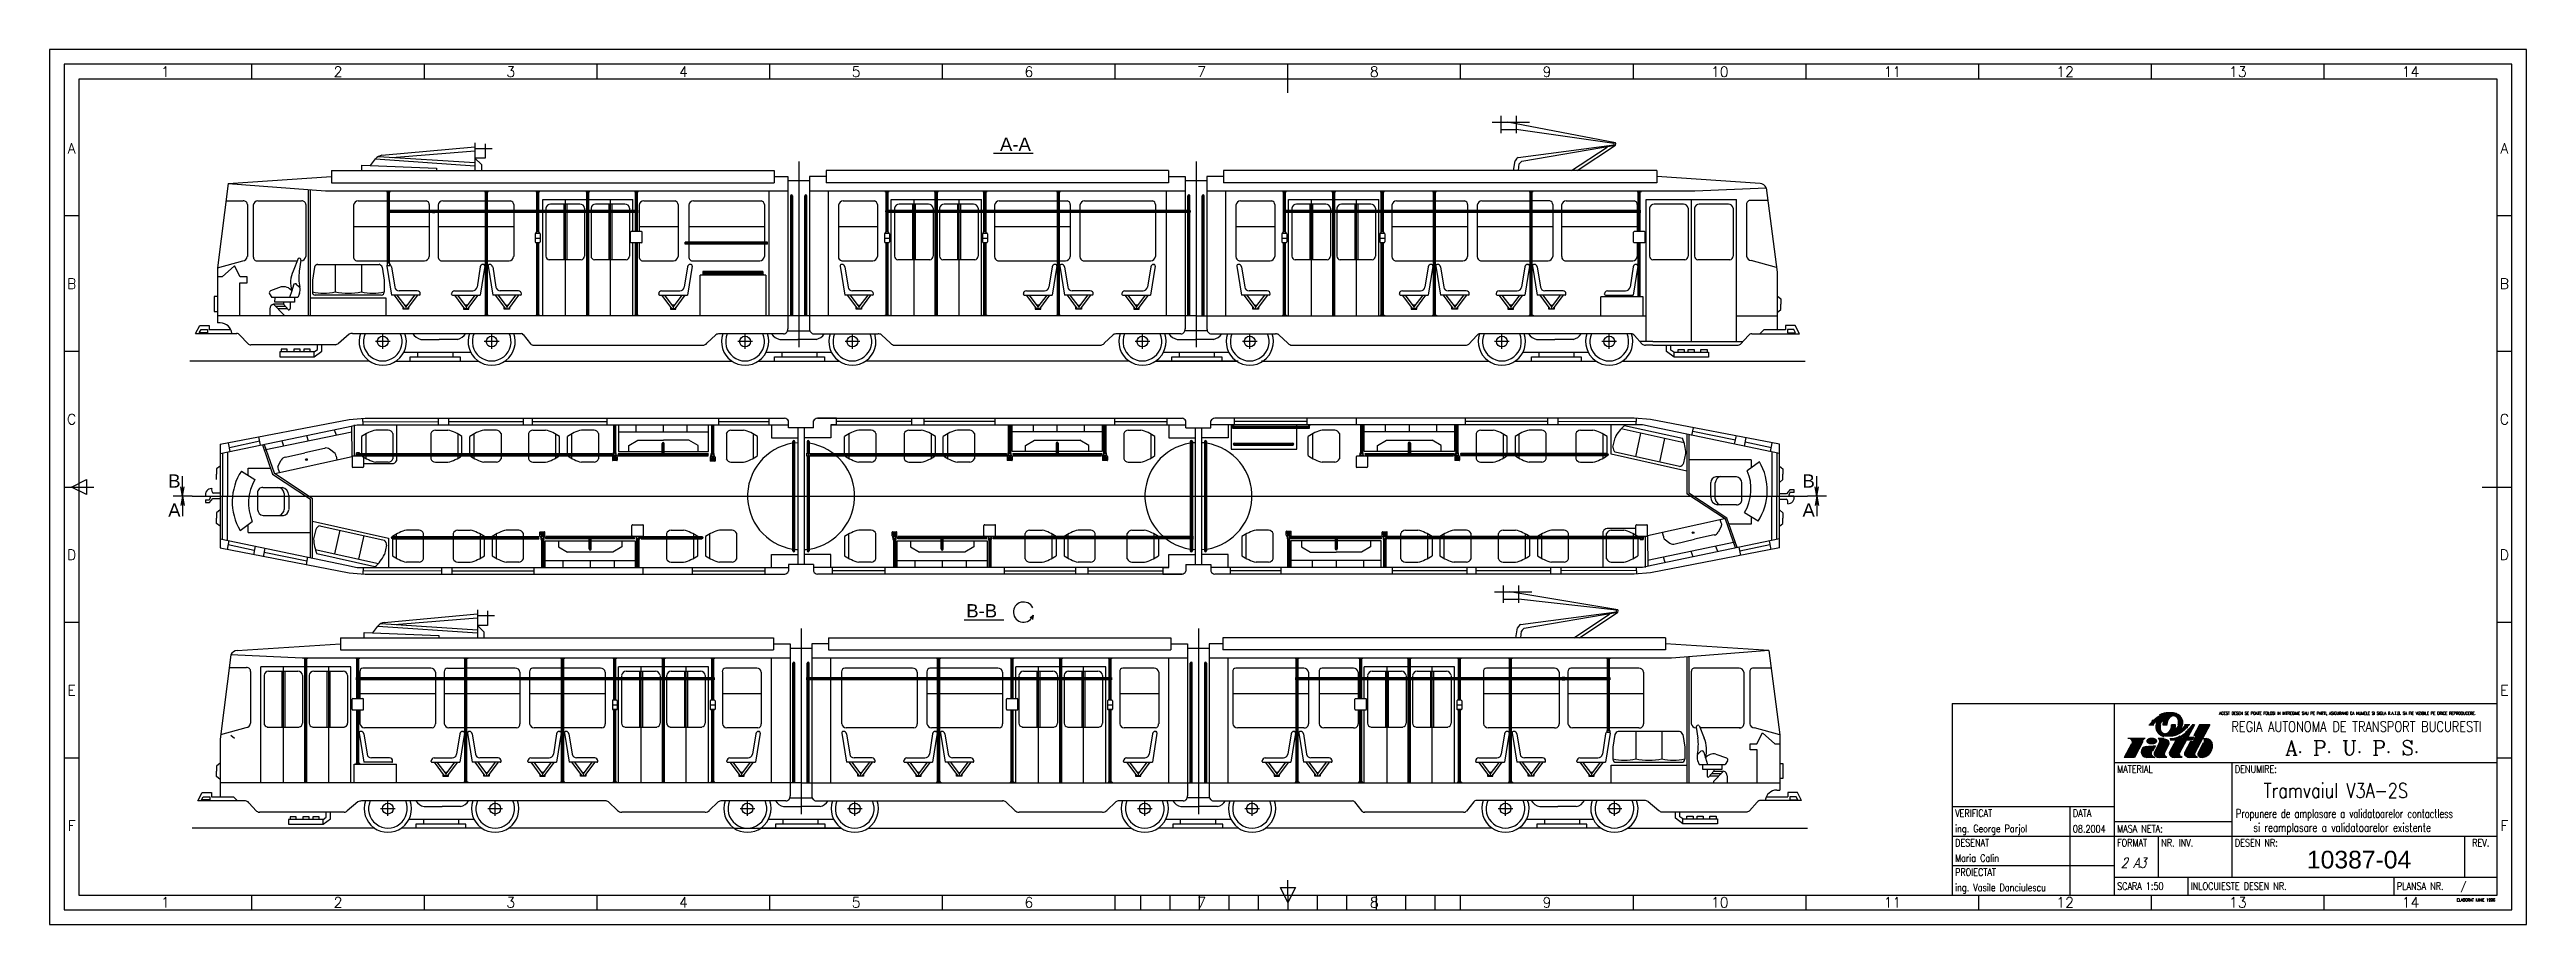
# Model space of a CAD drawing. Header units: millimetres. Extents: x 2692 to 3533, y 1565 to 1862.
import ezdxf
from ezdxf.enums import TextEntityAlignment as Align

# ---------------------------------------------------------------- set-up
doc = ezdxf.new("R2010")
doc.units = ezdxf.units.MM
for name, color, linetype in [('LIN_GR', 3, 'Continuous'), ('LIN_SUB', 20, 'Continuous'), ('SUBTIRE', 1, 'Continuous'), ('TEXT_IND', 2, 'Continuous')]:
    doc.layers.add(name, color=color, linetype=linetype)
doc.styles.add('ISO', font='SIMPLEX.shx')
doc.styles.add('ROMANC', font='romanc')
doc.styles.add('ROMAND', font='romand', dxfattribs={"width": 0.8})
doc.styles.get("Standard").update_dxf_attribs({"font": 'arial.ttf'})

msp = doc.modelspace()

# ---------------------------------------------------------------- texts
at = {"color": 2, "style": 'ROMAND'}
for s, height, width, p in [('MATERIAL', 2.5, 0.8, (3393.84, 1616.83)), ('DENUMIRE:', 2.5, 0.8, (3433.84, 1616.83)), ('VERIFICAT', 2.5, 0.8, (3338.84, 1601.83)), ('ing. George Parjol', 2.5, 0.8, (3338.84, 1596.63)), ('08.2004', 2.5, 0.8, (3378.84, 1596.51)), ('DATA', 2.5, 0.8, (3378.84, 1601.83)), ('MASA NETA:', 2.5, 0.8, (3393.84, 1596.58)), ('Propunere de amplasare a validatoarelor contactless', 3, 0.678715, (3434.2, 1601.48)), ('si reamplasare a validatoarelor existente', 3, 0.721262, (3440.11, 1596.75)), ('DESENAT', 2.5, 0.8, (3338.84, 1591.83)), ('FORMAT', 2.5, 0.8, (3393.84, 1591.83)), ('NR. INV.', 2.5, 0.8, (3408.84, 1591.83)), ('DESEN NR:', 2.5, 0.8, (3433.84, 1591.83)), ('Maria Calin', 2.5, 0.8, (3338.84, 1586.63)), ('PROIECTAT', 2.5, 0.8, (3338.84, 1581.83)), ('ing. Vasile Danciulescu', 2.5, 0.8, (3338.84, 1576.63)), ('SCARA 1:50', 2.5, 0.8, (3393.84, 1577.08)), ('INLOCUIESTE DESEN NR.', 2.5, 0.8, (3418.84, 1577.08)), ('PLANSA NR.   / ', 2.5, 0.8, (3488.84, 1577.08)), ('ELABORAT IUNIE 1996', 1, 0.8, (3509.19, 1573.17))]:
    msp.add_text(s, height=height, dxfattribs=dict(at, width=width)).set_placement(p)
at = {"color": 3}
msp.add_text('10387-04', height=6, dxfattribs=at).set_placement((3458.3, 1584.35))
at = {"color": 2, "style": 'ROMAND', "width": 0.8}
msp.add_text('REV.', height=2.5, dxfattribs=at).set_placement((3517.34, 1593.08), align=Align.MIDDLE)
at = {"color": 2, "style": 'ROMAND', "oblique": 15, "width": 0.773608}
msp.add_text('2 A3', height=3.5, dxfattribs=at).set_placement((3399.43, 1586.25), align=Align.MIDDLE)
at = {"layer": 'LIN_GR', "color": 3, "text_generation_flag": 2}
msp.add_text('A-A', height=4.5, dxfattribs=at).set_placement((3025.04, 1827.94))
at = {"layer": 'LIN_GR', "color": 3}
for s, p in [('B', (2732.13, 1713.62)), ('B', (3287.03, 1713.62)), ('A', (2732.13, 1703.74)), ('A', (3287.03, 1703.74)), ('B-B', (3003.1, 1669.57))]:
    msp.add_text(s, height=4.5, dxfattribs=at).set_placement(p)
at = {"layer": 'LIN_GR', "color": 3, "style": 'ROMAND', "width": 0.8}
msp.add_text('Tramvaiul V3A-2S', height=5, dxfattribs=at).set_placement((3443.57, 1608.3))
at = {"layer": 'TEXT_IND', "style": 'ROMAND', "width": 0.8}
msp.add_text('ACEST DESEN SE POATE FOLOSI IN INTREGIME SAU PE PARTI, ASIGURAND CA NUMELE SI SIGLA R.A.T.B. SA FIE VIZIBILE PE ORICE REPRODUCERE.', height=1, dxfattribs=at).set_placement((3428.52, 1636.54))
at = {"layer": 'TEXT_IND', "style": 'ROMANC', "width": 0.662338}
msp.add_text('REGIA AUTONOMA DE TRANSPORT BUCURESTI', height=3.5, dxfattribs=at).set_placement((3432.65, 1630.73), (3517.65, 1630.73), align=Align.FIT)
at = {"layer": 'TEXT_IND', "style": 'ROMANC'}
msp.add_text('A. P. U. P. S. ', height=5, dxfattribs=at).set_placement((3475.32, 1625.33), align=Align.MIDDLE)

# ---------------------------------------------------------------- blocks, each defined once
blk = doc.blocks.new('4A4')
at = {"color": 70}
for p, q in [((-772.36, 287), (-772.36, 292)), ((-713.72, 287), (-713.72, 292)), ((-655.08, 287), (-655.08, 292)), ((-596.44, 287), (-596.44, 292)), ((-537.8, 287), (-537.8, 292)), ((-479.16, 287), (-479.16, 292)), ((-420.52, 282.35), (-420.52, 292)), ((-361.88, 287), (-361.88, 292)), ((-303.24, 287), (-303.24, 292)), ((-244.6, 287), (-244.6, 292)), ((-185.96, 287), (-185.96, 292)), ((-127.32, 287), (-127.32, 292)), ((-68.68, 287), (-68.68, 292)), ((-831, 240.5), (-836, 240.5)), ((-5, 240.5), (-10, 240.5)), ((-831, 194.5), (-836, 194.5)), ((-5, 194.5), (-10, 194.5)), ((-836, 148.5), (-826, 148.5)), ((-833.5, 148.5), (-828.5, 151)), ((-828.5, 146), (-833.5, 148.5)), ((-828.5, 151), (-828.5, 146)), ((-15, 148.5), (-5, 148.5)), ((-831, 102.5), (-836, 102.5)), ((-5, 102.5), (-10, 102.5)), ((-831, 56.5), (-836, 56.5)), ((-5, 56.5), (-10, 56.5)), ((-772.36, 5), (-772.36, 10)), ((-713.72, 5), (-713.72, 10)), ((-655.08, 5), (-655.08, 10)), ((-596.44, 5), (-596.44, 10)), ((-537.8, 5), (-537.8, 10)), ((-479.16, 5), (-479.16, 10)), ((-479.16, 5), (-479.16, 10)), ((-470.5, 5), (-470.5, 10)), ((-460.5, 5), (-460.5, 10)), ((-450.5, 5), (-450.5, 10)), ((-440.5, 5), (-440.5, 10)), ((-430.5, 5), (-430.5, 10)), ((-420.5, 7.5), (-423, 12.5)), ((-423, 12.5), (-418, 12.5)), ((-420.5, 10), (-420.5, 15)), ((-418, 12.5), (-420.5, 7.5)), ((-420.5, 10), (-420.5, 5)), ((-410.5, 5), (-410.5, 10)), ((-400.5, 5), (-400.5, 10)), ((-390.5, 5), (-390.5, 10)), ((-380.5, 5), (-380.5, 10)), ((-370.5, 5), (-370.5, 10)), ((-361.88, 5), (-361.88, 10)), ((-361.88, 5), (-361.88, 10)), ((-303.24, 5), (-303.24, 10)), ((-244.6, 5), (-244.6, 10)), ((-185.96, 5), (-185.96, 10)), ((-127.32, 5), (-127.32, 10)), ((-68.68, 5), (-68.68, 10))]:
    blk.add_line(p, q, dxfattribs=at)
at = {"color": 240}
for points in [[(0, 0), (0, 297), (-841, 297), (-841, 0)], [(-5, 5), (-5, 292), (-836, 292), (-836, 5)]]:
    blk.add_lwpolyline(points, close=True, dxfattribs=at)
at = {"color": 70}
blk.add_lwpolyline([(-831, 287), (-831, 10), (-10, 10), (-10, 287)], close=True, dxfattribs=at)
at = {"color": 50, "style": 'ISO'}
for s, p in [('1', (-801.68, 289.48)), ('2', (-743.04, 289.48)), ('3', (-684.4, 289.48)), ('4', (-625.76, 289.48)), ('5', (-567.12, 289.48)), ('6', (-508.48, 289.48)), ('7', (-449.84, 289.48)), ('8', (-391.2, 289.48)), ('9', (-332.56, 289.48)), ('10', (-273.92, 289.48)), ('11', (-215.28, 289.48)), ('12', (-156.64, 289.48)), ('13', (-98, 289.48)), ('14', (-39.36, 289.48)), ('A', (-833.5, 263.5)), ('A', (-7.5, 263.5)), ('B', (-833.5, 217.5)), ('B', (-7.5, 217.5)), ('C', (-833.5, 171.5)), ('C', (-7.5, 171.5)), ('D', (-833.5, 125.5)), ('D', (-7.5, 125.5)), ('E', (-833.5, 79.5)), ('E', (-7.5, 79.5)), ('F', (-833.5, 33.5)), ('F', (-7.5, 33.5)), ('1', (-801.68, 7.48)), ('2', (-743.04, 7.48)), ('3', (-684.4, 7.48)), ('4', (-625.76, 7.48)), ('5', (-567.12, 7.48)), ('6', (-508.48, 7.48)), ('7', (-449.84, 7.48)), ('8', (-391.2, 7.48)), ('9', (-332.56, 7.48)), ('10', (-273.92, 7.48)), ('11', (-215.28, 7.48)), ('12', (-156.64, 7.48)), ('13', (-98, 7.48)), ('14', (-39.36, 7.48))]:
    blk.add_text(s, height=3.5, dxfattribs=at).set_placement(p, align=Align.MIDDLE)

# ---------------------------------------------------------------- linework, layer by layer
at = {"color": 3}
for p, q in [((3404.59, 1633.12), (3406.37, 1633.12)), ((3409.41, 1633.12), (3410.81, 1633.12)), ((3413.73, 1633.12), (3412.33, 1633.12)), ((3418.55, 1633.12), (3416.77, 1633.12)), ((3420.12, 1633.12), (3417.89, 1628.94)), ((3420.12, 1633.12), (3419.38, 1633.12)), ((3421.84, 1633.12), (3419.87, 1629.44)), ((3425.28, 1633.12), (3420.22, 1623.64)), ((3425.28, 1633.12), (3421.84, 1633.12)), ((3398.73, 1626.67), (3396.26, 1622.06)), ((3403.38, 1628.45), (3397.49, 1628.45)), ((3402.59, 1627.47), (3399.71, 1622.06)), ((3406.87, 1625.99), (3405.88, 1624.13)), ((3408.29, 1627.09), (3406.53, 1623.78)), ((3409.82, 1628.45), (3407.81, 1628.45)), ((3411.54, 1626.73), (3409.89, 1623.64)), ((3413.92, 1627.96), (3411.69, 1623.78)), ((3411.74, 1628.45), (3412.34, 1628.49)), ((3411.89, 1627.96), (3413.92, 1627.96)), ((3412.34, 1628.49), (3413.19, 1628.6)), ((3413.19, 1628.6), (3413.8, 1628.72)), ((3413.8, 1628.72), (3414.5, 1628.94)), ((3414.5, 1628.94), (3415.23, 1629.32)), ((3417.36, 1627.96), (3415.06, 1623.64)), ((3418.82, 1627.46), (3416.85, 1623.78)), ((3417.11, 1630.64), (3417.49, 1630.98)), ((3417.36, 1627.96), (3419.38, 1627.96)), ((3417.49, 1630.98), (3417.59, 1631.08)), ((3417.89, 1628.94), (3419.9, 1628.94)), ((3418.82, 1627.46), (3419.68, 1627.46)), ((3419.9, 1628.94), (3419.38, 1627.96)), ((3420.74, 1629.44), (3419.68, 1627.46)), ((3419.87, 1629.44), (3420.74, 1629.44)), ((3423.12, 1626.98), (3421.34, 1623.64)), ((3423.07, 1628.45), (3424.05, 1628.45)), ((3399.71, 1622.06), (3396.26, 1622.06)), ((3406.71, 1622.06), (3403.89, 1622.06)), ((3410.77, 1622.06), (3408.25, 1622.06)), ((3410.77, 1622.06), (3410.3, 1622.31)), ((3415.94, 1622.06), (3413.42, 1622.06)), ((3415.94, 1622.06), (3415.46, 1622.31)), ((3421.1, 1622.06), (3418.58, 1622.06)), ((3421.1, 1622.06), (3420.63, 1622.31))]:
    msp.add_line(p, q, dxfattribs=at)
at = {"color": 1}
for p, q in [((3392.84, 1620.33), (3522.84, 1620.33)), ((3432.84, 1620.33), (3432.84, 1581.33)), ((3377.84, 1605.33), (3377.84, 1575.33)), ((3392.84, 1600.33), (3432.84, 1600.33)), ((3337.84, 1595.33), (3392.84, 1595.33)), ((3392.84, 1595.33), (3522.84, 1595.33)), ((3407.84, 1595.33), (3407.84, 1581.33)), ((3511.84, 1595.33), (3511.84, 1581.33)), ((3337.84, 1585.33), (3392.84, 1585.33)), ((3392.84, 1581.33), (3522.84, 1581.33))]:
    msp.add_line(p, q, dxfattribs=at)
at = {"color": 3}
for centre, radius, start, end in [((3440.54, 1599.99), 48.99, 134.68173, 135.48651), ((3410.77, 1632.23), 3.81, 166.36859, 177.13246), ((3408.57, 1632.34), 1.6, 177.13246, 193.75493), ((3415.77, 1634.1), 9.01, 193.75493, 199.29463), ((3410.31, 1632.6), 3.28, 144.00024, 170.76003), ((3410.17, 1633.03), 3.91, 113.91101, 122.24004), ((3410.28, 1632.22), 1.86, 172.89826, 188.32608), ((3411.93, 1632.02), 3.52, 161.7048, 172.89826), ((3420.13, 1633.67), 11.8, 188.32608, 191.19345), ((3413.02, 1626.61), 10.93, 108.93252, 113.91101), ((3414.08, 1633.07), 4.67, 161.79053, 179.28483), ((3410.48, 1634.02), 3.1, 96.82108, 108.93252), ((3412.16, 1619.94), 17.28, 91.69644, 96.82108), ((3429.36, 1631.9), 18.65, 174.26047, 174.9733), ((3411.8, 1633.44), 1.02, 174.9733, 184.02761), ((3413.19, 1633.54), 2.42, 184.02761, 189.8934), ((3415.54, 1632.97), 4.8, 167.4407, 170.02145), ((3411.33, 1633.71), 0.528, 170.02145, 174.26047), ((3413.85, 1633.34), 3.07, 164.2137, 167.4407), ((3415.41, 1632.9), 4.69, 163.31492, 164.2137), ((3412.49, 1633.78), 1.64, 161.79354, 163.31492), ((3412.05, 1633.92), 1.18, 157.00163, 161.79354), ((3414.88, 1632.72), 4.26, 154.4817, 157.00163), ((3414.99, 1632.67), 4.38, 151.67153, 154.4817), ((3414.31, 1633.04), 3.61, 148.57417, 151.67153), ((3414.46, 1632.95), 3.78, 146.76967, 148.57417), ((3416.83, 1631.39), 6.61, 145.40554, 146.76967), ((3413.77, 1633.5), 2.89, 142.1672, 145.40554), ((3416.14, 1631.66), 5.9, 139.89878, 142.1672), ((3412.9, 1634.39), 1.66, 134.0494, 139.89878), ((3411.89, 1629.34), 7.87, 78.6042, 91.69644), ((3414.07, 1633.18), 3.34, 129.92877, 134.0494), ((3413.02, 1634.44), 1.7, 122.49832, 129.92877), ((3408.15, 1633.58), 4.38, 331.67153, 334.4817), ((3413.37, 1633.89), 2.35, 116.18123, 122.49832), ((3408.26, 1633.53), 4.26, 334.4817, 337.00163), ((3411.1, 1632.32), 1.18, 337.00163, 341.79354), ((3410.66, 1632.47), 1.64, 341.79354, 343.31492), ((3407.73, 1633.35), 4.69, 343.31492, 344.2137), ((3409.29, 1632.9), 3.07, 344.2137, 347.4407), ((3407.6, 1633.28), 4.8, 347.4407, 350.02145), ((3413.14, 1634.36), 1.83, 109.94872, 116.18123), ((3409.95, 1632.71), 2.42, 4.02761, 9.8934), ((3411.81, 1632.54), 0.528, 350.02145, 354.26047), ((3393.78, 1634.35), 18.65, 354.26047, 354.9733), ((3411.35, 1632.81), 1.02, 354.9733, 4.02761), ((3412.98, 1634.79), 1.38, 102.75314, 109.94872), ((3412.98, 1634.79), 1.37, 95.18136, 102.75314), ((3412.97, 1634.87), 1.29, 87.36779, 95.18136), ((3412.96, 1634.53), 1.63, 81.38748, 87.36779), ((3413.01, 1634.89), 1.27, 74.60861, 81.38748), ((3412.95, 1634.67), 1.5, 68.81703, 74.60861), ((3412.76, 1633.67), 3.46, 58.80187, 78.6042), ((3412.84, 1634.39), 1.79, 63.5308, 68.81703), ((3409.06, 1633.18), 4.67, 341.79053, 359.28483), ((3412.94, 1634.58), 1.59, 56.93569, 63.5308), ((3412.08, 1633.27), 3.15, 52.25909, 56.93569), ((3412.89, 1634.32), 1.82, 45.66496, 52.25909), ((3412.78, 1634.2), 1.99, 39.35656, 45.66496), ((3413.57, 1634.85), 0.963, 28.36652, 39.35656), ((3412.05, 1634.03), 2.69, 21.8, 28.36652), ((3412.44, 1633.11), 4.1, 51.90093, 59.00954), ((3413.75, 1634.71), 0.865, 11.19345, 21.8), ((3411.21, 1634.23), 3.52, 341.7048, 352.89826), ((3403.02, 1632.58), 11.8, 8.32608, 11.19345), ((3412.86, 1634.02), 1.86, 352.89826, 8.32608), ((3413.85, 1634.91), 1.81, 41.19031, 51.90093), ((3408.5, 1630.23), 8.92, 37.89139, 41.19031), ((3412.83, 1633.65), 3.28, 324.00024, 350.76003), ((3413.03, 1633.75), 3.19, 32.37144, 37.89139), ((3414.35, 1634.59), 1.62, 19.29463, 32.37144), ((3407.37, 1632.15), 9.01, 13.75493, 19.29463), ((3412.37, 1634.02), 3.81, 346.36859, 357.13246), ((3414.57, 1633.91), 1.6, 357.13246, 13.75493), ((3369.98, 1678.69), 67.33, 315, 315.97302), ((3416.87, 1633.07), 1.28, 316.89809, 318.65661), ((3414.04, 1636.1), 6.05, 315.97302, 321.34019), ((3403.78, 1644.31), 19.19, 321.34019, 324.35298), ((3403.89, 1623.9), 1.84, 94.59794, 270), ((3324.27, 2633.49), 1010.88, 274.50891, 274.68697), ((3407.39, 1623.32), 0.984, 151.92751, 234.46154), ((3408.8, 1631.66), 1.62, 199.29463, 212.37144), ((3410.12, 1632.49), 3.19, 212.37144, 217.89139), ((3414.64, 1636.01), 8.92, 217.89139, 221.19031), ((3407.42, 1627.55), 0.984, 331.92751, 66.48491), ((3409.29, 1631.33), 1.81, 221.19031, 231.90093), ((3410.71, 1633.14), 4.1, 231.90093, 239.00954), ((3409.4, 1631.54), 0.865, 191.19345, 201.8), ((3411.09, 1632.22), 2.69, 201.8, 208.36652), ((3410.39, 1632.58), 3.46, 238.80187, 258.6042), ((3409.57, 1631.4), 0.963, 208.36652, 219.35656), ((3410.37, 1632.05), 1.99, 219.35656, 225.66496), ((3410.25, 1631.93), 1.82, 225.66496, 232.25909), ((3411.06, 1632.98), 3.15, 232.25909, 236.93569), ((3410.21, 1631.67), 1.59, 236.93569, 243.5308), ((3410.3, 1631.86), 1.79, 243.5308, 248.81703), ((3410.19, 1631.58), 1.5, 248.81703, 254.60861), ((3410.76, 1623.18), 0.984, 151.92751, 241.92751), ((3410.13, 1631.36), 1.27, 254.60861, 261.38748), ((3410.19, 1631.71), 1.63, 261.38748, 267.36779), ((3410.17, 1631.37), 1.29, 267.36779, 275.18136), ((3410.16, 1631.46), 1.37, 275.18136, 282.75314), ((3410.16, 1631.46), 1.38, 282.75314, 289.94872), ((3410.01, 1631.89), 1.83, 289.94872, 296.18123), ((3409.78, 1632.36), 2.35, 296.18123, 302.49832), ((3410.13, 1631.81), 1.7, 302.49832, 309.92877), ((3409.07, 1633.07), 3.34, 309.92877, 314.0494), ((3410.24, 1631.86), 1.66, 314.0494, 319.89878), ((3407, 1634.59), 5.9, 319.89878, 322.1672), ((3412.56, 1623.32), 0.984, 151.92751, 234.46154), ((3409.37, 1632.74), 2.89, 322.1672, 325.40554), ((3406.31, 1634.86), 6.61, 325.40554, 326.76967), ((3408.68, 1633.3), 3.78, 326.76967, 328.57417), ((3408.83, 1633.21), 3.61, 328.57417, 331.67153), ((3415.93, 1623.18), 0.984, 151.92751, 241.92751), ((3417.72, 1623.32), 0.984, 151.92751, 234.46154), ((3421.09, 1623.18), 0.984, 151.92751, 241.92751), ((3422.21, 1623.18), 0.984, 151.92751, 242.78208), ((3422.43, 1625.66), 3.66, 295.90259, 319.53777), ((3424.05, 1626.24), 2.21, 0, 90), ((3422.02, 1626.01), 4.2, 319.53777, 340.5417), ((3421.37, 1626.24), 4.89, 340.5417, 0), ((3406.71, 1623.04), 0.984, 201.87291, 270), ((3408.25, 1624.52), 2.46, 234.46154, 270), ((3413.42, 1624.52), 2.46, 234.46154, 270), ((3418.58, 1624.52), 2.46, 234.46154, 270), ((3422.77, 1624.27), 2.21, 242.78208, 280.2311), ((3422.7, 1625.11), 3.06, 278.70261, 295.90259)]:
    msp.add_arc(centre, radius, start, end, dxfattribs=at)
for points in [[(3404.59, 1633.12), (3406.37, 1633.12), (3405.31, 1634.01), (3406.79, 1633.75)], [(3405.31, 1634.01), (3406.79, 1633.75), (3406.01, 1634.74), (3407.13, 1634.12)], [(3406.01, 1634.74), (3407.13, 1634.12), (3406.73, 1635.39), (3407.66, 1634.53)], [(3406.73, 1635.39), (3407.66, 1634.53), (3407.61, 1636.03), (3409.64, 1634.53)], [(3407.07, 1633.12), (3408.59, 1633.12), (3406.97, 1632.41), (3408.46, 1632.6)], [(3406.97, 1632.41), (3408.46, 1632.6), (3407.13, 1631.55), (3408.46, 1631.88)], [(3406.97, 1632.41), (3407.13, 1631.55), (3406.98, 1632.19)], [(3406.98, 1632.19), (3407.13, 1631.55), (3407, 1632.02)], [(3407.27, 1633.81), (3409.04, 1633.92), (3407.07, 1633.12), (3408.59, 1633.12)], [(3407.13, 1631.55), (3408.46, 1631.88), (3407.44, 1630.77), (3408.57, 1631.27)], [(3407.66, 1634.53), (3409.64, 1634.53), (3407.27, 1633.81), (3409.04, 1633.92)], [(3407.61, 1636.03), (3409.64, 1634.53), (3408.65, 1636.63), (3409.64, 1634.53)], [(3408.65, 1636.63), (3409.64, 1634.53), (3409.59, 1636.99), (3409.64, 1634.53)], [(3410.79, 1633.65), (3409.44, 1633.59), (3410.81, 1633.12), (3409.41, 1633.12)], [(3410.89, 1634.14), (3409.51, 1634.04), (3410.79, 1633.65), (3409.44, 1633.59)], [(3411.19, 1634.84), (3409.64, 1634.53), (3410.89, 1634.14), (3409.51, 1634.04)], [(3409.59, 1636.99), (3409.64, 1634.53), (3410.17, 1637.1), (3409.64, 1634.53)], [(3411.51, 1637.21), (3409.64, 1634.53), (3412.31, 1637.2), (3409.64, 1634.53)], [(3410.17, 1637.1), (3409.64, 1634.53), (3411.51, 1637.21), (3409.64, 1634.53)], [(3412.63, 1636.12), (3412.31, 1637.2), (3411.86, 1635.69), (3409.64, 1634.53)], [(3411.86, 1635.69), (3409.64, 1634.53), (3411.19, 1634.84), (3409.64, 1634.53)], [(3412.1, 1631.69), (3414.01, 1629.42), (3411.76, 1631.1)], [(3412.19, 1631.88), (3413.5, 1631.72), (3412.1, 1631.69), (3414.01, 1629.42)], [(3412.34, 1632.48), (3413.68, 1632.47), (3412.19, 1631.88), (3413.5, 1631.72)], [(3412.99, 1636.11), (3412.63, 1636.12), (3412.3, 1635.93)], [(3412.31, 1637.2), (3413.6, 1637.03), (3412.98, 1637.14)], [(3413.41, 1636.09), (3413.6, 1637.03), (3412.63, 1636.12), (3412.31, 1637.2)], [(3412.33, 1633.12), (3413.73, 1633.12), (3412.34, 1632.48), (3413.68, 1632.47)], [(3412.99, 1636.11), (3413.41, 1636.09), (3412.87, 1636.08), (3413.45, 1636.07)], [(3413.13, 1636.08), (3413.71, 1635.92), (3413.45, 1636.07)], [(3414.06, 1635.72), (3414.36, 1636.73), (3413.41, 1636.09), (3413.6, 1637.03)], [(3413.5, 1631.72), (3415.48, 1631.72), (3414.17, 1632.42), (3415.83, 1632.31)], [(3413.5, 1631.72), (3415.48, 1631.72), (3415.35, 1630.1), (3414.01, 1629.42)], [(3413.5, 1631.72), (3414.77, 1630.61), (3414.01, 1629.42)], [(3413.6, 1637.03), (3414.36, 1636.73), (3414.03, 1636.89)], [(3414.37, 1635.38), (3415.36, 1635.94), (3414.06, 1635.72), (3414.36, 1636.73)], [(3414.17, 1632.42), (3415.83, 1632.31), (3414.53, 1633.09), (3416.02, 1632.87)], [(3414.36, 1636.73), (3415.36, 1635.94), (3414.92, 1636.38)], [(3414.63, 1634.68), (3415.81, 1635.29), (3414.37, 1635.38), (3415.36, 1635.94)], [(3414.53, 1633.09), (3416.02, 1632.87), (3414.68, 1633.63), (3416.16, 1633.64)], [(3414.71, 1634.05), (3416.08, 1634.48), (3414.63, 1634.68), (3415.81, 1635.29)], [(3414.68, 1633.63), (3416.16, 1633.64), (3414.71, 1634.05), (3416.08, 1634.48)], [(3415.48, 1631.72), (3415.35, 1630.1), (3414.77, 1630.61)], [(3415.48, 1631.72), (3416.17, 1630.66), (3415.35, 1630.1)], [(3416.05, 1632.17), (3417.11, 1631.49), (3415.48, 1631.72), (3416.17, 1630.66)], [(3416.46, 1632.63), (3417.84, 1632.25), (3416.05, 1632.17), (3417.11, 1631.49)], [(3416.08, 1634.48), (3416.16, 1633.64), (3416.16, 1634.07)], [(3416.77, 1633.12), (3418.55, 1633.12), (3416.46, 1632.63), (3417.84, 1632.25)], [(3418.15, 1631.64), (3417.89, 1628.94), (3417.53, 1631.02), (3417.89, 1628.94)], [(3419.38, 1633.12), (3420.12, 1633.12), (3418.81, 1632.37), (3417.89, 1628.94)], [(3418.81, 1632.37), (3417.89, 1628.94), (3418.15, 1631.64), (3417.89, 1628.94)], [(3420.74, 1629.44), (3425.28, 1633.12), (3419.68, 1627.46), (3420.28, 1623.75)], [(3421.84, 1633.12), (3425.28, 1633.12), (3419.87, 1629.44), (3420.74, 1629.44)], [(3398.73, 1626.67), (3402.59, 1627.47), (3396.26, 1622.06), (3399.71, 1622.06)], [(3397.49, 1628.45), (3403.38, 1628.45), (3398.09, 1628.32), (3402.98, 1628.04)], [(3398.09, 1628.32), (3402.98, 1628.04), (3398.53, 1627.96), (3402.68, 1627.63)], [(3402.68, 1627.63), (3398.53, 1627.96), (3402.59, 1627.47), (3398.8, 1627.36)], [(3398.81, 1627.03), (3402.59, 1627.47), (3398.73, 1626.67)], [(3398.8, 1627.36), (3402.59, 1627.47), (3398.81, 1627.03), (3402.59, 1627.47)], [(3402.51, 1625.13), (3402.04, 1623.82), (3402.34, 1624.9), (3402.11, 1624.4)], [(3402.51, 1625.13), (3405.88, 1624.13), (3402.04, 1623.82), (3405.68, 1623.49)], [(3402.04, 1623.82), (3405.68, 1623.49), (3402.04, 1623.82), (3405.8, 1622.68)], [(3402.04, 1623.82), (3405.8, 1622.68), (3402.61, 1622.57), (3406.16, 1622.23)], [(3402.04, 1623.82), (3402.61, 1622.57), (3402.15, 1623.28), (3402.39, 1622.83)], [(3403.74, 1625.74), (3406.87, 1625.99), (3402.51, 1625.13), (3405.88, 1624.13)], [(3403.74, 1625.74), (3402.51, 1625.13), (3403.18, 1625.61), (3402.7, 1625.31)], [(3403.77, 1627.82), (3403.79, 1627.33), (3403.74, 1627.59)], [(3403.89, 1628.04), (3403.87, 1627.17), (3403.77, 1627.82), (3403.79, 1627.33)], [(3404.08, 1628.26), (3404.12, 1626.89), (3403.89, 1628.04), (3403.87, 1627.17)], [(3404.27, 1628.4), (3404.32, 1626.74), (3404.08, 1628.26), (3404.12, 1626.89)], [(3404.5, 1628.53), (3404.59, 1626.61), (3404.27, 1628.4), (3404.32, 1626.74)], [(3404.73, 1628.62), (3404.81, 1626.53), (3404.5, 1628.53), (3404.59, 1626.61)], [(3404.95, 1628.69), (3405, 1626.49), (3404.73, 1628.62), (3404.81, 1626.53)], [(3405.14, 1628.72), (3405.17, 1626.46), (3404.95, 1628.69), (3405, 1626.49)], [(3405.31, 1628.74), (3405.32, 1626.44), (3405.14, 1628.72), (3405.17, 1626.46)], [(3405.31, 1628.74), (3405.47, 1628.76), (3405.48, 1626.43)], [(3405.48, 1626.43), (3405.74, 1626.43), (3405.31, 1628.74), (3405.32, 1626.44)], [(3405.47, 1628.76), (3405.73, 1628.76), (3405.48, 1626.43), (3405.74, 1626.43)], [(3405.74, 1626.43), (3405.73, 1628.76), (3405.88, 1626.44), (3405.88, 1628.75)], [(3405.88, 1626.44), (3405.88, 1628.75), (3406.07, 1626.46), (3406.05, 1628.73)], [(3406.07, 1626.46), (3406.05, 1628.73), (3406.23, 1626.49), (3406.25, 1628.69)], [(3406.23, 1626.49), (3406.25, 1628.69), (3406.44, 1626.54), (3406.42, 1628.65)], [(3406.44, 1626.54), (3406.42, 1628.65), (3406.65, 1626.62), (3406.65, 1628.56)], [(3406.44, 1623.1), (3406.53, 1623.78), (3406.42, 1623.42)], [(3406.53, 1623.78), (3411.54, 1626.73), (3406.44, 1623.1), (3409.89, 1623.64)], [(3406.44, 1623.1), (3409.89, 1623.64), (3406.82, 1622.52), (3409.81, 1622.92)], [(3408.29, 1627.09), (3411.63, 1627.42), (3406.53, 1623.78), (3411.54, 1626.73)], [(3406.65, 1626.62), (3406.65, 1628.56), (3406.84, 1626.71), (3406.85, 1628.46)], [(3406.84, 1626.71), (3406.85, 1628.46), (3407.08, 1626.87), (3407.05, 1628.33)], [(3407.08, 1626.87), (3407.05, 1628.33), (3407.26, 1627.06), (3407.2, 1628.19)], [(3407.26, 1627.06), (3407.2, 1628.19), (3407.4, 1627.26), (3407.36, 1627.99)], [(3407.4, 1627.26), (3407.36, 1627.99), (3407.45, 1627.41), (3407.43, 1627.85)], [(3407.43, 1627.85), (3407.45, 1627.41), (3407.46, 1627.74), (3407.48, 1627.59)], [(3407.44, 1630.77), (3408.57, 1631.27), (3407.99, 1630.07), (3408.82, 1630.79)], [(3407.81, 1628.45), (3409.82, 1628.45), (3408.36, 1627.86), (3411.25, 1627.99)], [(3407.99, 1630.07), (3408.82, 1630.79), (3408.79, 1629.51), (3409.28, 1630.38)], [(3408.11, 1628.13), (3408.34, 1627.62), (3408.36, 1627.86)], [(3408.36, 1627.86), (3411.25, 1627.99), (3408.29, 1627.09), (3411.63, 1627.42)], [(3408.79, 1629.51), (3409.28, 1630.38), (3409.44, 1629.25), (3409.73, 1630.15)], [(3409.44, 1629.25), (3409.73, 1630.15), (3410.3, 1629.09), (3410.29, 1630.09)], [(3409.86, 1623.31), (3410.04, 1622.63), (3409.81, 1622.92)], [(3409.82, 1628.45), (3411.25, 1627.99), (3410.32, 1628.4), (3410.74, 1628.27)], [(3410.3, 1629.09), (3410.29, 1630.09), (3411.12, 1629.03), (3410.85, 1630.27)], [(3411.12, 1629.03), (3410.85, 1630.27), (3412.11, 1629.07), (3411.26, 1630.54)], [(3411.25, 1627.99), (3411.63, 1627.42), (3411.5, 1627.73)], [(3412.11, 1629.07), (3411.26, 1630.54), (3412.84, 1629.13), (3411.7, 1631.02)], [(3411.63, 1627.42), (3411.54, 1626.73), (3411.65, 1627.09)], [(3411.69, 1623.78), (3411.6, 1623.1), (3411.59, 1623.47)], [(3411.69, 1623.78), (3415.06, 1623.64), (3411.6, 1623.1), (3414.98, 1622.92)], [(3413.92, 1627.96), (3417.36, 1627.96), (3411.69, 1623.78), (3415.06, 1623.64)], [(3411.76, 1631.1), (3411.76, 1631.1), (3411.7, 1631.02)], [(3411.76, 1631.1), (3414.01, 1629.42), (3411.7, 1631.02)], [(3412.84, 1629.13), (3411.7, 1631.02), (3414.01, 1629.42), (3411.7, 1631.02)], [(3412.44, 1628.49), (3411.74, 1628.45), (3411.89, 1627.96)], [(3411.89, 1627.96), (3419.38, 1627.96), (3412.44, 1628.49), (3417.89, 1628.94)], [(3412.44, 1628.49), (3413.82, 1628.73), (3414.18, 1628.64)], [(3413.82, 1628.73), (3414.48, 1628.94), (3414.18, 1628.64)], [(3414.18, 1628.64), (3414.18, 1628.64), (3414.48, 1628.94), (3414.96, 1628.7)], [(3415.1, 1629.26), (3417.89, 1628.94), (3414.48, 1628.94), (3414.96, 1628.7)], [(3415.01, 1623.18), (3415.2, 1622.63), (3414.98, 1622.92)], [(3415.1, 1623.71), (3415.04, 1623.49), (3415.06, 1623.64)], [(3415.75, 1629.64), (3417.89, 1628.94), (3415.1, 1629.26), (3417.89, 1628.94)], [(3416.34, 1630.05), (3415.75, 1629.64), (3417.89, 1628.94)], [(3416.99, 1630.55), (3417.89, 1628.94), (3416.34, 1630.05), (3417.89, 1628.94)], [(3416.85, 1623.78), (3416.76, 1623.11), (3416.75, 1623.45)], [(3416.85, 1623.78), (3420.22, 1623.64), (3416.76, 1623.11)], [(3416.76, 1623.11), (3420.22, 1623.64), (3420.15, 1622.88)], [(3418.82, 1627.46), (3419.68, 1627.46), (3416.85, 1623.78), (3420.22, 1623.64)], [(3417.53, 1631.02), (3417.89, 1628.94), (3416.99, 1630.55), (3417.89, 1628.94)], [(3417.89, 1628.94), (3419.9, 1628.94), (3419.38, 1627.96)], [(3419.68, 1627.46), (3420.22, 1623.64), (3420.28, 1623.75)], [(3420.19, 1623.24), (3420.38, 1622.6), (3420.15, 1622.88)], [(3420.28, 1623.75), (3420.21, 1623.47), (3420.22, 1623.64)], [(3421.34, 1623.64), (3421.27, 1622.89), (3421.22, 1623.26)], [(3421.27, 1622.89), (3421.34, 1623.64), (3421.76, 1622.3)], [(3421.34, 1623.64), (3423.12, 1626.98), (3425.98, 1624.61)], [(3421.34, 1623.64), (3425.22, 1623.28), (3425.98, 1624.61)], [(3421.34, 1623.64), (3424.03, 1622.37), (3425.22, 1623.28)], [(3421.34, 1623.64), (3423.16, 1622.09), (3424.03, 1622.37)], [(3421.34, 1623.64), (3421.76, 1622.3), (3423.16, 1622.09)], [(3423.07, 1628.45), (3423.56, 1628.45), (3423.2, 1628.17), (3423.48, 1628.18)], [(3423.12, 1626.98), (3424.05, 1628.45), (3423.23, 1627.27)], [(3423.12, 1626.98), (3425.63, 1627.78), (3424.05, 1628.45)], [(3423.12, 1626.98), (3426.26, 1626.24), (3425.63, 1627.78)], [(3423.12, 1626.98), (3425.98, 1624.61), (3426.26, 1626.24)], [(3423.2, 1628.17), (3423.48, 1628.18), (3423.27, 1627.88), (3423.37, 1627.86)], [(3423.23, 1627.27), (3423.23, 1627.27), (3423.56, 1628.45), (3423.28, 1627.58)], [(3423.56, 1628.45), (3423.28, 1627.58), (3424.05, 1628.45), (3423.23, 1627.28)], [(3423.27, 1627.88), (3423.37, 1627.86), (3423.28, 1627.58)], [(3425.22, 1623.28), (3424.03, 1622.37), (3424.67, 1622.76)], [(3424.05, 1628.45), (3425.63, 1627.78), (3424.74, 1628.34), (3425.28, 1628.08)], [(3425.98, 1624.61), (3425.22, 1623.28), (3425.67, 1623.92)], [(3425.63, 1627.78), (3426.26, 1626.24), (3425.85, 1627.53), (3426.15, 1626.94)], [(3426.26, 1626.24), (3425.98, 1624.61), (3426.2, 1625.43)], [(3402.61, 1622.57), (3403.89, 1622.06), (3402.85, 1622.38), (3403.31, 1622.15)], [(3402.61, 1622.57), (3406.16, 1622.23), (3403.89, 1622.06), (3406.71, 1622.06)], [(3406.82, 1622.52), (3406.44, 1623.1), (3406.59, 1622.75)], [(3406.82, 1622.52), (3409.81, 1622.92), (3408.25, 1622.06), (3410.3, 1622.31)], [(3408.25, 1622.06), (3406.82, 1622.52), (3407.44, 1622.2)], [(3408.25, 1622.06), (3410.3, 1622.31), (3410.77, 1622.06)], [(3411.6, 1623.1), (3414.98, 1622.92), (3412, 1622.5), (3415.43, 1622.33)], [(3412, 1622.5), (3411.6, 1623.1), (3411.73, 1622.78)], [(3413.42, 1622.06), (3411.99, 1622.52), (3412.61, 1622.19)], [(3412, 1622.5), (3415.43, 1622.33), (3413.42, 1622.06), (3415.94, 1622.06)], [(3417.15, 1622.52), (3416.76, 1623.11), (3416.89, 1622.79)], [(3416.76, 1623.11), (3420.15, 1622.88), (3417.15, 1622.52)], [(3417.15, 1622.52), (3420.15, 1622.88), (3418.58, 1622.06)], [(3418.58, 1622.06), (3417.15, 1622.52), (3417.77, 1622.19)], [(3420.15, 1622.88), (3418.58, 1622.06), (3420.63, 1622.31)], [(3420.63, 1622.31), (3421.1, 1622.06), (3418.58, 1622.06)], [(3421.76, 1622.3), (3421.27, 1622.89), (3421.45, 1622.55)], [(3421.76, 1622.3), (3421.76, 1622.3), (3421.76, 1622.3)], [(3423.16, 1622.09), (3421.76, 1622.3), (3422.43, 1622.08)], [(3421.76, 1622.3), (3421.76, 1622.3), (3423.16, 1622.09)]]:
    msp.add_solid(points, dxfattribs=at)
at = {"layer": 'LIN_GR', "color": 3}
for p, q in [((3181.67, 1837.71), (3194.3, 1837.71)), ((3184.61, 1839.85), (3184.61, 1833.9)), ((3184.61, 1835.17), (3189.76, 1835.17)), ((3223.59, 1830.7), (3186.82, 1837.71)), ((3189.76, 1839.85), (3189.76, 1833.9)), ((3223.07, 1830.49), (3189.76, 1835.23)), ((2800.8, 1822.92), (2802.55, 1825.19)), ((2802.55, 1825.19), (2836.3, 1822.9)), ((2803.5, 1826.03), (2836.3, 1823.94)), ((2804.71, 1826.43), (2836.3, 1829.33)), ((2808.2, 1825.73), (2836.22, 1828)), ((2836.3, 1830.66), (2836.3, 1821.23)), ((2836.3, 1828.75), (2842.1, 1828.75)), ((2839.78, 1825.44), (2836.3, 1825.44)), ((2836.3, 1825.44), (2838.46, 1823.28)), ((2839.78, 1830.32), (2839.78, 1825.44)), ((3025.79, 1827.09), (3012.3, 1827.09)), ((3190.52, 1825.7), (3223.04, 1830.03)), ((3191.73, 1824.46), (3223.55, 1829.9)), ((3208.55, 1821.23), (3220.75, 1829.14)), ((3210.49, 1821.23), (3223.55, 1829.9)), ((2752.5, 1816.91), (2748.84, 1788.23)), ((2752.5, 1816.91), (2787.6, 1819.19)), ((2752.5, 1816.91), (2785.55, 1814.35)), ((2787.6, 1821.23), (2937.87, 1821.23)), ((2787.6, 1821.23), (2787.6, 1817.14)), ((2787.6, 1817.14), (2937.87, 1817.14)), ((2797.82, 1823.03), (2823.2, 1822.04)), ((2797.82, 1821.23), (2797.82, 1823.03)), ((2823.2, 1822.04), (2823.2, 1821.23)), ((2838.46, 1823.28), (2838.46, 1821.23)), ((2937.87, 1821.23), (2937.87, 1817.14)), ((2937.87, 1819.19), (2942.52, 1819.19)), ((2942.52, 1819.19), (2942.52, 1767.5)), ((2949.91, 1817.74), (2942.52, 1817.74)), ((2946.21, 1824.32), (2946.21, 1761.34)), ((2949.91, 1819.19), (2949.91, 1767.5)), ((2955.54, 1819.19), (2949.91, 1819.19)), ((3071.8, 1821.23), (2955.54, 1821.23)), ((2955.54, 1821.23), (2955.54, 1817.14)), ((3071.8, 1817.14), (2955.54, 1817.14)), ((3071.8, 1821.23), (3071.8, 1817.14)), ((3071.8, 1819.19), (3077.43, 1819.19)), ((3077.43, 1819.19), (3077.43, 1807.71)), ((3084.83, 1817.74), (3077.43, 1817.74)), ((3081.13, 1824.32), (3081.13, 1761.34)), ((3081.13, 1824.32), (3081.13, 1761.34)), ((3084.83, 1819.19), (3084.83, 1767.5)), ((3090.46, 1819.19), (3084.83, 1819.19)), ((3237.52, 1821.23), (3090.46, 1821.23)), ((3090.46, 1821.23), (3090.46, 1817.14)), ((3237.52, 1817.14), (3090.46, 1817.14)), ((3188.86, 1821.23), (3189.46, 1824.55)), ((3190.57, 1821.23), (3190.86, 1823.49)), ((3237.52, 1821.23), (3237.52, 1817.14)), ((3272.62, 1816.91), (3237.52, 1819.19)), ((2751.74, 1810.94), (2757.59, 1810.94)), ((2759.01, 1809.68), (2759.01, 1792.04)), ((2761.02, 1809.52), (2761.02, 1792.04)), ((2762.59, 1810.94), (2777.44, 1810.94)), ((2778.86, 1809.68), (2778.86, 1792.04)), ((2779.69, 1814.8), (2779.69, 1771.96)), ((2780.33, 1814.75), (2780.33, 1771.96)), ((2785.55, 1814.35), (2942.52, 1814.35)), ((2785.55, 1814.35), (2942.52, 1814.35)), ((2795.07, 1809.52), (2795.07, 1792.04)), ((2796.65, 1810.94), (2806.6, 1810.94)), ((2806.25, 1814.16), (2806.25, 1814.35)), ((2806.25, 1814.16), (2807.65, 1814.16)), ((2806.6, 1807.79), (2806.6, 1814.16)), ((2806.95, 1789.8), (2806.95, 1814.35)), ((2807.3, 1807.79), (2807.3, 1814.16)), ((2807.3, 1810.94), (2819.72, 1810.94)), ((2807.65, 1814.16), (2807.65, 1814.35)), ((2820.75, 1809.68), (2820.75, 1807.71)), ((2823.75, 1809.52), (2823.75, 1807.71)), ((2825.33, 1810.94), (2839.89, 1810.94)), ((2839.54, 1814.16), (2839.54, 1814.35)), ((2839.54, 1814.16), (2840.94, 1814.16)), ((2839.89, 1807.79), (2839.89, 1814.16)), ((2840.24, 1772.15), (2840.24, 1814.35)), ((2840.59, 1807.79), (2840.59, 1814.16)), ((2840.59, 1810.94), (2848.4, 1810.94)), ((2840.94, 1814.16), (2840.94, 1814.35)), ((2849.43, 1809.68), (2849.43, 1807.71)), ((2856.9, 1814.16), (2856.9, 1814.35)), ((2856.9, 1814.16), (2858.3, 1814.16)), ((2857.25, 1807.79), (2857.25, 1814.16)), ((2857.6, 1800.42), (2857.6, 1814.16)), ((2857.95, 1807.79), (2857.95, 1814.16)), ((2858.3, 1814.16), (2858.3, 1814.35)), ((2859.3, 1811.41), (2889.89, 1811.41)), ((2859.3, 1807.71), (2859.3, 1811.41)), ((2860.4, 1808.46), (2860.4, 1807.71)), ((2871.93, 1809.88), (2861.97, 1809.88)), ((2866.45, 1809.88), (2866.45, 1807.71)), ((2866.95, 1811.41), (2866.95, 1807.71)), ((2867.45, 1809.88), (2867.45, 1807.71)), ((2873.5, 1808.46), (2873.5, 1807.71)), ((2873.9, 1814.16), (2873.9, 1814.35)), ((2873.9, 1814.16), (2875.3, 1814.16)), ((2874.25, 1807.79), (2874.25, 1814.16)), ((2874.6, 1772.15), (2874.6, 1814.16)), ((2874.95, 1807.79), (2874.95, 1814.16)), ((2875.3, 1814.16), (2875.3, 1814.35)), ((2875.69, 1808.46), (2875.69, 1807.71)), ((2887.22, 1809.88), (2877.27, 1809.88)), ((2881.74, 1809.88), (2881.74, 1807.71)), ((2882.24, 1811.41), (2882.24, 1807.71)), ((2882.75, 1809.88), (2882.75, 1807.71)), ((2888.8, 1808.46), (2888.8, 1807.71)), ((2889.89, 1807.71), (2889.89, 1811.41)), ((2890.41, 1814.16), (2890.41, 1814.35)), ((2890.41, 1814.16), (2891.81, 1814.16)), ((2890.76, 1807.79), (2890.76, 1814.16)), ((2891.11, 1800.57), (2891.11, 1814.16)), ((2891.46, 1807.79), (2891.46, 1814.16)), ((2891.81, 1814.16), (2891.81, 1814.35)), ((2892.01, 1809.52), (2892.01, 1800.57)), ((2893.58, 1810.94), (2904.21, 1810.94)), ((2905.24, 1809.68), (2905.24, 1792.04)), ((2908.87, 1809.52), (2908.87, 1796.96)), ((2910.44, 1810.94), (2933.51, 1810.94)), ((2934.55, 1809.68), (2934.55, 1796.96)), ((2936.15, 1771.96), (2936.15, 1814.35)), ((2943.44, 1812.62), (2943.44, 1771.96)), ((2943.79, 1812.97), (2943.79, 1771.96)), ((2944.14, 1812.62), (2944.14, 1771.96)), ((2948.28, 1771.96), (2948.28, 1812.62)), ((2948.63, 1771.96), (2948.63, 1812.97)), ((2948.98, 1771.96), (2948.98, 1812.62)), ((2949.91, 1814.35), (3077.43, 1814.35)), ((2956.28, 1771.96), (2956.28, 1814.35)), ((2959.71, 1809.52), (2959.71, 1792.04)), ((2961.28, 1810.94), (2971.91, 1810.94)), ((2972.94, 1809.68), (2972.94, 1792.04)), ((2975.5, 1814.16), (2975.5, 1814.35)), ((2975.5, 1814.16), (2976.9, 1814.16)), ((2975.85, 1807.79), (2975.85, 1814.16)), ((2976.2, 1800.42), (2976.2, 1814.16)), ((2976.55, 1807.79), (2976.55, 1814.16)), ((2976.9, 1814.16), (2976.9, 1814.35)), ((2977.64, 1811.41), (3008.24, 1811.41)), ((2977.64, 1807.71), (2977.64, 1811.41)), ((2978.74, 1808.46), (2978.74, 1807.71)), ((2990.27, 1809.88), (2980.32, 1809.88)), ((2984.79, 1809.88), (2984.79, 1807.71)), ((2985.29, 1811.41), (2985.29, 1807.71)), ((2985.8, 1809.88), (2985.8, 1807.71)), ((2991.84, 1808.46), (2991.84, 1807.71)), ((2992.24, 1814.16), (2992.24, 1814.35)), ((2992.24, 1814.16), (2993.64, 1814.16)), ((2992.59, 1807.79), (2992.59, 1814.16)), ((2992.94, 1772.15), (2992.94, 1814.16)), ((2993.29, 1807.79), (2993.29, 1814.16)), ((2993.64, 1814.16), (2993.64, 1814.35)), ((2994.03, 1808.46), (2994.03, 1807.71)), ((3005.56, 1809.88), (2995.61, 1809.88)), ((3000.08, 1809.88), (3000.08, 1807.71)), ((3000.59, 1811.41), (3000.59, 1807.71)), ((3001.09, 1809.88), (3001.09, 1807.71)), ((3007.14, 1808.46), (3007.14, 1807.71)), ((3008.24, 1807.71), (3008.24, 1811.41)), ((3008.76, 1814.16), (3008.76, 1814.35)), ((3008.76, 1814.16), (3010.16, 1814.16)), ((3009.11, 1807.79), (3009.11, 1814.16)), ((3009.46, 1800.42), (3009.46, 1814.16)), ((3009.81, 1807.79), (3009.81, 1814.16)), ((3010.16, 1814.16), (3010.16, 1814.35)), ((3012.71, 1809.52), (3012.71, 1807.71)), ((3014.28, 1810.94), (3037.36, 1810.94)), ((3033.7, 1814.16), (3033.7, 1814.35)), ((3033.7, 1814.16), (3035.1, 1814.16)), ((3034.05, 1807.79), (3034.05, 1814.16)), ((3034.4, 1772.15), (3034.4, 1814.35)), ((3034.75, 1807.79), (3034.75, 1814.16)), ((3035.1, 1814.16), (3035.1, 1814.35)), ((3038.39, 1809.68), (3038.39, 1807.71)), ((3041.66, 1809.52), (3041.66, 1807.71)), ((3043.24, 1810.94), (3066.31, 1810.94)), ((3067.34, 1809.68), (3067.34, 1807.71)), ((3071.07, 1807.71), (3071.07, 1814.35)), ((3078.36, 1807.79), (3078.36, 1812.62)), ((3078.71, 1771.96), (3078.71, 1812.97)), ((3079.06, 1807.79), (3079.06, 1812.62)), ((3083.2, 1771.96), (3083.2, 1812.62)), ((3083.55, 1771.96), (3083.55, 1812.97)), ((3083.9, 1771.96), (3083.9, 1812.62)), ((3084.83, 1814.35), (3250.47, 1814.35)), ((3091.2, 1771.96), (3091.2, 1814.35)), ((3094.63, 1809.52), (3094.63, 1792.04)), ((3096.2, 1810.94), (3106.83, 1810.94)), ((3107.86, 1809.68), (3107.86, 1792.04)), ((3110.42, 1814.16), (3110.42, 1814.35)), ((3110.42, 1814.16), (3111.82, 1814.16)), ((3110.77, 1807.79), (3110.77, 1814.16)), ((3111.12, 1800.42), (3111.12, 1814.16)), ((3111.47, 1807.79), (3111.47, 1814.16)), ((3111.82, 1814.16), (3111.82, 1814.35)), ((3112.56, 1807.71), (3112.56, 1811.41)), ((3112.56, 1811.41), (3143.15, 1811.41)), ((3113.66, 1808.46), (3113.66, 1807.71)), ((3125.19, 1809.88), (3115.23, 1809.88)), ((3119.71, 1809.88), (3119.71, 1807.71)), ((3120.21, 1811.41), (3120.21, 1807.71)), ((3120.71, 1809.88), (3120.71, 1807.71)), ((3126.76, 1808.46), (3126.76, 1807.71)), ((3127.16, 1814.16), (3127.16, 1814.35)), ((3127.16, 1814.16), (3128.56, 1814.16)), ((3127.51, 1807.79), (3127.51, 1814.16)), ((3127.86, 1772.15), (3127.86, 1814.16)), ((3128.21, 1807.79), (3128.21, 1814.16)), ((3128.56, 1814.16), (3128.56, 1814.35)), ((3128.95, 1808.46), (3128.95, 1807.71)), ((3140.48, 1809.88), (3130.53, 1809.88)), ((3135, 1809.88), (3135, 1807.71)), ((3135.51, 1811.41), (3135.51, 1807.71)), ((3136.01, 1809.88), (3136.01, 1807.71)), ((3142.06, 1808.46), (3142.06, 1807.71)), ((3143.15, 1807.71), (3143.15, 1811.41)), ((3143.67, 1814.16), (3143.67, 1814.35)), ((3143.67, 1814.16), (3145.07, 1814.16)), ((3144.02, 1807.79), (3144.02, 1814.16)), ((3144.37, 1800.42), (3144.37, 1814.16)), ((3144.72, 1807.79), (3144.72, 1814.16)), ((3145.07, 1814.16), (3145.07, 1814.35)), ((3147.63, 1809.52), (3147.63, 1807.71)), ((3149.2, 1810.94), (3161.72, 1810.94)), ((3161.37, 1814.16), (3161.37, 1814.35)), ((3161.37, 1814.16), (3162.77, 1814.16)), ((3161.72, 1807.79), (3161.72, 1814.16)), ((3162.07, 1772.15), (3162.07, 1814.35)), ((3162.42, 1807.79), (3162.42, 1814.16)), ((3162.42, 1810.94), (3172.27, 1810.94)), ((3162.77, 1814.16), (3162.77, 1814.35)), ((3173.31, 1809.68), (3173.31, 1807.71)), ((3176.58, 1809.52), (3176.58, 1807.71)), ((3178.16, 1810.94), (3194.56, 1810.94)), ((3194.21, 1814.16), (3194.21, 1814.35)), ((3194.21, 1814.16), (3195.61, 1814.16)), ((3194.56, 1807.79), (3194.56, 1814.16)), ((3194.91, 1772.15), (3194.91, 1814.35)), ((3195.26, 1807.79), (3195.26, 1814.16)), ((3201.23, 1810.94), (3195.26, 1810.94)), ((3195.61, 1814.16), (3195.61, 1814.35)), ((3202.26, 1809.68), (3202.26, 1807.71)), ((3205.26, 1809.52), (3205.26, 1807.71)), ((3206.84, 1810.94), (3229.91, 1810.94)), ((3230.92, 1814.16), (3230.92, 1814.35)), ((3230.92, 1814.16), (3232.32, 1814.16)), ((3230.94, 1809.68), (3230.94, 1807.71)), ((3231.27, 1807.79), (3231.27, 1814.16)), ((3231.62, 1800.57), (3231.62, 1814.16)), ((3231.97, 1807.79), (3231.97, 1814.16)), ((3232.32, 1814.16), (3232.32, 1814.35)), ((3233.98, 1763.2), (3233.98, 1811.41)), ((3233.98, 1811.41), (3264.57, 1811.41)), ((3235.08, 1808.46), (3235.08, 1792.18)), ((3246.61, 1809.88), (3236.65, 1809.88)), ((3248.18, 1808.46), (3248.18, 1792.18)), ((3249.31, 1763.2), (3249.31, 1811.41)), ((3250.37, 1808.46), (3250.37, 1792.18)), ((3250.47, 1814.35), (3274.73, 1815.44)), ((3261.9, 1809.88), (3251.95, 1809.88)), ((3263.48, 1808.46), (3263.48, 1792.18)), ((3264.57, 1763.2), (3264.57, 1811.41)), ((3268.01, 1809.81), (3268.01, 1792.18)), ((3275.28, 1811.07), (3269.43, 1811.07)), ((3274.73, 1815.44), (3278.38, 1786.76)), ((2795.07, 1802.22), (2806.6, 1802.22)), ((2891.56, 1807.36), (2806.51, 1807.36)), ((2806.6, 1789.8), (2806.6, 1806.93)), ((2807.3, 1789.8), (2807.3, 1806.93)), ((2807.3, 1802.22), (2820.75, 1802.22)), ((2821.82, 1807.71), (2807.39, 1807.71)), ((2821.82, 1807.01), (2807.39, 1807.01)), ((2820.75, 1807.01), (2820.75, 1792.04)), ((2839.8, 1807.71), (2822.67, 1807.71)), ((2839.8, 1807.01), (2822.67, 1807.01)), ((2823.75, 1807.01), (2823.75, 1792.04)), ((2823.75, 1802.22), (2839.89, 1802.22)), ((2839.89, 1772.15), (2839.89, 1806.93)), ((2840.59, 1772.15), (2840.59, 1806.93)), ((2840.59, 1802.22), (2849.43, 1802.22)), ((2857.17, 1807.71), (2840.69, 1807.71)), ((2857.17, 1807.01), (2840.69, 1807.01)), ((2849.43, 1807.01), (2849.43, 1792.04)), ((2856.77, 1799.82), (2856.77, 1797.02)), ((2856.97, 1800.02), (2858.22, 1800.02)), ((2857.22, 1800.02), (2857.14, 1800.42)), ((2858.05, 1800.42), (2857.14, 1800.42)), ((2857.25, 1800.42), (2857.25, 1806.92)), ((2857.95, 1800.42), (2857.95, 1806.92)), ((2857.97, 1800.02), (2858.05, 1800.42)), ((2874.16, 1807.71), (2858.01, 1807.71)), ((2874.16, 1807.01), (2858.01, 1807.01)), ((2858.42, 1799.82), (2858.42, 1797.02)), ((2859.3, 1771.96), (2859.3, 1807.01)), ((2860.4, 1807.01), (2860.4, 1792.18)), ((2866.45, 1807.01), (2866.45, 1790.93)), ((2866.95, 1807.01), (2866.95, 1771.96)), ((2867.45, 1807.01), (2867.45, 1790.93)), ((2873.5, 1807.01), (2873.5, 1792.18)), ((2874.25, 1771.96), (2874.25, 1806.93)), ((2874.95, 1771.96), (2874.95, 1806.93)), ((2890.68, 1807.71), (2875.04, 1807.71)), ((2890.68, 1807.01), (2875.04, 1807.01)), ((2875.69, 1807.01), (2875.69, 1792.18)), ((2881.74, 1807.01), (2881.74, 1790.93)), ((2882.24, 1807.01), (2882.24, 1771.96)), ((2882.75, 1807.01), (2882.75, 1790.93)), ((2888.8, 1807.01), (2888.8, 1792.18)), ((2889.15, 1796.95), (2889.15, 1800.33)), ((2892.84, 1800.57), (2889.38, 1800.57)), ((2889.89, 1800.57), (2889.89, 1807.01)), ((2890.76, 1800.57), (2890.76, 1806.93)), ((2891.46, 1800.57), (2891.46, 1806.93)), ((2892.01, 1802.22), (2905.24, 1802.22)), ((2893.08, 1796.95), (2893.08, 1800.33)), ((2908.87, 1802.22), (2934.55, 1802.22)), ((2959.71, 1802.22), (2972.94, 1802.22)), ((2975.38, 1799.82), (2975.38, 1797.02)), ((2975.58, 1800.02), (2976.82, 1800.02)), ((3079.4, 1807.36), (2975.59, 1807.36)), ((2975.83, 1800.02), (2975.75, 1800.42)), ((2976.66, 1800.42), (2975.75, 1800.42)), ((2975.85, 1800.42), (2975.85, 1806.93)), ((2976.55, 1800.42), (2976.55, 1806.93)), ((2976.58, 1800.02), (2976.66, 1800.42)), ((2992.5, 1807.71), (2976.64, 1807.71)), ((2992.5, 1807.01), (2976.64, 1807.01)), ((2977.02, 1799.82), (2977.02, 1797.02)), ((2977.64, 1771.96), (2977.64, 1807.01)), ((2978.74, 1807.01), (2978.74, 1792.18)), ((2984.79, 1807.01), (2984.79, 1790.93)), ((2985.29, 1807.01), (2985.29, 1771.96)), ((2985.8, 1807.01), (2985.8, 1790.93)), ((2991.84, 1807.01), (2991.84, 1792.18)), ((2992.59, 1771.96), (2992.59, 1806.93)), ((2993.29, 1771.96), (2993.29, 1806.93)), ((3009.01, 1807.71), (2993.38, 1807.71)), ((3009.01, 1807.01), (2993.38, 1807.01)), ((2994.03, 1807.01), (2994.03, 1792.18)), ((3000.08, 1807.01), (3000.08, 1790.93)), ((3000.59, 1807.01), (3000.59, 1771.96)), ((3001.09, 1807.01), (3001.09, 1790.93)), ((3007.14, 1807.01), (3007.14, 1792.18)), ((3008.24, 1771.96), (3008.24, 1807.01)), ((3008.63, 1799.82), (3008.63, 1797.02)), ((3008.83, 1800.02), (3010.08, 1800.02)), ((3009.91, 1800.42), (3009, 1800.42)), ((3009.08, 1800.02), (3009, 1800.42)), ((3009.11, 1800.42), (3009.11, 1806.93)), ((3009.81, 1800.42), (3009.81, 1806.93)), ((3009.83, 1800.02), (3009.91, 1800.42)), ((3033.96, 1807.71), (3009.9, 1807.71)), ((3033.96, 1807.01), (3009.9, 1807.01)), ((3010.28, 1799.82), (3010.28, 1797.02)), ((3012.71, 1807.01), (3012.71, 1792.04)), ((3012.71, 1802.22), (3034.05, 1802.22)), ((3034.05, 1772.15), (3034.05, 1806.93)), ((3034.75, 1772.15), (3034.75, 1806.93)), ((3034.75, 1802.22), (3038.39, 1802.22)), ((3078.27, 1807.71), (3034.85, 1807.71)), ((3078.27, 1807.01), (3034.85, 1807.01)), ((3038.39, 1807.01), (3038.39, 1792.04)), ((3041.66, 1807.01), (3041.66, 1792.04)), ((3067.34, 1807.01), (3067.34, 1792.04)), ((3071.07, 1771.96), (3071.07, 1807.01)), ((3077.43, 1807.01), (3077.43, 1767.5)), ((3078.36, 1771.96), (3078.36, 1806.93)), ((3079.06, 1771.96), (3079.06, 1806.93)), ((3094.63, 1802.22), (3107.86, 1802.22)), ((3110.3, 1799.82), (3110.3, 1797.02)), ((3110.5, 1800.02), (3111.74, 1800.02)), ((3110.74, 1800.02), (3110.67, 1800.42)), ((3111.58, 1800.42), (3110.67, 1800.42)), ((3232.06, 1807.36), (3110.77, 1807.36)), ((3110.77, 1800.42), (3110.77, 1806.93)), ((3111.47, 1800.42), (3111.47, 1806.93)), ((3111.5, 1800.02), (3111.58, 1800.42)), ((3127.42, 1807.71), (3111.56, 1807.71)), ((3127.42, 1807.01), (3111.56, 1807.01)), ((3111.94, 1799.82), (3111.94, 1797.02)), ((3112.56, 1771.96), (3112.56, 1807.01)), ((3113.66, 1807.01), (3113.66, 1792.18)), ((3119.71, 1807.01), (3119.71, 1790.93)), ((3120.21, 1807.01), (3120.21, 1771.96)), ((3120.71, 1807.01), (3120.71, 1790.93)), ((3126.76, 1807.01), (3126.76, 1792.18)), ((3127.51, 1771.96), (3127.51, 1806.93)), ((3128.21, 1771.96), (3128.21, 1806.93)), ((3143.93, 1807.71), (3128.3, 1807.71)), ((3143.93, 1807.01), (3128.3, 1807.01)), ((3128.95, 1807.01), (3128.95, 1792.18)), ((3135, 1807.01), (3135, 1790.93)), ((3135.51, 1807.01), (3135.51, 1771.96)), ((3136.01, 1807.01), (3136.01, 1790.93)), ((3142.06, 1807.01), (3142.06, 1792.18)), ((3143.15, 1771.96), (3143.15, 1807.01)), ((3143.55, 1799.82), (3143.55, 1797.02)), ((3143.75, 1800.02), (3145, 1800.02)), ((3144.83, 1800.42), (3143.92, 1800.42)), ((3144, 1800.02), (3143.92, 1800.42)), ((3144.02, 1800.42), (3144.02, 1806.93)), ((3144.72, 1800.42), (3144.72, 1806.93)), ((3144.75, 1800.02), (3144.83, 1800.42)), ((3161.62, 1807.71), (3144.82, 1807.71)), ((3161.62, 1807.01), (3144.82, 1807.01)), ((3145.2, 1799.82), (3145.2, 1797.02)), ((3147.63, 1807.01), (3147.63, 1792.04)), ((3147.63, 1802.22), (3173.31, 1802.22)), ((3161.72, 1772.15), (3161.72, 1806.93)), ((3162.42, 1772.15), (3162.42, 1806.93)), ((3194.47, 1807.71), (3162.51, 1807.71)), ((3194.47, 1807.01), (3162.51, 1807.01)), ((3173.31, 1807.01), (3173.31, 1792.04)), ((3176.58, 1807.01), (3176.58, 1792.04)), ((3176.58, 1802.22), (3194.56, 1802.22)), ((3194.56, 1772.15), (3194.56, 1806.93)), ((3195.26, 1772.15), (3195.26, 1806.93)), ((3195.26, 1802.22), (3202.26, 1802.22)), ((3231.18, 1807.71), (3195.35, 1807.71)), ((3231.18, 1807.01), (3195.35, 1807.01)), ((3202.26, 1807.01), (3202.26, 1792.04)), ((3205.26, 1807.01), (3205.26, 1792.04)), ((3205.26, 1802.22), (3230.94, 1802.22)), ((3229.65, 1796.95), (3229.65, 1800.33)), ((3233.35, 1800.57), (3229.89, 1800.57)), ((3230.94, 1807.01), (3230.94, 1800.57)), ((3231.27, 1800.57), (3231.27, 1806.93)), ((3231.97, 1800.57), (3231.97, 1806.93)), ((3233.59, 1796.95), (3233.59, 1800.33)), ((2776.25, 1791.41), (2774.53, 1787.15)), ((2856.77, 1798.34), (2858.42, 1798.34)), ((2856.97, 1796.82), (2858.22, 1796.82)), ((2857.25, 1772.15), (2857.25, 1796.82)), ((2857.6, 1772.15), (2857.6, 1796.82)), ((2857.95, 1772.15), (2857.95, 1796.82)), ((2892.84, 1796.72), (2889.38, 1796.72)), ((2889.89, 1771.96), (2889.89, 1796.72)), ((2890.76, 1772.15), (2890.76, 1796.72)), ((2891.11, 1772.15), (2891.11, 1796.72)), ((2891.46, 1772.15), (2891.46, 1796.72)), ((2892.01, 1796.72), (2892.01, 1792.04)), ((2935.56, 1796.96), (2907.71, 1796.96)), ((2907.71, 1796.26), (2907.71, 1796.96)), ((2935.56, 1796.61), (2907.71, 1796.61)), ((2935.56, 1796.26), (2907.71, 1796.26)), ((2908.26, 1796.96), (2908.26, 1796.26)), ((2908.87, 1796.26), (2908.87, 1792.04)), ((2934.55, 1796.26), (2934.55, 1792.04)), ((2935.01, 1796.96), (2935.01, 1796.26)), ((2935.56, 1796.26), (2935.56, 1796.96)), ((2975.38, 1798.34), (2977.02, 1798.34)), ((2975.58, 1796.82), (2976.82, 1796.82)), ((2975.85, 1772.15), (2975.85, 1796.82)), ((2976.2, 1772.15), (2976.2, 1796.82)), ((2976.55, 1772.15), (2976.55, 1796.82)), ((3008.63, 1798.34), (3010.28, 1798.34)), ((3008.83, 1796.82), (3010.08, 1796.82)), ((3009.11, 1772.15), (3009.11, 1796.82)), ((3009.46, 1772.15), (3009.46, 1796.82)), ((3009.81, 1772.15), (3009.81, 1796.82)), ((3110.3, 1798.34), (3111.94, 1798.34)), ((3110.5, 1796.82), (3111.74, 1796.82)), ((3110.77, 1772.15), (3110.77, 1796.82)), ((3111.12, 1772.15), (3111.12, 1796.82)), ((3111.47, 1772.15), (3111.47, 1796.82)), ((3143.55, 1798.34), (3145.2, 1798.34)), ((3143.75, 1796.82), (3145, 1796.82)), ((3144.02, 1772.15), (3144.02, 1796.82)), ((3144.37, 1772.15), (3144.37, 1796.82)), ((3144.72, 1772.15), (3144.72, 1796.82)), ((3233.35, 1796.72), (3229.89, 1796.72)), ((3230.94, 1796.72), (3230.94, 1792.04)), ((3231.27, 1778.53), (3231.27, 1796.72)), ((3231.62, 1778.53), (3231.62, 1796.72)), ((3231.97, 1778.53), (3231.97, 1796.72)), ((2748.84, 1788.23), (2757.43, 1790.63)), ((2748.84, 1788.23), (2748.84, 1769.52)), ((2750.45, 1785.17), (2748.84, 1785.17)), ((2754.64, 1788.96), (2750.45, 1785.17)), ((2756.62, 1785.17), (2754.64, 1788.96)), ((2756.46, 1771.96), (2756.46, 1783.19)), ((2756.46, 1783.19), (2758.92, 1783.19)), ((2758.92, 1785.17), (2756.62, 1785.17)), ((2758.92, 1783.19), (2758.92, 1785.17)), ((2762.15, 1790.63), (2775.94, 1790.63)), ((2777.19, 1790.83), (2776.62, 1787.15)), ((2777.15, 1790.63), (2777.29, 1790.63)), ((2781.76, 1788.41), (2781.08, 1784.09)), ((2781.08, 1784.09), (2781.08, 1779.95)), ((2782.84, 1789.42), (2803.71, 1789.42)), ((2788.82, 1789.42), (2788.82, 1780.11)), ((2796.65, 1790.63), (2806.6, 1790.63)), ((2797.73, 1789.42), (2797.73, 1780.11)), ((2804.79, 1788.41), (2805.48, 1784.09)), ((2805.48, 1784.09), (2805.48, 1779.95)), ((2806.39, 1788.84), (2807.98, 1778.95)), ((2807.3, 1790.63), (2819.18, 1790.63)), ((2807.96, 1788.58), (2809.06, 1781.69)), ((2825.33, 1790.63), (2847.86, 1790.63)), ((2838.11, 1788.58), (2837, 1781.69)), ((2839.67, 1788.84), (2838.08, 1778.95)), ((2839.09, 1789.42), (2839.18, 1789.42)), ((2840.74, 1788.84), (2842.32, 1778.95)), ((2841.31, 1789.42), (2841.23, 1789.42)), ((2842.3, 1788.58), (2843.41, 1781.69)), ((2872.37, 1790.93), (2861.52, 1790.93)), ((2887.67, 1790.93), (2876.82, 1790.93)), ((2893.58, 1790.63), (2903.67, 1790.63)), ((2908.44, 1788.58), (2907.33, 1781.69)), ((2910, 1788.84), (2908.42, 1778.95)), ((2909.42, 1789.42), (2909.51, 1789.42)), ((2910.44, 1790.63), (2932.97, 1790.63)), ((2935.05, 1785.78), (2912.76, 1785.78)), ((2912.76, 1771.96), (2912.76, 1785.78)), ((2913.37, 1785.84), (2914.17, 1785.84)), ((2913.37, 1785.84), (2913.37, 1785.78)), ((2934.05, 1786.95), (2913.69, 1786.95)), ((2913.69, 1786.95), (2913.69, 1785.84)), ((2934.05, 1786.6), (2913.69, 1786.6)), ((2934.05, 1786.25), (2913.69, 1786.25)), ((2913.87, 1786.25), (2913.87, 1785.84)), ((2914.17, 1785.84), (2914.17, 1785.78)), ((2914.24, 1786.25), (2914.24, 1786.95)), ((2933.5, 1786.25), (2933.5, 1786.95)), ((2933.57, 1785.84), (2933.57, 1785.78)), ((2934.37, 1785.84), (2933.57, 1785.84)), ((2933.87, 1786.25), (2933.87, 1785.84)), ((2934.05, 1786.95), (2934.05, 1785.84)), ((2934.37, 1785.84), (2934.37, 1785.78)), ((2935.05, 1785.78), (2935.05, 1771.96)), ((2960.28, 1788.84), (2961.86, 1778.95)), ((2960.85, 1789.42), (2960.77, 1789.42)), ((2960.84, 1790.63), (2971.37, 1790.63)), ((2961.84, 1788.58), (2962.95, 1781.69)), ((2990.72, 1790.93), (2979.87, 1790.93)), ((3006.01, 1790.93), (2995.16, 1790.93)), ((3013.83, 1790.63), (3036.81, 1790.63)), ((3032.27, 1788.58), (3031.16, 1781.69)), ((3033.83, 1788.84), (3032.25, 1778.95)), ((3033.25, 1789.42), (3033.34, 1789.42)), ((3034.9, 1788.84), (3036.48, 1778.95)), ((3035.47, 1789.42), (3035.39, 1789.42)), ((3036.46, 1788.58), (3037.57, 1781.69)), ((3042.79, 1790.63), (3065.77, 1790.63)), ((3065.73, 1788.58), (3064.62, 1781.69)), ((3067.29, 1788.84), (3065.7, 1778.95)), ((3066.71, 1789.42), (3066.8, 1789.42)), ((3094.98, 1788.84), (3096.56, 1778.95)), ((3095.55, 1789.42), (3095.47, 1789.42)), ((3095.75, 1790.63), (3106.29, 1790.63)), ((3096.54, 1788.58), (3097.64, 1781.69)), ((3125.64, 1790.93), (3114.79, 1790.93)), ((3140.93, 1790.93), (3130.08, 1790.93)), ((3148.75, 1790.63), (3171.73, 1790.63)), ((3159.93, 1788.58), (3158.82, 1781.69)), ((3161.49, 1788.84), (3159.91, 1778.95)), ((3160.92, 1789.42), (3161, 1789.42)), ((3162.56, 1788.84), (3164.14, 1778.95)), ((3163.13, 1789.42), (3163.05, 1789.42)), ((3164.12, 1788.58), (3165.23, 1781.69)), ((3177.71, 1790.63), (3194.56, 1790.63)), ((3192.77, 1788.58), (3191.67, 1781.69)), ((3194.33, 1788.84), (3192.75, 1778.95)), ((3193.76, 1789.42), (3193.84, 1789.42)), ((3195.26, 1790.63), (3200.69, 1790.63)), ((3195.4, 1788.84), (3196.99, 1778.95)), ((3195.98, 1789.42), (3195.89, 1789.42)), ((3196.96, 1788.58), (3198.07, 1781.69)), ((3206.39, 1790.63), (3229.37, 1790.63)), ((3229.58, 1788.58), (3228.47, 1781.69)), ((3231.14, 1788.84), (3229.56, 1778.95)), ((3230.57, 1789.42), (3230.65, 1789.42)), ((3247.05, 1790.93), (3236.2, 1790.93)), ((3262.35, 1790.93), (3251.5, 1790.93)), ((3278.18, 1788.36), (3269.59, 1790.76)), ((3278.38, 1786.76), (3278.38, 1767.18)), ((2747.73, 1778.51), (2747.73, 1773.45)), ((2748.84, 1778.51), (2747.73, 1778.51)), ((2766.55, 1779.41), (2767.35, 1778.17)), ((2770.52, 1781.74), (2766.87, 1780.44)), ((2776.14, 1778.17), (2767.35, 1778.17)), ((2771.25, 1775.94), (2767.89, 1775.94)), ((2767.89, 1775.94), (2771.32, 1772.38)), ((2768.37, 1776.58), (2768.41, 1778.17)), ((2775.05, 1776.58), (2768.37, 1776.58)), ((2771.93, 1775.15), (2768.65, 1775.15)), ((2771.25, 1776.58), (2771.25, 1775.94)), ((2771.25, 1775.94), (2772.93, 1773.98)), ((2774.09, 1780.44), (2773.31, 1778.17)), ((2773.5, 1776.58), (2773.5, 1774.46)), ((2774.64, 1782.35), (2774.09, 1780.44)), ((2775.05, 1778.17), (2775.05, 1776.58)), ((2775.86, 1782.5), (2776.81, 1781.65)), ((2776.75, 1779.51), (2776.14, 1778.17)), ((2806.11, 1777.99), (2780.33, 1777.99)), ((2804.48, 1778.95), (2782.08, 1778.95)), ((2806.11, 1771.96), (2806.11, 1777.99)), ((2817.42, 1778.95), (2807.98, 1778.95)), ((2808.81, 1778.95), (2812.28, 1774.31)), ((2809.81, 1778.95), (2812.78, 1774.98)), ((2816.72, 1780.42), (2810.54, 1780.42)), ((2815.75, 1778.95), (2812.78, 1774.98)), ((2812.78, 1774.98), (2812.78, 1774.31)), ((2816.74, 1778.95), (2813.28, 1774.31)), ((2817.72, 1779.25), (2817.72, 1779.42)), ((2828.34, 1779.25), (2828.34, 1779.42)), ((2828.64, 1778.95), (2838.08, 1778.95)), ((2829.32, 1778.95), (2832.79, 1774.31)), ((2829.34, 1780.42), (2835.52, 1780.42)), ((2830.32, 1778.95), (2833.29, 1774.98)), ((2836.25, 1778.95), (2833.29, 1774.98)), ((2833.29, 1774.98), (2833.29, 1774.31)), ((2837.25, 1778.95), (2833.79, 1774.31)), ((2851.76, 1778.95), (2842.32, 1778.95)), ((2843.15, 1778.95), (2846.62, 1774.31)), ((2844.15, 1778.95), (2847.12, 1774.98)), ((2851.06, 1780.42), (2844.89, 1780.42)), ((2850.09, 1778.95), (2847.12, 1774.98)), ((2847.12, 1774.98), (2847.12, 1774.31)), ((2851.09, 1778.95), (2847.62, 1774.31)), ((2852.06, 1779.25), (2852.06, 1779.42)), ((2898.67, 1779.25), (2898.67, 1779.42)), ((2898.97, 1778.95), (2908.42, 1778.95)), ((2899.65, 1778.95), (2903.12, 1774.31)), ((2899.67, 1780.42), (2905.85, 1780.42)), ((2900.65, 1778.95), (2903.62, 1774.98)), ((2906.58, 1778.95), (2903.62, 1774.98)), ((2903.62, 1774.98), (2903.62, 1774.31)), ((2907.58, 1778.95), (2904.12, 1774.31)), ((2971.3, 1778.95), (2961.86, 1778.95)), ((2962.7, 1778.95), (2966.16, 1774.31)), ((2963.69, 1778.95), (2966.66, 1774.98)), ((2970.6, 1780.42), (2964.43, 1780.42)), ((2969.63, 1778.95), (2966.66, 1774.98)), ((2966.66, 1774.98), (2966.66, 1774.31)), ((2970.63, 1778.95), (2967.16, 1774.31)), ((2971.6, 1779.25), (2971.6, 1779.42)), ((3022.5, 1779.25), (3022.5, 1779.42)), ((3022.8, 1778.95), (3032.25, 1778.95)), ((3023.48, 1778.95), (3026.95, 1774.31)), ((3023.5, 1780.42), (3029.68, 1780.42)), ((3024.48, 1778.95), (3027.45, 1774.98)), ((3030.41, 1778.95), (3027.45, 1774.98)), ((3027.45, 1774.98), (3027.45, 1774.31)), ((3031.41, 1778.95), (3027.95, 1774.31)), ((3045.92, 1778.95), (3036.48, 1778.95)), ((3037.32, 1778.95), (3040.78, 1774.31)), ((3038.31, 1778.95), (3041.28, 1774.98)), ((3045.22, 1780.42), (3039.05, 1780.42)), ((3044.25, 1778.95), (3041.28, 1774.98)), ((3041.28, 1774.98), (3041.28, 1774.31)), ((3045.25, 1778.95), (3041.78, 1774.31)), ((3046.22, 1779.25), (3046.22, 1779.42)), ((3055.96, 1779.25), (3055.96, 1779.42)), ((3056.26, 1778.95), (3065.7, 1778.95)), ((3056.94, 1778.95), (3060.41, 1774.31)), ((3056.96, 1780.42), (3063.14, 1780.42)), ((3057.94, 1778.95), (3060.9, 1774.98)), ((3063.87, 1778.95), (3060.9, 1774.98)), ((3060.9, 1774.98), (3060.9, 1774.31)), ((3064.87, 1778.95), (3061.4, 1774.31)), ((3083.6, 1771.96), (3083.6, 1778.34)), ((3106, 1778.95), (3096.56, 1778.95)), ((3097.39, 1778.95), (3100.86, 1774.31)), ((3098.39, 1778.95), (3101.36, 1774.98)), ((3105.3, 1780.42), (3099.13, 1780.42)), ((3104.33, 1778.95), (3101.36, 1774.98)), ((3101.36, 1774.98), (3101.36, 1774.31)), ((3105.33, 1778.95), (3101.86, 1774.31)), ((3106.3, 1779.25), (3106.3, 1779.42)), ((3150.17, 1779.25), (3150.17, 1779.42)), ((3150.47, 1778.95), (3159.91, 1778.95)), ((3151.14, 1778.95), (3154.61, 1774.31)), ((3151.17, 1780.42), (3157.34, 1780.42)), ((3152.14, 1778.95), (3155.11, 1774.98)), ((3158.08, 1778.95), (3155.11, 1774.98)), ((3155.11, 1774.98), (3155.11, 1774.31)), ((3159.07, 1778.95), (3155.61, 1774.31)), ((3173.59, 1778.95), (3164.14, 1778.95)), ((3164.98, 1778.95), (3168.44, 1774.31)), ((3165.98, 1778.95), (3168.94, 1774.98)), ((3172.89, 1780.42), (3166.71, 1780.42)), ((3171.91, 1778.95), (3168.94, 1774.98)), ((3168.94, 1774.98), (3168.94, 1774.31)), ((3172.91, 1778.95), (3169.44, 1774.31)), ((3173.89, 1779.25), (3173.89, 1779.42)), ((3183.01, 1779.25), (3183.01, 1779.42)), ((3183.31, 1778.95), (3192.75, 1778.95)), ((3183.98, 1778.95), (3187.45, 1774.31)), ((3184.01, 1780.42), (3190.18, 1780.42)), ((3184.98, 1778.95), (3187.95, 1774.98)), ((3190.92, 1778.95), (3187.95, 1774.98)), ((3187.95, 1774.98), (3187.95, 1774.31)), ((3191.92, 1778.95), (3188.45, 1774.31)), ((3206.43, 1778.95), (3196.99, 1778.95)), ((3197.82, 1778.95), (3201.29, 1774.31)), ((3198.82, 1778.95), (3201.78, 1774.98)), ((3205.73, 1780.42), (3199.55, 1780.42)), ((3204.75, 1778.95), (3201.78, 1774.98)), ((3201.78, 1774.98), (3201.78, 1774.31)), ((3205.75, 1778.95), (3202.28, 1774.31)), ((3206.73, 1779.25), (3206.73, 1779.42)), ((3232.9, 1778.34), (3218.52, 1778.34)), ((3218.52, 1771.96), (3218.52, 1778.34)), ((3219.81, 1779.25), (3219.81, 1779.42)), ((3220.11, 1778.95), (3229.56, 1778.95)), ((3220.81, 1780.42), (3226.99, 1780.42)), ((3230.92, 1778.53), (3232.32, 1778.53)), ((3230.92, 1778.53), (3230.92, 1778.34)), ((3232.32, 1778.53), (3232.32, 1778.34)), ((3232.9, 1771.96), (3232.9, 1778.34)), ((3278.38, 1778.68), (3279.62, 1777.68)), ((3279.62, 1777.68), (3279.62, 1775.89)), ((3279.62, 1774.09), (3279.62, 1775.89)), ((2741.44, 1765.98), (2742.84, 1768.66)), ((2742.66, 1766.21), (2743.27, 1767.26)), ((2745.45, 1766.21), (2742.66, 1766.21)), ((2742.84, 1768.66), (2746.06, 1768.66)), ((2743.27, 1767.26), (2745.45, 1767.26)), ((2745.45, 1767.26), (2745.45, 1766.21)), ((2746.06, 1768.66), (2746.06, 1767.18)), ((2753.43, 1767.18), (2746.06, 1767.18)), ((2747.73, 1773.45), (2748.84, 1773.45)), ((2946.22, 1771.96), (2748.84, 1771.96)), ((2749.82, 1769.52), (2748.84, 1769.52)), ((2766.68, 1774.29), (2766.68, 1771.96)), ((2772.65, 1774.3), (2769.47, 1774.3)), ((2771.37, 1772.24), (2771.37, 1771.96)), ((2812.28, 1774.31), (2813.28, 1774.31)), ((2833.79, 1774.31), (2832.79, 1774.31)), ((2839.54, 1772.15), (2839.54, 1771.96)), ((2839.54, 1772.15), (2840.94, 1772.15)), ((2840.94, 1772.15), (2840.94, 1771.96)), ((2846.62, 1774.31), (2847.62, 1774.31)), ((2856.9, 1772.15), (2856.9, 1771.96)), ((2856.9, 1772.15), (2858.3, 1772.15)), ((2858.3, 1772.15), (2858.3, 1771.96)), ((2890.41, 1772.15), (2890.41, 1771.96)), ((2890.41, 1772.15), (2891.81, 1772.15)), ((2891.81, 1772.15), (2891.81, 1771.96)), ((2904.12, 1774.31), (2903.12, 1774.31)), ((2942.44, 1766.88), (2949.92, 1766.88)), ((3081.13, 1771.96), (2946.22, 1771.96)), ((2966.16, 1774.31), (2967.16, 1774.31)), ((2975.5, 1772.15), (2975.5, 1771.96)), ((2975.5, 1772.15), (2976.9, 1772.15)), ((2976.9, 1772.15), (2976.9, 1771.96)), ((3008.76, 1772.15), (3010.16, 1772.15)), ((3008.76, 1772.15), (3008.76, 1771.96)), ((3010.16, 1772.15), (3010.16, 1771.96)), ((3027.95, 1774.31), (3026.95, 1774.31)), ((3033.7, 1772.15), (3035.1, 1772.15)), ((3033.7, 1772.15), (3033.7, 1771.96)), ((3035.1, 1772.15), (3035.1, 1771.96)), ((3040.78, 1774.31), (3041.78, 1774.31)), ((3061.4, 1774.31), (3060.41, 1774.31)), ((3084.9, 1766.88), (3077.43, 1766.88)), ((3081.13, 1771.96), (3233.98, 1771.96)), ((3100.86, 1774.31), (3101.86, 1774.31)), ((3110.42, 1772.15), (3110.42, 1771.96)), ((3110.42, 1772.15), (3111.82, 1772.15)), ((3111.82, 1772.15), (3111.82, 1771.96)), ((3143.67, 1772.15), (3145.07, 1772.15)), ((3143.67, 1772.15), (3143.67, 1771.96)), ((3145.07, 1772.15), (3145.07, 1771.96)), ((3155.61, 1774.31), (3154.61, 1774.31)), ((3161.37, 1772.15), (3161.37, 1771.96)), ((3161.37, 1772.15), (3162.77, 1772.15)), ((3162.77, 1772.15), (3162.77, 1771.96)), ((3168.44, 1774.31), (3169.44, 1774.31)), ((3188.45, 1774.31), (3187.45, 1774.31)), ((3194.21, 1772.15), (3194.21, 1771.96)), ((3194.21, 1772.15), (3195.61, 1772.15)), ((3195.61, 1772.15), (3195.61, 1771.96)), ((3201.29, 1774.31), (3202.28, 1774.31)), ((3264.57, 1771.96), (3278.38, 1771.96)), ((3273.86, 1767.18), (3272.5, 1765.83)), ((3281.29, 1767.18), (3273.86, 1767.18)), ((3278.38, 1773.1), (3279.62, 1774.09)), ((3281.29, 1768.66), (3281.29, 1767.18)), ((3284.51, 1768.66), (3281.29, 1768.66)), ((3281.9, 1767.26), (3281.9, 1766.21)), ((3284.08, 1767.26), (3281.9, 1767.26)), ((3281.9, 1766.21), (3284.69, 1766.21)), ((3284.69, 1766.21), (3284.08, 1767.26)), ((3285.99, 1765.83), (3284.51, 1768.66)), ((2741.44, 1765.98), (2753.75, 1765.98)), ((2753.75, 1765.98), (2755.41, 1765.98)), ((2756.47, 1765.38), (2759.14, 1762.52)), ((2788.89, 1762.11), (2760.16, 1762.11)), ((2781.74, 1759.73), (2769.99, 1759.73)), ((2769.99, 1759.73), (2769.99, 1758.05)), ((2769.99, 1758.05), (2781.69, 1758.05)), ((2770.47, 1760.62), (2770.47, 1759.73)), ((2772.56, 1760.62), (2770.47, 1760.62)), ((2772.56, 1759.73), (2772.56, 1760.62)), ((2776.92, 1760.62), (2774.82, 1760.62)), ((2774.82, 1760.62), (2774.82, 1759.73)), ((2776.92, 1759.73), (2776.92, 1760.62)), ((2778.23, 1760.62), (2778.23, 1759.73)), ((2780.33, 1760.62), (2778.23, 1760.62)), ((2780.33, 1759.73), (2780.33, 1760.62)), ((2781.69, 1758.05), (2784.26, 1759.94)), ((2781.69, 1758.05), (2781.69, 1759.73)), ((2781.74, 1759.73), (2782.79, 1760.46)), ((2782.79, 1760.46), (2782.79, 1762.11)), ((2784.26, 1759.94), (2784.26, 1762.11)), ((2793.53, 1765.68), (2789.9, 1762.59)), ((2794.75, 1765.98), (2852.03, 1765.98)), ((2807.47, 1763.21), (2802.47, 1763.21)), ((2804.97, 1760.71), (2804.97, 1765.71)), ((2812.12, 1759.58), (2834.81, 1759.58)), ((2814.34, 1757.98), (2831.3, 1757.98)), ((2814.34, 1756.56), (2814.34, 1757.98)), ((2816.83, 1759.58), (2816.83, 1757.98)), ((2817.95, 1763.93), (2824.14, 1763.93)), ((2830.33, 1763.93), (2824.14, 1763.93)), ((2828.74, 1759.58), (2828.74, 1757.98)), ((2831.3, 1757.98), (2831.3, 1756.56)), ((2844.46, 1763.21), (2839.46, 1763.21)), ((2841.96, 1760.71), (2841.96, 1765.71)), ((2852.68, 1765.55), (2855.16, 1762.4)), ((2856.24, 1761.96), (2913.61, 1761.96)), ((2918.12, 1765.53), (2915.07, 1762.64)), ((2941.08, 1765.83), (2919.21, 1765.83)), ((2930.5, 1763.21), (2925.5, 1763.21)), ((2928, 1760.71), (2928, 1765.71)), ((2935.15, 1759.58), (2957.28, 1759.58)), ((2937.98, 1757.98), (2954.94, 1757.98)), ((2937.98, 1756.56), (2937.98, 1757.98)), ((2939.77, 1763.93), (2945.96, 1763.93)), ((2940.47, 1759.58), (2940.47, 1757.98)), ((2952.15, 1763.93), (2945.96, 1763.93)), ((2951.35, 1765.83), (2973.21, 1765.83)), ((2952.38, 1759.58), (2952.38, 1757.98)), ((2954.94, 1757.98), (2954.94, 1756.56)), ((2966.93, 1763.21), (2961.93, 1763.21)), ((2964.43, 1760.71), (2964.43, 1765.71)), ((2974.31, 1765.53), (2977.36, 1762.64)), ((2978.94, 1761.96), (3048.53, 1761.96)), ((3053.03, 1765.53), (3049.98, 1762.64)), ((3075.99, 1765.83), (3054.13, 1765.83)), ((3065.41, 1763.21), (3060.41, 1763.21)), ((3062.91, 1760.71), (3062.91, 1765.71)), ((3070.06, 1759.58), (3092.2, 1759.58)), ((3072.9, 1756.56), (3072.9, 1757.98)), ((3072.9, 1757.98), (3089.86, 1757.98)), ((3074.69, 1763.93), (3080.88, 1763.93)), ((3075.39, 1759.58), (3075.39, 1757.98)), ((3087.07, 1763.93), (3080.88, 1763.93)), ((3081.13, 1765.83), (3081.13, 1765.83)), ((3086.27, 1765.83), (3108.13, 1765.83)), ((3087.3, 1759.58), (3087.3, 1757.98)), ((3089.86, 1757.98), (3089.86, 1756.56)), ((3101.85, 1763.21), (3096.85, 1763.21)), ((3099.35, 1760.71), (3099.35, 1765.71)), ((3109.23, 1765.53), (3112.28, 1762.64)), ((3113.86, 1761.96), (3172.69, 1761.96)), ((3176.44, 1765.23), (3173.76, 1762.37)), ((3212.63, 1765.83), (3177.4, 1765.83)), ((3187.48, 1763.21), (3182.48, 1763.21)), ((3184.98, 1760.71), (3184.98, 1765.71)), ((3192.13, 1759.58), (3214.27, 1759.58)), ((3194.97, 1756.56), (3194.97, 1757.98)), ((3194.97, 1757.98), (3211.93, 1757.98)), ((3196.76, 1763.93), (3202.95, 1763.93)), ((3197.46, 1759.58), (3197.46, 1757.98)), ((3209.14, 1763.93), (3202.95, 1763.93)), ((3209.37, 1759.58), (3209.37, 1757.98)), ((3211.93, 1757.98), (3211.93, 1756.56)), ((3228.83, 1765.83), (3212.63, 1765.83)), ((3223.92, 1763.21), (3218.92, 1763.21)), ((3221.42, 1760.71), (3221.42, 1765.71)), ((3229.97, 1765.23), (3232.64, 1762.37)), ((3236.23, 1763.2), (3231.87, 1763.2)), ((3236.23, 1761.96), (3233.72, 1761.96)), ((3236.23, 1763.2), (3266.75, 1763.2)), ((3236.23, 1761.96), (3264.96, 1761.96)), ((3240.86, 1759.79), (3240.86, 1761.96)), ((3243.43, 1757.9), (3240.86, 1759.79)), ((3242.32, 1760.31), (3242.32, 1761.96)), ((3243.37, 1759.58), (3242.32, 1760.31)), ((3243.37, 1759.58), (3255.12, 1759.58)), ((3243.43, 1757.9), (3243.43, 1759.58)), ((3255.12, 1757.9), (3243.43, 1757.9)), ((3244.79, 1759.58), (3244.79, 1760.47)), ((3244.79, 1760.47), (3246.89, 1760.47)), ((3246.89, 1760.47), (3246.89, 1759.58)), ((3248.2, 1760.47), (3250.3, 1760.47)), ((3248.2, 1759.58), (3248.2, 1760.47)), ((3250.3, 1760.47), (3250.3, 1759.58)), ((3252.55, 1760.47), (3254.65, 1760.47)), ((3252.55, 1759.58), (3252.55, 1760.47)), ((3254.65, 1760.47), (3254.65, 1759.58)), ((3255.12, 1759.58), (3255.12, 1757.9)), ((3268.65, 1765.23), (3265.97, 1762.37)), ((3269.79, 1765.83), (3285.99, 1765.83)), ((2800.49, 1756.56), (2739.45, 1756.56)), ((2809.45, 1756.56), (2837.48, 1756.56)), ((2846.43, 1756.56), (2923.52, 1756.56)), ((2932.47, 1756.56), (2959.95, 1756.56)), ((3058.43, 1756.56), (2968.91, 1756.56)), ((3067.39, 1756.56), (3094.87, 1756.56)), ((3095.42, 1756.56), (3067.39, 1756.56)), ((3103.83, 1756.56), (3103.33, 1756.56)), ((3103.83, 1756.56), (3180.51, 1756.56)), ((3189.46, 1756.56), (3216.94, 1756.56)), ((3225.9, 1756.56), (3287.89, 1756.56)), ((2749.76, 1728.32), (2793.55, 1736.75)), ((2749.76, 1725.18), (2792.64, 1734.12)), ((2764.75, 1726.41), (2794.47, 1732.6)), ((2788.52, 1733.27), (2789.14, 1731.49)), ((2792.64, 1734.12), (2796.25, 1734.93)), ((2793.55, 1736.75), (2799.03, 1737.16)), ((2794.56, 1724.22), (2794.45, 1734.52)), ((2795.24, 1734.93), (2795.24, 1724.3)), ((2796.25, 1734.93), (2942.78, 1734.93)), ((2798.37, 1734.93), (2798.21, 1737.1)), ((2798.37, 1734.93), (2798.21, 1737.1)), ((2798.29, 1736.01), (2823.96, 1736.04)), ((2799.03, 1737.16), (2941.44, 1737.16)), ((2806.85, 1733.17), (2802.61, 1733.17)), ((2809.62, 1734.93), (2809.62, 1725.17)), ((2822.85, 1733.17), (2827.09, 1733.17)), ((2823.96, 1734.93), (2823.96, 1737.16)), ((2827.47, 1734.93), (2827.47, 1737.16)), ((2827.47, 1736.04), (2852.79, 1736.04)), ((2843.58, 1733.17), (2839.34, 1733.17)), ((2852.79, 1734.93), (2852.79, 1737.16)), ((2855.86, 1734.93), (2855.86, 1737.16)), ((2855.86, 1736.04), (2881.18, 1736.04)), ((2855.99, 1733.17), (2860.23, 1733.17)), ((2876.72, 1733.17), (2872.48, 1733.17)), ((2881.18, 1734.93), (2881.18, 1737.16)), ((2883.42, 1725.43), (2883.42, 1734.93)), ((2883.77, 1725.43), (2883.77, 1734.93)), ((2884.12, 1725.43), (2884.12, 1734.93)), ((2884.99, 1734.93), (2884.99, 1725.94)), ((2884.99, 1732.6), (2915.58, 1732.6)), ((2891, 1732.6), (2891, 1734.93)), ((2900.28, 1732.6), (2900.28, 1734.93)), ((2908.39, 1732.6), (2908.39, 1734.93)), ((2915.58, 1725.94), (2915.58, 1734.93)), ((2916.67, 1725.2), (2916.67, 1734.93)), ((2917.02, 1725.2), (2917.02, 1734.93)), ((2917.37, 1725.2), (2917.37, 1734.93)), ((2919.04, 1734.93), (2919.04, 1737.16)), ((2919.04, 1736.04), (2936.23, 1736.04)), ((2923.19, 1733.17), (2927.43, 1733.17)), ((2936.23, 1734.93), (2936.23, 1737.16)), ((2936.95, 1734.93), (2936.95, 1730.51)), ((2942.78, 1733.94), (2942.78, 1736.25)), ((2947.01, 1733.94), (2942.78, 1733.94)), ((2945.87, 1733.94), (2945.87, 1687.52)), ((2951.24, 1733.94), (2947.01, 1733.94)), ((2948.15, 1687.52), (2948.15, 1733.94)), ((2951.24, 1733.94), (2951.24, 1736.25)), ((2952.57, 1737.16), (3076.36, 1737.16)), ((2959.08, 1737.16), (2952.57, 1737.16)), ((2957.07, 1734.93), (3077.69, 1734.93)), ((2959.08, 1734.93), (2957.07, 1734.93)), ((2957.07, 1734.93), (2957.07, 1730.51)), ((2959.08, 1734.93), (2959.08, 1737.16)), ((2984.57, 1736.04), (2959.08, 1736.04)), ((2970.83, 1733.17), (2966.59, 1733.17)), ((2983.59, 1733.17), (2987.83, 1733.17)), ((2984.57, 1734.93), (2984.57, 1737.16)), ((2988.78, 1734.93), (2988.78, 1737.16)), ((3012.96, 1736.04), (2988.78, 1736.04)), ((3004.32, 1733.17), (3000.08, 1733.17)), ((3012.96, 1734.93), (3012.96, 1737.16)), ((3017.49, 1725.43), (3017.49, 1734.93)), ((3017.84, 1725.17), (3017.84, 1734.93)), ((3018.19, 1725.43), (3018.19, 1734.93)), ((3018.7, 1725.94), (3018.7, 1734.93)), ((3049.29, 1732.6), (3018.7, 1732.6)), ((3025.89, 1732.6), (3025.89, 1734.93)), ((3033.99, 1732.6), (3033.99, 1734.93)), ((3043.27, 1732.6), (3043.27, 1734.93)), ((3049.29, 1734.93), (3049.29, 1725.94)), ((3049.86, 1725.43), (3049.86, 1734.93)), ((3050.21, 1725.17), (3050.21, 1734.93)), ((3050.56, 1725.43), (3050.56, 1734.93)), ((3053.51, 1734.93), (3053.51, 1737.16)), ((3053.51, 1736.04), (3071.34, 1736.04)), ((3058.11, 1733.17), (3062.35, 1733.17)), ((3071.34, 1734.93), (3071.34, 1737.16)), ((3071.86, 1734.93), (3071.86, 1730.51)), ((3077.69, 1733.94), (3077.69, 1736.25)), ((3077.69, 1733.94), (3081.93, 1733.94)), ((3080.97, 1687.52), (3080.97, 1733.94)), ((3081.93, 1733.94), (3086.16, 1733.94)), ((3083.06, 1687.52), (3083.06, 1733.94)), ((3086.16, 1733.94), (3086.16, 1736.25)), ((3232.68, 1734.93), (3086.16, 1734.93)), ((3229.9, 1737.16), (3087.49, 1737.16)), ((3091.99, 1734.93), (3091.99, 1730.51)), ((3093.09, 1734.93), (3093.09, 1726.7)), ((3093.22, 1734.86), (3093.22, 1734.93)), ((3093.22, 1734.86), (3094.02, 1734.86)), ((3093.54, 1733.76), (3093.54, 1734.86)), ((3093.54, 1734.46), (3119.69, 1734.46)), ((3093.54, 1734.11), (3119.69, 1734.11)), ((3093.54, 1733.76), (3119.69, 1733.76)), ((3093.72, 1734.46), (3093.72, 1734.86)), ((3094.02, 1734.86), (3094.02, 1734.93)), ((3094.09, 1734.46), (3094.09, 1733.76)), ((3094.23, 1734.93), (3094.23, 1737.16)), ((3118.88, 1736.04), (3094.23, 1736.04)), ((3115.38, 1734.46), (3115.38, 1734.93)), ((3115.38, 1726.7), (3115.38, 1733.76)), ((3118.88, 1734.93), (3118.88, 1737.16)), ((3119.14, 1734.46), (3119.14, 1733.76)), ((3119.21, 1734.86), (3119.21, 1734.93)), ((3120.01, 1734.86), (3119.21, 1734.86)), ((3119.51, 1734.46), (3119.51, 1734.86)), ((3119.69, 1733.76), (3119.69, 1734.86)), ((3120.01, 1734.86), (3120.01, 1734.93)), ((3128.23, 1733.17), (3123.99, 1733.17)), ((3135.63, 1734.93), (3135.63, 1737.16)), ((3137.04, 1725.43), (3137.04, 1734.93)), ((3137.39, 1725.17), (3137.39, 1734.93)), ((3137.74, 1725.43), (3137.74, 1734.93)), ((3138.25, 1725.94), (3138.25, 1734.93)), ((3168.84, 1732.6), (3138.25, 1732.6)), ((3145.44, 1732.6), (3145.44, 1734.93)), ((3153.54, 1732.6), (3153.54, 1734.93)), ((3162.82, 1732.6), (3162.82, 1734.93)), ((3168.84, 1734.93), (3168.84, 1725.94)), ((3169.41, 1725.43), (3169.41, 1734.93)), ((3169.76, 1725.17), (3169.76, 1734.93)), ((3170.11, 1725.43), (3170.11, 1734.93)), ((3172.63, 1734.93), (3172.63, 1737.16)), ((3200.54, 1736.04), (3172.63, 1736.04)), ((3177.76, 1733.17), (3182, 1733.17)), ((3198.48, 1733.17), (3194.24, 1733.17)), ((3200.54, 1734.93), (3200.54, 1737.16)), ((3204.04, 1734.93), (3204.04, 1737.16)), ((3230.64, 1736.01), (3204.04, 1736.04)), ((3211.64, 1733.17), (3215.88, 1733.17)), ((3222.03, 1724.94), (3222.03, 1734.93)), ((3246.87, 1728.79), (3225.42, 1733.57)), ((3226.61, 1734.76), (3246.29, 1730.37)), ((3235.38, 1736.75), (3229.9, 1737.16)), ((3230.56, 1734.93), (3230.72, 1737.1)), ((3236.29, 1734.12), (3232.68, 1734.93)), ((3279.17, 1728.32), (3235.38, 1736.75)), ((3279.17, 1725.18), (3236.29, 1734.12)), ((3249.49, 1731.37), (3249.98, 1733.91)), ((3264.24, 1729.77), (3249.74, 1732.66)), ((2749.76, 1728.32), (2749.76, 1693.14)), ((2750.62, 1725.36), (2750.62, 1710.73)), ((2752.27, 1725.71), (2752.27, 1710.73)), ((2753.21, 1725.89), (2752.64, 1728.88)), ((2752.96, 1727.22), (2763.23, 1729.47)), ((2763.5, 1728.05), (2762.96, 1730.88)), ((2764.14, 1728.18), (2767.58, 1718.23)), ((2764.69, 1728.3), (2768.06, 1718.59)), ((2768.35, 1718.4), (2794.56, 1724.22)), ((2770.69, 1729.55), (2771.3, 1727.77)), ((2771.93, 1723.92), (2778.56, 1725.4)), ((2785.18, 1726.95), (2778.56, 1725.4)), ((2779.07, 1731.29), (2779.68, 1729.52)), ((2788.87, 1725.22), (2786.91, 1726.69)), ((2789.14, 1724.33), (2789.42, 1723.08)), ((2794.56, 1724.07), (2794.56, 1720.69)), ((2798.25, 1724.3), (2794.79, 1724.3)), ((2795.91, 1724.3), (2796.02, 1725.43)), ((2795.98, 1724.82), (2882.69, 1724.82)), ((2797.03, 1725.43), (2796.02, 1725.43)), ((2797.14, 1724.3), (2797.03, 1725.43)), ((2797.05, 1725.17), (2882.69, 1725.17)), ((2797.12, 1724.47), (2882.73, 1724.47)), ((2797.82, 1725.17), (2797.82, 1730.94)), ((2798.49, 1724.07), (2798.49, 1720.69)), ((2799.24, 1731.85), (2799.24, 1725.17)), ((2799.24, 1724.47), (2799.24, 1723.57)), ((2808.4, 1732.02), (2808.4, 1725.17)), ((2808.4, 1724.47), (2808.4, 1723.4)), ((2809.62, 1724.47), (2809.62, 1722.74)), ((2821.3, 1732.02), (2821.3, 1725.17)), ((2821.3, 1724.47), (2821.3, 1723.4)), ((2830.47, 1731.85), (2830.47, 1725.17)), ((2830.47, 1724.47), (2830.47, 1723.57)), ((2831.88, 1725.17), (2831.88, 1730.94)), ((2834.55, 1725.17), (2834.55, 1730.94)), ((2835.96, 1731.85), (2835.96, 1725.17)), ((2835.96, 1724.47), (2835.96, 1723.57)), ((2845.13, 1732.02), (2845.13, 1725.17)), ((2845.13, 1724.47), (2845.13, 1723.4)), ((2854.44, 1732.02), (2854.44, 1725.17)), ((2854.44, 1724.47), (2854.44, 1723.4)), ((2863.6, 1731.85), (2863.6, 1725.17)), ((2863.6, 1724.47), (2863.6, 1723.57)), ((2865.02, 1725.17), (2865.02, 1730.94)), ((2867.69, 1725.17), (2867.69, 1730.94)), ((2869.1, 1731.85), (2869.1, 1725.17)), ((2869.1, 1724.47), (2869.1, 1723.57)), ((2878.27, 1732.02), (2878.27, 1725.17)), ((2878.27, 1724.47), (2878.27, 1723.4)), ((2882.95, 1724.2), (2882.95, 1722.94)), ((2884.49, 1724.3), (2883.05, 1724.3)), ((2883.15, 1724.3), (2883.26, 1725.43)), ((2884.27, 1725.43), (2883.26, 1725.43)), ((2884.38, 1724.3), (2884.27, 1725.43)), ((2884.59, 1724.2), (2884.59, 1722.94)), ((2884.91, 1725.17), (2915.45, 1725.17)), ((2884.91, 1724.82), (2915.45, 1724.82)), ((2884.95, 1724.47), (2915.48, 1724.47)), ((2884.99, 1725.94), (2899.85, 1725.94)), ((2888.57, 1727.92), (2891.63, 1729.7)), ((2888.57, 1725.94), (2888.57, 1727.92)), ((2891.63, 1729.7), (2900.29, 1729.7)), ((2899.85, 1725.17), (2899.85, 1728.63)), ((2900.2, 1728.93), (2900.2, 1724.47)), ((2908.96, 1729.7), (2900.29, 1729.7)), ((2900.55, 1725.17), (2900.55, 1728.63)), ((2900.55, 1725.94), (2915.58, 1725.94)), ((2912.02, 1727.92), (2908.96, 1729.7)), ((2912.02, 1725.94), (2912.02, 1727.92)), ((2917.74, 1724.08), (2916.29, 1724.08)), ((2916.4, 1724.08), (2916.51, 1725.2)), ((2917.52, 1725.2), (2916.51, 1725.2)), ((2917.63, 1724.08), (2917.52, 1725.2)), ((2921.64, 1732.02), (2921.64, 1723.4)), ((2930.8, 1731.85), (2930.8, 1723.57)), ((2932.22, 1724.48), (2932.22, 1730.94)), ((2936.95, 1730.51), (2945.87, 1730.51)), ((2944.24, 1692.18), (2944.24, 1729.28)), ((2944.59, 1691.83), (2944.59, 1729.63)), ((2944.94, 1692.18), (2944.94, 1729.28)), ((2957.07, 1730.51), (2948.15, 1730.51)), ((2949.08, 1729.28), (2949.08, 1725.33)), ((2949.08, 1724.31), (2949.08, 1692.18)), ((2949.43, 1729.63), (2949.43, 1691.83)), ((2949.78, 1729.28), (2949.78, 1725.33)), ((2949.78, 1724.31), (2949.78, 1692.18)), ((2949.95, 1725.17), (3016.67, 1725.17)), ((2949.95, 1724.82), (3016.64, 1724.82)), ((2949.95, 1724.47), (3016.77, 1724.47)), ((2961.8, 1724.48), (2961.8, 1730.94)), ((2963.21, 1731.85), (2963.21, 1725.17)), ((2963.21, 1724.47), (2963.21, 1723.57)), ((2972.38, 1732.02), (2972.38, 1725.17)), ((2972.38, 1724.47), (2972.38, 1723.4)), ((2982.04, 1732.02), (2982.04, 1725.17)), ((2982.04, 1724.47), (2982.04, 1723.4)), ((2991.2, 1731.85), (2991.2, 1725.17)), ((2991.2, 1724.47), (2991.2, 1723.57)), ((2992.62, 1725.17), (2992.62, 1730.94)), ((2995.29, 1725.17), (2995.29, 1730.94)), ((2996.7, 1731.85), (2996.7, 1725.17)), ((2996.7, 1724.47), (2996.7, 1723.57)), ((3005.87, 1732.02), (3005.87, 1725.17)), ((3005.87, 1724.47), (3005.87, 1723.4)), ((3017.02, 1724.2), (3017.02, 1722.94)), ((3018.57, 1724.3), (3017.12, 1724.3)), ((3017.23, 1724.3), (3017.34, 1725.43)), ((3018.35, 1725.43), (3017.34, 1725.43)), ((3018.46, 1724.3), (3018.35, 1725.43)), ((3018.67, 1724.2), (3018.67, 1722.94)), ((3033.64, 1725.94), (3018.7, 1725.94)), ((3018.89, 1724.47), (3049.02, 1724.47)), ((3018.99, 1725.17), (3049.12, 1725.17)), ((3019.01, 1724.82), (3049.14, 1724.82)), ((3023.24, 1727.92), (3026.29, 1729.7)), ((3023.24, 1725.94), (3023.24, 1727.92)), ((3026.29, 1729.7), (3041.69, 1729.7)), ((3033.64, 1728.67), (3033.64, 1725.17)), ((3033.99, 1728.97), (3033.99, 1724.47)), ((3034.34, 1728.67), (3034.34, 1725.17)), ((3049.29, 1725.94), (3034.34, 1725.94)), ((3044.75, 1727.92), (3041.69, 1729.7)), ((3044.75, 1725.94), (3044.75, 1727.92)), ((3049.39, 1724.2), (3049.39, 1722.94)), ((3050.93, 1724.3), (3049.49, 1724.3)), ((3049.59, 1724.3), (3049.7, 1725.43)), ((3050.71, 1725.43), (3049.7, 1725.43)), ((3050.82, 1724.3), (3050.71, 1725.43)), ((3051.03, 1724.2), (3051.03, 1722.94)), ((3056.55, 1732.02), (3056.55, 1723.4)), ((3065.72, 1731.85), (3065.72, 1723.57)), ((3067.14, 1724.48), (3067.14, 1730.94)), ((3071.86, 1730.51), (3080.79, 1730.51)), ((3079.16, 1729.28), (3079.16, 1692.18)), ((3079.51, 1729.63), (3079.51, 1691.83)), ((3079.86, 1729.28), (3079.86, 1692.18)), ((3091.99, 1730.51), (3083.06, 1730.51)), ((3084, 1729.28), (3084, 1692.18)), ((3084.35, 1729.63), (3084.35, 1691.83)), ((3084.7, 1729.28), (3084.7, 1692.18)), ((3093.09, 1726.7), (3115.38, 1726.7)), ((3093.74, 1728.4), (3114.35, 1728.4)), ((3094.09, 1728.75), (3114, 1728.75)), ((3094.09, 1728.05), (3114, 1728.05)), ((3119.2, 1724.48), (3119.2, 1730.94)), ((3120.61, 1731.85), (3120.61, 1723.57)), ((3129.78, 1732.02), (3129.78, 1723.4)), ((3135.43, 1724.07), (3135.43, 1720.69)), ((3139.12, 1724.3), (3135.67, 1724.3)), ((3136.78, 1724.3), (3136.89, 1725.43)), ((3137.9, 1725.43), (3136.89, 1725.43)), ((3138.01, 1724.3), (3137.9, 1725.43)), ((3153.19, 1725.94), (3138.25, 1725.94)), ((3138.44, 1724.47), (3168.57, 1724.47)), ((3138.54, 1725.17), (3168.67, 1725.17)), ((3138.56, 1724.82), (3168.69, 1724.82)), ((3139.36, 1724.07), (3139.36, 1720.69)), ((3142.78, 1727.92), (3145.84, 1729.7)), ((3142.78, 1725.94), (3142.78, 1727.92)), ((3145.84, 1729.7), (3161.24, 1729.7)), ((3153.19, 1728.67), (3153.19, 1725.17)), ((3153.54, 1728.97), (3153.54, 1724.47)), ((3153.89, 1728.67), (3153.89, 1725.17)), ((3168.84, 1725.94), (3153.89, 1725.94)), ((3164.3, 1727.92), (3161.24, 1729.7)), ((3164.3, 1725.94), (3164.3, 1727.92)), ((3168.94, 1724.2), (3168.94, 1722.94)), ((3170.48, 1724.3), (3169.04, 1724.3)), ((3169.14, 1724.3), (3169.25, 1725.43)), ((3170.26, 1725.43), (3169.25, 1725.43)), ((3170.37, 1724.3), (3170.26, 1725.43)), ((3170.58, 1724.2), (3170.58, 1722.94)), ((3220.65, 1724.47), (3170.89, 1724.47)), ((3220.65, 1725.17), (3170.99, 1725.17)), ((3221, 1724.82), (3171.01, 1724.82)), ((3176.2, 1732.02), (3176.2, 1725.17)), ((3176.2, 1724.47), (3176.2, 1723.4)), ((3185.37, 1731.85), (3185.37, 1725.17)), ((3185.37, 1724.47), (3185.37, 1723.57)), ((3186.79, 1725.17), (3186.79, 1730.94)), ((3189.45, 1730.94), (3189.45, 1725.17)), ((3190.87, 1725.17), (3190.87, 1731.85)), ((3190.87, 1723.57), (3190.87, 1724.47)), ((3200.04, 1725.17), (3200.04, 1732.02)), ((3200.04, 1723.4), (3200.04, 1724.47)), ((3210.08, 1732.02), (3210.08, 1725.17)), ((3210.08, 1724.47), (3210.08, 1723.4)), ((3219.25, 1731.85), (3219.25, 1725.17)), ((3219.25, 1724.47), (3219.25, 1723.57)), ((3220.67, 1725.17), (3220.67, 1730.94)), ((3247.81, 1719.19), (3222.03, 1724.94)), ((3222.69, 1727.41), (3223.39, 1730.57)), ((3245.26, 1720.78), (3223.47, 1725.64)), ((3232.08, 1732.09), (3230.3, 1724.12)), ((3240.2, 1730.28), (3238.43, 1722.31)), ((3246.72, 1722.05), (3247.42, 1725.21)), ((3247.81, 1731.72), (3247.81, 1711.49)), ((3248.45, 1731.59), (3248.45, 1711.74)), ((3264, 1728.35), (3264.58, 1731.33)), ((3267.3, 1727.66), (3267.87, 1730.65)), ((3276.46, 1727.14), (3267.57, 1729.08)), ((3276.2, 1725.8), (3276.77, 1728.79)), ((3276.66, 1725.71), (3276.66, 1710.73)), ((3278.31, 1725.36), (3278.31, 1710.73)), ((3279.17, 1693.14), (3279.17, 1728.32)), ((2737.02, 1710.73), (2737.02, 1717.48)), ((2749.76, 1720.96), (2748.52, 1719.96)), ((2748.52, 1719.96), (2748.52, 1718.17)), ((2748.52, 1716.37), (2748.52, 1718.17)), ((2756.97, 1719.26), (2761.59, 1716.35)), ((2759.33, 1720.22), (2766.89, 1720.22)), ((2759.33, 1717.77), (2759.33, 1720.22)), ((2767.58, 1718.23), (2780.49, 1709.72)), ((2768.06, 1718.59), (2781.12, 1709.98)), ((2769.36, 1720.76), (2770.48, 1722.93)), ((2769.5, 1719.84), (2769.88, 1718.74)), ((2798.25, 1720.45), (2794.79, 1720.45)), ((2798.49, 1721.76), (2808.17, 1721.76)), ((2806.85, 1722.25), (2802.61, 1722.25)), ((2822.85, 1722.25), (2827.09, 1722.25)), ((2843.58, 1722.25), (2839.34, 1722.25)), ((2855.99, 1722.25), (2860.23, 1722.25)), ((2876.72, 1722.25), (2872.48, 1722.25)), ((2884.49, 1722.84), (2883.05, 1722.84)), ((2883.31, 1723.84), (2883.31, 1723.13)), ((2884.12, 1723.94), (2883.41, 1723.94)), ((2884.12, 1723.03), (2883.41, 1723.03)), ((2883.47, 1723.69), (2883.47, 1723.26)), ((2884.07, 1723.69), (2883.47, 1723.69)), ((2884.07, 1723.54), (2883.47, 1723.54)), ((2884.07, 1723.41), (2883.47, 1723.41)), ((2884.07, 1723.26), (2883.47, 1723.26)), ((2884.07, 1723.69), (2884.07, 1723.26)), ((2884.22, 1723.84), (2884.22, 1723.13)), ((2916.19, 1723.98), (2916.19, 1722.71)), ((2917.74, 1722.61), (2916.29, 1722.61)), ((2916.56, 1723.61), (2916.56, 1722.9)), ((2917.37, 1723.71), (2916.66, 1723.71)), ((2917.37, 1722.8), (2916.66, 1722.8)), ((2916.72, 1723.47), (2916.72, 1723.03)), ((2917.32, 1723.47), (2916.72, 1723.47)), ((2917.32, 1723.31), (2916.72, 1723.31)), ((2917.32, 1723.19), (2916.72, 1723.19)), ((2917.32, 1723.03), (2916.72, 1723.03)), ((2917.32, 1723.47), (2917.32, 1723.03)), ((2917.47, 1723.61), (2917.47, 1722.9)), ((2917.84, 1723.98), (2917.84, 1722.71)), ((2923.19, 1722.25), (2927.43, 1722.25)), ((2970.83, 1722.25), (2966.59, 1722.25)), ((2983.59, 1722.25), (2987.83, 1722.25)), ((3004.32, 1722.25), (3000.08, 1722.25)), ((3018.57, 1722.84), (3017.12, 1722.84)), ((3017.39, 1723.84), (3017.39, 1723.13)), ((3018.2, 1723.94), (3017.49, 1723.94)), ((3018.2, 1723.03), (3017.49, 1723.03)), ((3018.15, 1723.69), (3017.55, 1723.69)), ((3017.55, 1723.69), (3017.55, 1723.26)), ((3018.15, 1723.54), (3017.55, 1723.54)), ((3018.15, 1723.41), (3017.55, 1723.41)), ((3018.15, 1723.26), (3017.55, 1723.26)), ((3018.15, 1723.69), (3018.15, 1723.26)), ((3018.3, 1723.84), (3018.3, 1723.13)), ((3050.93, 1722.84), (3049.49, 1722.84)), ((3049.75, 1723.84), (3049.75, 1723.13)), ((3050.56, 1723.94), (3049.85, 1723.94)), ((3050.56, 1723.03), (3049.85, 1723.03)), ((3049.91, 1723.69), (3049.91, 1723.26)), ((3050.51, 1723.69), (3049.91, 1723.69)), ((3050.51, 1723.54), (3049.91, 1723.54)), ((3050.51, 1723.41), (3049.91, 1723.41)), ((3050.51, 1723.26), (3049.91, 1723.26)), ((3050.51, 1723.69), (3050.51, 1723.26)), ((3050.66, 1723.84), (3050.66, 1723.13)), ((3058.11, 1722.25), (3062.35, 1722.25)), ((3128.23, 1722.25), (3123.99, 1722.25)), ((3139.12, 1720.45), (3135.67, 1720.45)), ((3170.48, 1722.84), (3169.04, 1722.84)), ((3169.3, 1723.84), (3169.3, 1723.13)), ((3170.11, 1723.94), (3169.4, 1723.94)), ((3170.11, 1723.03), (3169.4, 1723.03)), ((3169.46, 1723.69), (3169.46, 1723.26)), ((3170.06, 1723.69), (3169.46, 1723.69)), ((3170.06, 1723.54), (3169.46, 1723.54)), ((3170.06, 1723.41), (3169.46, 1723.41)), ((3170.06, 1723.26), (3169.46, 1723.26)), ((3170.06, 1723.69), (3170.06, 1723.26)), ((3170.21, 1723.84), (3170.21, 1723.13)), ((3177.76, 1722.25), (3182, 1722.25)), ((3198.48, 1722.25), (3194.24, 1722.25)), ((3211.64, 1722.25), (3215.88, 1722.25)), ((3269.61, 1723.07), (3248.45, 1723.11)), ((3264.59, 1717.34), (3257.65, 1717.34)), ((3272.39, 1722.39), (3268.28, 1719.31)), ((3269.61, 1723.07), (3269.61, 1720.31)), ((3279.17, 1720.96), (3280.41, 1719.96)), ((3279.17, 1715.38), (3280.41, 1716.37)), ((3280.41, 1719.96), (3280.41, 1718.17)), ((3280.41, 1716.37), (3280.41, 1718.17)), ((3291.92, 1710.73), (3291.92, 1717.48)), ((2740.25, 1710.73), (2733.78, 1710.73)), ((2737.02, 1710.73), (2736.44, 1713.88)), ((2737.02, 1710.73), (2736.44, 1707.58)), ((2737.02, 1710.73), (2737.6, 1713.88)), ((2737.02, 1710.73), (2737.6, 1707.58)), ((2737.02, 1710.73), (2737.02, 1703.98)), ((2740.25, 1710.73), (3288.69, 1710.73)), ((2744.75, 1709.49), (2746.07, 1709.49)), ((2744.75, 1709.49), (2744.75, 1708.59)), ((2744.75, 1708.59), (2746.18, 1708.59)), ((2744.8, 1710.71), (2746.49, 1710.71)), ((2746.18, 1708.59), (2747.29, 1709.92)), ((2747.29, 1709.92), (2749.76, 1709.92)), ((2749.76, 1711.71), (2747.5, 1711.71)), ((2750.62, 1696.1), (2750.62, 1710.73)), ((2752.27, 1695.75), (2752.27, 1710.73)), ((2762.46, 1711.9), (2762.46, 1706.23)), ((2764.28, 1713.7), (2770.85, 1713.7)), ((2771.54, 1711.65), (2771.54, 1706.18)), ((2773.08, 1711.1), (2773.08, 1706.14)), ((2780.49, 1689.87), (2780.49, 1709.72)), ((2781.12, 1689.74), (2781.12, 1709.98)), ((3260.88, 1702.87), (3247.81, 1711.49)), ((3261.35, 1703.23), (3248.45, 1711.74)), ((3255.86, 1710.37), (3255.86, 1715.32)), ((3257.4, 1709.81), (3257.4, 1715.29)), ((3264.65, 1707.76), (3258.08, 1707.76)), ((3266.47, 1709.56), (3266.47, 1715.24)), ((3276.66, 1695.75), (3276.66, 1710.73)), ((3278.31, 1696.1), (3278.31, 1710.73)), ((3281.65, 1711.55), (3279.17, 1711.55)), ((3279.17, 1709.75), (3281.44, 1709.75)), ((3282.76, 1712.87), (3281.65, 1711.55)), ((3284.13, 1710.75), (3282.44, 1710.75)), ((3284.19, 1712.87), (3282.76, 1712.87)), ((3284.19, 1711.97), (3282.86, 1711.97)), ((3284.19, 1711.97), (3284.19, 1712.87)), ((3295.15, 1710.73), (3288.69, 1710.73)), ((3291.92, 1710.73), (3291.34, 1713.88)), ((3291.92, 1710.73), (3291.34, 1707.58)), ((3291.92, 1710.73), (3292.5, 1713.88)), ((3291.92, 1710.73), (3291.92, 1703.98)), ((3291.92, 1710.73), (3292.5, 1707.58)), ((2749.76, 1706.08), (2748.52, 1705.09)), ((2748.52, 1705.09), (2748.52, 1703.29)), ((2748.52, 1701.5), (2748.52, 1703.29)), ((2749.76, 1700.51), (2748.52, 1701.5)), ((2756.54, 1699.07), (2760.65, 1702.15)), ((2759.33, 1698.39), (2759.33, 1701.16)), ((2764.35, 1704.12), (2771.28, 1704.12)), ((2781.12, 1702.27), (2806.9, 1696.52)), ((2782.22, 1699.41), (2781.51, 1696.25)), ((2783.67, 1700.68), (2805.46, 1695.82)), ((2788.73, 1691.18), (2790.51, 1699.15)), ((2817.3, 1699.21), (2813.06, 1699.21)), ((2830.45, 1699.21), (2834.69, 1699.21)), ((2851.18, 1699.21), (2846.94, 1699.21)), ((2889.57, 1697.4), (2889.57, 1700.78)), ((2889.81, 1701.01), (2893.27, 1701.01)), ((2893.51, 1697.4), (2893.51, 1700.78)), ((2902.88, 1699.21), (2907.12, 1699.21)), ((2923.61, 1699.21), (2919.37, 1699.21)), ((2970.83, 1699.21), (2966.59, 1699.21)), ((3009.12, 1697.4), (3009.12, 1700.78)), ((3009.36, 1701.01), (3012.82, 1701.01)), ((3013.06, 1697.4), (3013.06, 1700.78)), ((3024.62, 1699.21), (3028.86, 1699.21)), ((3045.34, 1699.21), (3041.1, 1699.21)), ((3059.32, 1699.21), (3063.56, 1699.21)), ((3105.74, 1699.21), (3101.51, 1699.21)), ((3111.83, 1698.85), (3113.27, 1698.85)), ((3152.22, 1699.21), (3156.46, 1699.21)), ((3172.94, 1699.21), (3168.7, 1699.21)), ((3185.35, 1699.21), (3189.59, 1699.21)), ((3206.08, 1699.21), (3201.84, 1699.21)), ((3230.44, 1699.7), (3220.76, 1699.7)), ((3222.08, 1699.21), (3226.32, 1699.21)), ((3230.44, 1697.4), (3230.44, 1700.78)), ((3230.68, 1701.01), (3234.14, 1701.01)), ((3260.59, 1703.06), (3234.37, 1697.24)), ((3234.38, 1697.4), (3234.38, 1700.78)), ((3259.58, 1700.7), (3258.45, 1698.53)), ((3259.43, 1701.62), (3259.05, 1702.72)), ((3264.24, 1693.16), (3260.88, 1702.87)), ((3264.8, 1693.28), (3261.35, 1703.23)), ((3269.61, 1701.25), (3262.04, 1701.25)), ((3271.96, 1702.21), (3267.34, 1705.12)), ((3269.61, 1703.69), (3269.61, 1701.25)), ((3279.17, 1706.08), (3280.41, 1705.09)), ((3279.17, 1700.51), (3280.41, 1701.5)), ((3280.41, 1705.09), (3280.41, 1703.29)), ((3280.41, 1701.5), (3280.41, 1703.29)), ((2749.76, 1696.28), (2792.64, 1687.34)), ((2749.76, 1693.14), (2793.55, 1684.71)), ((2752.73, 1695.66), (2752.16, 1692.67)), ((2752.48, 1694.32), (2761.36, 1692.38)), ((2759.33, 1698.39), (2780.49, 1698.36)), ((2761.64, 1693.8), (2761.06, 1690.82)), ((2764.93, 1693.11), (2764.36, 1690.13)), ((2764.69, 1691.69), (2779.19, 1688.8)), ((2782.07, 1692.67), (2803.52, 1687.89)), ((2802.32, 1686.7), (2782.64, 1691.09)), ((2796.85, 1689.37), (2798.63, 1697.34)), ((2806.24, 1694.06), (2805.54, 1690.89)), ((2806.9, 1696.52), (2806.9, 1686.54)), ((2807.93, 1696.64), (2857.92, 1696.64)), ((2808.27, 1696.29), (2808.27, 1690.52)), ((2808.28, 1696.99), (2858.04, 1696.99)), ((2808.28, 1696.29), (2857.94, 1696.29)), ((2809.68, 1696.99), (2809.68, 1697.89)), ((2809.68, 1689.61), (2809.68, 1696.29)), ((2818.85, 1696.99), (2818.85, 1698.06)), ((2818.85, 1689.44), (2818.85, 1696.29)), ((2828.9, 1698.06), (2828.9, 1696.99)), ((2828.9, 1696.29), (2828.9, 1689.44)), ((2838.07, 1697.89), (2838.07, 1696.99)), ((2838.07, 1696.29), (2838.07, 1689.61)), ((2839.48, 1690.52), (2839.48, 1696.29)), ((2842.15, 1696.29), (2842.15, 1690.52)), ((2843.56, 1696.99), (2843.56, 1697.89)), ((2843.56, 1689.61), (2843.56, 1696.29)), ((2852.73, 1696.99), (2852.73, 1698.06)), ((2852.73, 1689.44), (2852.73, 1696.29)), ((2858.35, 1697.26), (2858.35, 1698.52)), ((2858.45, 1698.62), (2859.9, 1698.62)), ((2858.45, 1697.16), (2859.9, 1697.16)), ((2858.56, 1697.16), (2858.67, 1696.03)), ((2858.67, 1696.03), (2859.68, 1696.03)), ((2858.72, 1697.63), (2858.72, 1698.33)), ((2858.82, 1698.43), (2859.53, 1698.43)), ((2858.82, 1697.53), (2859.53, 1697.53)), ((2858.83, 1696.03), (2858.83, 1686.54)), ((2858.88, 1697.77), (2858.88, 1698.2)), ((2858.88, 1698.2), (2859.48, 1698.2)), ((2858.88, 1698.05), (2859.48, 1698.05)), ((2858.88, 1697.92), (2859.48, 1697.92)), ((2858.88, 1697.77), (2859.48, 1697.77)), ((2859.18, 1696.29), (2859.18, 1686.54)), ((2859.48, 1697.77), (2859.48, 1698.2)), ((2859.53, 1696.03), (2859.53, 1686.54)), ((2859.63, 1697.63), (2859.63, 1698.33)), ((2859.79, 1697.16), (2859.68, 1696.03)), ((2860, 1697.26), (2860, 1698.52)), ((2860.1, 1686.54), (2860.1, 1695.52)), ((2860.1, 1695.52), (2875.04, 1695.52)), ((2890.37, 1696.64), (2860.24, 1696.64)), ((2890.39, 1696.29), (2860.27, 1696.29)), ((2890.5, 1696.99), (2860.37, 1696.99)), ((2864.63, 1695.52), (2864.63, 1693.55)), ((2864.63, 1693.55), (2867.69, 1691.76)), ((2883.09, 1691.76), (2867.69, 1691.76)), ((2875.04, 1692.79), (2875.04, 1696.29)), ((2875.39, 1692.49), (2875.39, 1696.99)), ((2875.74, 1692.79), (2875.74, 1696.29)), ((2875.74, 1695.52), (2890.69, 1695.52)), ((2886.15, 1693.55), (2883.09, 1691.76)), ((2886.15, 1695.52), (2886.15, 1693.55)), ((2889.81, 1697.16), (2893.27, 1697.16)), ((2890.69, 1695.52), (2890.69, 1686.54)), ((2890.92, 1697.16), (2891.03, 1696.03)), ((2891.03, 1696.03), (2892.04, 1696.03)), ((2891.19, 1696.03), (2891.19, 1686.54)), ((2891.54, 1696.29), (2891.54, 1686.54)), ((2891.89, 1696.03), (2891.89, 1686.54)), ((2892.16, 1697.16), (2892.04, 1696.03)), ((2892.58, 1696.99), (2913.29, 1696.99)), ((2892.69, 1696.29), (2913.29, 1696.29)), ((2892.71, 1696.64), (2913.64, 1696.64)), ((2901.33, 1698.06), (2901.33, 1696.99)), ((2901.33, 1696.29), (2901.33, 1689.44)), ((2910.5, 1697.89), (2910.5, 1696.99)), ((2910.5, 1696.29), (2910.5, 1689.61)), ((2911.92, 1690.52), (2911.92, 1696.29)), ((2914.58, 1696.98), (2914.58, 1690.52)), ((2916, 1689.61), (2916, 1697.89)), ((2925.16, 1689.44), (2925.16, 1698.06)), ((2936.95, 1690.96), (2945.87, 1690.96)), ((2936.95, 1686.54), (2936.95, 1690.96)), ((2957.07, 1690.96), (2948.15, 1690.96)), ((2957.07, 1686.54), (2957.07, 1690.96)), ((2961.8, 1696.98), (2961.8, 1690.52)), ((2963.21, 1689.61), (2963.21, 1697.89)), ((2972.38, 1689.44), (2972.38, 1698.06)), ((2977.9, 1697.26), (2977.9, 1698.52)), ((2978, 1698.62), (2979.45, 1698.62)), ((2978, 1697.16), (2979.45, 1697.16)), ((2978.11, 1697.16), (2978.22, 1696.03)), ((2978.22, 1696.03), (2979.23, 1696.03)), ((2978.27, 1697.63), (2978.27, 1698.33)), ((2978.37, 1698.43), (2979.08, 1698.43)), ((2978.37, 1697.53), (2979.08, 1697.53)), ((2978.38, 1696.03), (2978.38, 1686.54)), ((2978.43, 1698.2), (2979.03, 1698.2)), ((2978.43, 1697.77), (2978.43, 1698.2)), ((2978.43, 1698.05), (2979.03, 1698.05)), ((2978.43, 1697.92), (2979.03, 1697.92)), ((2978.43, 1697.77), (2979.03, 1697.77)), ((2978.73, 1696.29), (2978.73, 1686.54)), ((2979.03, 1697.77), (2979.03, 1698.2)), ((2979.08, 1696.03), (2979.08, 1686.54)), ((2979.18, 1697.63), (2979.18, 1698.33)), ((2979.34, 1697.16), (2979.23, 1696.03)), ((2979.55, 1697.26), (2979.55, 1698.52)), ((2979.65, 1686.54), (2979.65, 1695.52)), ((2979.65, 1695.52), (2994.59, 1695.52)), ((3009.92, 1696.64), (2979.79, 1696.64)), ((3009.94, 1696.29), (2979.82, 1696.29)), ((3010.05, 1696.99), (2979.92, 1696.99)), ((2984.18, 1695.52), (2984.18, 1693.55)), ((2984.18, 1693.55), (2987.24, 1691.76)), ((3002.64, 1691.76), (2987.24, 1691.76)), ((2994.59, 1692.79), (2994.59, 1696.29)), ((2994.94, 1692.49), (2994.94, 1696.99)), ((2995.29, 1692.79), (2995.29, 1696.29)), ((2995.29, 1695.52), (3010.24, 1695.52)), ((3005.7, 1693.55), (3002.64, 1691.76)), ((3005.7, 1695.52), (3005.7, 1693.55)), ((3009.36, 1697.16), (3012.82, 1697.16)), ((3010.24, 1695.52), (3010.24, 1686.54)), ((3010.47, 1697.16), (3010.58, 1696.03)), ((3010.58, 1696.03), (3011.59, 1696.03)), ((3010.74, 1696.03), (3010.74, 1686.54)), ((3011.09, 1696.29), (3011.09, 1686.54)), ((3011.44, 1696.03), (3011.44, 1686.54)), ((3011.7, 1697.16), (3011.59, 1696.03)), ((3078.99, 1696.99), (3012.16, 1696.99)), ((3078.99, 1696.29), (3012.27, 1696.29)), ((3078.99, 1696.64), (3012.29, 1696.64)), ((3023.06, 1696.99), (3023.06, 1698.06)), ((3023.06, 1689.44), (3023.06, 1696.29)), ((3032.23, 1696.99), (3032.23, 1697.89)), ((3032.23, 1689.61), (3032.23, 1696.29)), ((3033.65, 1696.29), (3033.65, 1690.52)), ((3036.31, 1696.29), (3036.31, 1690.52)), ((3037.73, 1696.99), (3037.73, 1697.89)), ((3037.73, 1689.61), (3037.73, 1696.29)), ((3046.9, 1696.99), (3046.9, 1698.06)), ((3046.9, 1689.44), (3046.9, 1696.29)), ((3057.77, 1696.99), (3057.77, 1698.06)), ((3057.77, 1689.44), (3057.77, 1696.29)), ((3066.93, 1696.99), (3066.93, 1697.89)), ((3066.93, 1689.61), (3066.93, 1696.29)), ((3068.35, 1696.29), (3068.35, 1690.52)), ((3071.86, 1686.54), (3071.86, 1690.96)), ((3071.86, 1690.96), (3080.79, 1690.96)), ((3091.99, 1690.96), (3083.06, 1690.96)), ((3091.99, 1686.54), (3091.99, 1690.96)), ((3096.71, 1696.98), (3096.71, 1690.52)), ((3098.13, 1689.61), (3098.13, 1697.89)), ((3107.3, 1689.44), (3107.3, 1698.06)), ((3111.73, 1697.48), (3111.73, 1698.75)), ((3111.83, 1697.38), (3113.27, 1697.38)), ((3111.93, 1697.38), (3112.04, 1696.26)), ((3112.04, 1696.26), (3113.06, 1696.26)), ((3112.1, 1697.85), (3112.1, 1698.56)), ((3112.2, 1698.66), (3112.9, 1698.66)), ((3112.2, 1697.75), (3112.9, 1697.75)), ((3112.2, 1696.26), (3112.2, 1686.54)), ((3112.25, 1698.43), (3112.85, 1698.43)), ((3112.25, 1698), (3112.25, 1698.43)), ((3112.25, 1698.28), (3112.85, 1698.28)), ((3112.25, 1698.15), (3112.85, 1698.15)), ((3112.25, 1698), (3112.85, 1698)), ((3112.55, 1696.26), (3112.55, 1686.54)), ((3112.85, 1698), (3112.85, 1698.43)), ((3112.9, 1696.26), (3112.9, 1686.54)), ((3113, 1697.85), (3113, 1698.56)), ((3113.17, 1697.38), (3113.06, 1696.26)), ((3128.39, 1695.52), (3113.35, 1695.52)), ((3113.35, 1695.52), (3113.35, 1686.54)), ((3113.37, 1697.48), (3113.37, 1698.75)), ((3143.99, 1696.99), (3113.45, 1696.99)), ((3144.02, 1696.64), (3113.49, 1696.64)), ((3144.03, 1696.29), (3113.49, 1696.29)), ((3116.91, 1695.52), (3116.91, 1693.55)), ((3116.91, 1693.55), (3119.97, 1691.76)), ((3119.97, 1691.76), (3128.64, 1691.76)), ((3128.39, 1696.29), (3128.39, 1692.83)), ((3137.31, 1691.76), (3128.64, 1691.76)), ((3128.74, 1692.53), (3128.74, 1696.99)), ((3129.09, 1696.29), (3129.09, 1692.83)), ((3143.95, 1695.52), (3129.09, 1695.52)), ((3140.37, 1693.55), (3137.31, 1691.76)), ((3140.37, 1695.52), (3140.37, 1693.55)), ((3143.95, 1686.54), (3143.95, 1695.52)), ((3144.34, 1697.26), (3144.34, 1698.52)), ((3144.44, 1698.62), (3145.89, 1698.62)), ((3144.44, 1697.16), (3145.89, 1697.16)), ((3144.55, 1697.16), (3144.66, 1696.03)), ((3144.66, 1696.03), (3145.67, 1696.03)), ((3144.71, 1697.63), (3144.71, 1698.33)), ((3144.81, 1698.43), (3145.52, 1698.43)), ((3144.81, 1697.53), (3145.52, 1697.53)), ((3144.82, 1696.03), (3144.82, 1686.54)), ((3144.87, 1698.2), (3145.47, 1698.2)), ((3144.87, 1697.77), (3144.87, 1698.2)), ((3144.87, 1698.05), (3145.47, 1698.05)), ((3144.87, 1697.92), (3145.47, 1697.92)), ((3144.87, 1697.77), (3145.47, 1697.77)), ((3145.17, 1696.03), (3145.17, 1686.54)), ((3145.47, 1697.77), (3145.47, 1698.2)), ((3145.52, 1696.03), (3145.52, 1686.54)), ((3145.62, 1697.63), (3145.62, 1698.33)), ((3145.78, 1697.16), (3145.67, 1696.03)), ((3145.99, 1697.26), (3145.99, 1698.52)), ((3231.81, 1696.99), (3146.21, 1696.99)), ((3232.95, 1696.64), (3146.24, 1696.64)), ((3231.88, 1696.29), (3146.25, 1696.29)), ((3150.66, 1696.99), (3150.66, 1698.06)), ((3150.66, 1689.44), (3150.66, 1696.29)), ((3159.83, 1696.99), (3159.83, 1697.89)), ((3159.83, 1689.61), (3159.83, 1696.29)), ((3161.25, 1696.29), (3161.25, 1690.52)), ((3163.91, 1696.29), (3163.91, 1690.52)), ((3165.33, 1696.99), (3165.33, 1697.89)), ((3165.33, 1689.61), (3165.33, 1696.29)), ((3174.5, 1696.99), (3174.5, 1698.06)), ((3174.5, 1689.44), (3174.5, 1696.29)), ((3183.8, 1696.99), (3183.8, 1698.06)), ((3183.8, 1689.44), (3183.8, 1696.29)), ((3192.97, 1696.99), (3192.97, 1697.89)), ((3192.97, 1689.61), (3192.97, 1696.29)), ((3194.39, 1696.29), (3194.39, 1690.52)), ((3197.05, 1696.29), (3197.05, 1690.52)), ((3198.47, 1696.99), (3198.47, 1697.89)), ((3198.47, 1689.61), (3198.47, 1696.29)), ((3207.63, 1696.99), (3207.63, 1698.06)), ((3207.63, 1689.44), (3207.63, 1696.29)), ((3219.31, 1696.99), (3219.31, 1698.72)), ((3219.31, 1686.54), (3219.31, 1696.29)), ((3220.53, 1696.99), (3220.53, 1698.06)), ((3220.53, 1689.44), (3220.53, 1696.29)), ((3229.7, 1696.99), (3229.7, 1697.89)), ((3229.7, 1689.61), (3229.7, 1696.29)), ((3230.68, 1697.16), (3234.14, 1697.16)), ((3231.11, 1696.29), (3231.11, 1690.52)), ((3231.8, 1697.16), (3231.91, 1696.03)), ((3231.91, 1696.03), (3232.92, 1696.03)), ((3233.03, 1697.16), (3232.92, 1696.03)), ((3233.7, 1686.54), (3233.7, 1697.16)), ((3234.37, 1697.24), (3234.49, 1686.94)), ((3264.18, 1695.06), (3234.46, 1688.86)), ((3279.17, 1693.14), (3235.38, 1684.71)), ((3279.17, 1696.28), (3236.29, 1687.34)), ((3239.8, 1697.13), (3239.52, 1698.38)), ((3240.07, 1696.24), (3242.02, 1694.78)), ((3243.76, 1694.51), (3250.37, 1696.07)), ((3249.86, 1690.17), (3249.25, 1691.94)), ((3257.01, 1697.54), (3250.37, 1696.07)), ((3258.25, 1691.91), (3257.63, 1693.69)), ((3265.43, 1693.41), (3265.98, 1690.58)), ((3275.98, 1694.24), (3265.71, 1692)), ((3275.72, 1695.57), (3276.3, 1692.59)), ((2779.44, 1690.09), (2778.95, 1687.56)), ((2792.64, 1687.34), (2796.25, 1686.54)), ((2793.55, 1684.71), (2799.03, 1684.3)), ((2796.25, 1686.54), (2942.78, 1686.54)), ((2798.37, 1686.54), (2798.21, 1684.36)), ((2798.29, 1685.45), (2824.89, 1685.42)), ((2799.03, 1684.3), (2941.44, 1684.3)), ((2817.3, 1688.29), (2813.06, 1688.29)), ((2824.89, 1686.54), (2824.89, 1684.3)), ((2828.4, 1686.54), (2828.4, 1684.3)), ((2828.4, 1685.42), (2856.31, 1685.42)), ((2830.45, 1688.29), (2834.69, 1688.29)), ((2851.18, 1688.29), (2846.94, 1688.29)), ((2856.31, 1686.54), (2856.31, 1684.3)), ((2860.1, 1688.86), (2890.69, 1688.86)), ((2866.11, 1688.86), (2866.11, 1686.54)), ((2875.39, 1688.86), (2875.39, 1686.54)), ((2883.5, 1688.86), (2883.5, 1686.54)), ((2893.3, 1686.54), (2893.3, 1684.3)), ((2902.88, 1688.29), (2907.12, 1688.29)), ((2910.05, 1686.54), (2910.05, 1684.3)), ((2910.05, 1685.42), (2934.71, 1685.42)), ((2923.61, 1688.29), (2919.37, 1688.29)), ((2934.71, 1686.54), (2934.71, 1684.3)), ((2942.78, 1687.52), (2942.78, 1685.21)), ((2947.01, 1687.52), (2942.78, 1687.52)), ((2951.24, 1687.52), (2947.01, 1687.52)), ((2951.24, 1687.52), (2951.24, 1685.21)), ((3071.86, 1686.54), (2951.24, 1686.54)), ((3076.36, 1684.3), (2952.57, 1684.3)), ((2957.6, 1686.54), (2957.6, 1684.3)), ((2975.43, 1685.42), (2957.6, 1685.42)), ((2970.83, 1688.29), (2966.59, 1688.29)), ((2975.43, 1686.54), (2975.43, 1684.3)), ((2979.65, 1688.86), (3010.24, 1688.86)), ((2985.66, 1688.86), (2985.66, 1686.54)), ((2994.94, 1688.86), (2994.94, 1686.54)), ((3003.05, 1688.86), (3003.05, 1686.54)), ((3015.97, 1686.54), (3015.97, 1684.3)), ((3015.97, 1685.42), (3040.15, 1685.42)), ((3024.62, 1688.29), (3028.86, 1688.29)), ((3040.15, 1686.54), (3040.15, 1684.3)), ((3045.34, 1688.29), (3041.1, 1688.29)), ((3044.36, 1686.54), (3044.36, 1684.3)), ((3044.36, 1685.42), (3069.85, 1685.42)), ((3059.32, 1688.29), (3063.56, 1688.29)), ((3069.85, 1686.54), (3071.86, 1686.54)), ((3069.85, 1686.54), (3069.85, 1684.3)), ((3069.85, 1684.3), (3076.36, 1684.3)), ((3077.69, 1687.52), (3081.93, 1687.52)), ((3077.69, 1687.52), (3077.69, 1685.21)), ((3081.93, 1687.52), (3086.16, 1687.52)), ((3086.16, 1687.52), (3086.16, 1685.21)), ((3232.68, 1686.54), (3086.16, 1686.54)), ((3229.9, 1684.3), (3087.49, 1684.3)), ((3092.7, 1686.54), (3092.7, 1684.3)), ((3109.9, 1685.42), (3092.7, 1685.42)), ((3105.74, 1688.29), (3101.51, 1688.29)), ((3109.9, 1686.54), (3109.9, 1684.3)), ((3143.95, 1688.86), (3113.35, 1688.86)), ((3120.54, 1688.86), (3120.54, 1686.54)), ((3128.65, 1688.86), (3128.65, 1686.54)), ((3137.93, 1688.86), (3137.93, 1686.54)), ((3147.75, 1686.54), (3147.75, 1684.3)), ((3173.07, 1685.42), (3147.75, 1685.42)), ((3152.22, 1688.29), (3156.46, 1688.29)), ((3172.94, 1688.29), (3168.7, 1688.29)), ((3173.07, 1686.54), (3173.07, 1684.3)), ((3176.14, 1686.54), (3176.14, 1684.3)), ((3201.46, 1685.42), (3176.14, 1685.42)), ((3185.35, 1688.29), (3189.59, 1688.29)), ((3201.46, 1686.54), (3201.46, 1684.3)), ((3206.08, 1688.29), (3201.84, 1688.29)), ((3204.97, 1686.54), (3204.97, 1684.3)), ((3230.64, 1685.45), (3204.97, 1685.42)), ((3222.08, 1688.29), (3226.32, 1688.29)), ((3235.38, 1684.71), (3229.9, 1684.3)), ((3230.56, 1686.54), (3230.72, 1684.36)), ((3236.29, 1687.34), (3232.68, 1686.54)), ((3240.41, 1688.2), (3239.79, 1689.97)), ((3182.47, 1678.27), (3195.09, 1678.27)), ((3185.41, 1680.4), (3185.41, 1674.46)), ((3185.41, 1675.73), (3190.55, 1675.73)), ((3224.38, 1672.19), (3187.61, 1678.27)), ((3190.55, 1680.4), (3190.55, 1674.46)), ((3223.86, 1671.97), (3190.55, 1675.78)), ((2801.59, 1664.35), (2803.35, 1666.62)), ((2803.35, 1666.62), (2837.1, 1664.33)), ((2804.3, 1667.46), (2837.1, 1665.37)), ((2805.5, 1667.86), (2837.1, 1670.76)), ((2808.99, 1667.16), (2837.01, 1669.44)), ((2837.1, 1672.09), (2837.1, 1662.67)), ((2837.1, 1670.18), (2842.9, 1670.18)), ((2837.1, 1666.87), (2839.25, 1664.72)), ((2840.58, 1666.87), (2837.1, 1666.87)), ((2840.58, 1671.76), (2840.58, 1666.87)), ((2947.01, 1665.76), (2947.01, 1602.78)), ((2947.01, 1665.76), (2947.01, 1602.78)), ((3002.35, 1668.72), (3015.84, 1668.72)), ((3025.83, 1670.35), (3024.79, 1669.39)), ((3025.83, 1670.35), (3025.64, 1668.88)), ((3081.93, 1665.76), (3081.93, 1602.78)), ((3189.65, 1662.67), (3190.25, 1665.98)), ((3191.32, 1667.13), (3223.84, 1671.51)), ((3192.52, 1665.9), (3224.35, 1671.39)), ((3209.35, 1662.67), (3221.55, 1670.63)), ((3211.28, 1662.67), (3224.35, 1671.39)), ((2753.41, 1656.87), (2749.76, 1628.19)), ((2777.66, 1655.78), (2753.41, 1656.87)), ((2755.52, 1658.34), (2790.62, 1660.62)), ((2790.62, 1662.67), (2790.62, 1658.57)), ((2790.62, 1662.67), (2937.68, 1662.67)), ((2790.62, 1658.57), (2937.68, 1658.57)), ((2798.62, 1664.47), (2823.99, 1663.47)), ((2798.62, 1662.67), (2798.62, 1664.47)), ((2823.99, 1663.47), (2823.99, 1662.67)), ((2839.25, 1664.72), (2839.25, 1662.67)), ((2937.68, 1662.67), (2937.68, 1658.57)), ((2937.68, 1660.62), (2943.31, 1660.62)), ((2943.31, 1660.62), (2943.31, 1608.94)), ((2943.31, 1659.18), (2950.71, 1659.18)), ((2950.71, 1660.62), (2950.71, 1649.14)), ((2956.33, 1660.62), (2950.71, 1660.62)), ((2956.33, 1662.67), (3072.6, 1662.67)), ((2956.33, 1662.67), (2956.33, 1658.57)), ((2956.33, 1658.57), (3072.6, 1658.57)), ((3072.6, 1662.67), (3072.6, 1658.57)), ((3072.6, 1660.62), (3078.23, 1660.62)), ((3078.23, 1660.62), (3078.23, 1608.94)), ((3078.23, 1659.18), (3085.62, 1659.18)), ((3085.62, 1660.62), (3085.62, 1608.94)), ((3090.27, 1660.62), (3085.62, 1660.62)), ((3090.27, 1662.67), (3090.27, 1658.57)), ((3240.54, 1662.67), (3090.27, 1662.67)), ((3240.54, 1658.57), (3090.27, 1658.57)), ((3191.36, 1662.67), (3191.66, 1664.92)), ((3240.54, 1662.67), (3240.54, 1658.57)), ((3275.64, 1658.34), (3240.54, 1660.62)), ((3275.64, 1658.34), (3242.59, 1655.78)), ((3275.64, 1658.34), (3279.3, 1629.66)), ((2752.86, 1652.51), (2758.71, 1652.51)), ((2760.12, 1651.25), (2760.12, 1633.61)), ((2794.16, 1652.84), (2763.57, 1652.84)), ((2763.57, 1613.4), (2763.57, 1652.84)), ((2764.66, 1649.9), (2764.66, 1633.62)), ((2766.24, 1651.32), (2776.19, 1651.32)), ((2770.71, 1651.32), (2770.71, 1632.36)), ((2771.21, 1652.84), (2771.21, 1613.4)), ((2771.72, 1651.32), (2771.72, 1632.36)), ((2943.31, 1655.78), (2777.66, 1655.78)), ((2777.77, 1649.9), (2777.77, 1633.62)), ((2778.13, 1655.59), (2778.13, 1655.78)), ((2779.53, 1655.59), (2778.13, 1655.59)), ((2778.48, 1613.4), (2778.48, 1655.59)), ((2778.83, 1613.59), (2778.83, 1655.59)), ((2779.18, 1613.4), (2779.18, 1655.59)), ((2779.53, 1655.59), (2779.53, 1655.78)), ((2779.96, 1649.9), (2779.96, 1633.62)), ((2781.53, 1651.32), (2791.49, 1651.32)), ((2786.01, 1651.32), (2786.01, 1632.36)), ((2786.51, 1652.84), (2786.51, 1613.4)), ((2787.01, 1651.32), (2787.01, 1632.36)), ((2793.06, 1649.9), (2793.06, 1633.62)), ((2794.16, 1613.4), (2794.16, 1652.84)), ((2795.82, 1655.59), (2795.82, 1655.78)), ((2797.22, 1655.59), (2795.82, 1655.59)), ((2796.08, 1648.79), (2917.37, 1648.79)), ((2796.17, 1649.22), (2796.17, 1655.59)), ((2796.17, 1642.01), (2796.17, 1648.37)), ((2796.52, 1642.01), (2796.52, 1655.59)), ((2796.87, 1649.22), (2796.87, 1655.59)), ((2796.87, 1642.01), (2796.87, 1648.37)), ((2796.96, 1649.14), (2832.79, 1649.14)), ((2796.96, 1648.44), (2832.79, 1648.44)), ((2797.2, 1651.11), (2797.2, 1649.14)), ((2797.2, 1648.44), (2797.2, 1642.01)), ((2797.22, 1655.59), (2797.22, 1655.78)), ((2821.3, 1652.37), (2798.23, 1652.37)), ((2822.88, 1650.96), (2822.88, 1649.14)), ((2822.88, 1648.44), (2822.88, 1633.48)), ((2825.87, 1651.11), (2825.87, 1649.14)), ((2825.87, 1648.44), (2825.87, 1633.48)), ((2826.91, 1652.37), (2832.88, 1652.37)), ((2832.53, 1655.59), (2832.53, 1655.78)), ((2833.93, 1655.59), (2832.53, 1655.59)), ((2832.88, 1649.22), (2832.88, 1655.59)), ((2832.88, 1613.59), (2832.88, 1648.37)), ((2833.23, 1613.59), (2833.23, 1655.78)), ((2833.58, 1649.22), (2833.58, 1655.59)), ((2849.98, 1652.37), (2833.58, 1652.37)), ((2833.58, 1613.59), (2833.58, 1648.37)), ((2833.67, 1649.14), (2865.63, 1649.14)), ((2833.67, 1648.44), (2865.63, 1648.44)), ((2833.93, 1655.59), (2833.93, 1655.78)), ((2851.56, 1650.96), (2851.56, 1649.14)), ((2851.56, 1648.44), (2851.56, 1633.48)), ((2854.83, 1651.11), (2854.83, 1649.14)), ((2854.83, 1648.44), (2854.83, 1633.48)), ((2865.72, 1652.37), (2855.86, 1652.37)), ((2865.37, 1655.59), (2865.37, 1655.78)), ((2866.77, 1655.59), (2865.37, 1655.59)), ((2865.72, 1649.22), (2865.72, 1655.59)), ((2865.72, 1613.59), (2865.72, 1648.37)), ((2866.07, 1613.59), (2866.07, 1655.78)), ((2866.42, 1649.22), (2866.42, 1655.59)), ((2878.94, 1652.37), (2866.42, 1652.37)), ((2866.42, 1613.59), (2866.42, 1648.37)), ((2866.51, 1649.14), (2883.32, 1649.14)), ((2866.51, 1648.44), (2883.32, 1648.44)), ((2866.77, 1655.59), (2866.77, 1655.78)), ((2880.51, 1650.96), (2880.51, 1649.14)), ((2880.51, 1648.44), (2880.51, 1633.48)), ((2883.06, 1655.59), (2883.06, 1655.78)), ((2884.46, 1655.59), (2883.06, 1655.59)), ((2883.41, 1649.22), (2883.41, 1655.59)), ((2883.41, 1641.86), (2883.41, 1648.37)), ((2883.76, 1641.86), (2883.76, 1655.59)), ((2884.11, 1649.22), (2884.11, 1655.59)), ((2884.11, 1641.86), (2884.11, 1648.37)), ((2884.21, 1649.14), (2899.84, 1649.14)), ((2884.21, 1648.44), (2899.84, 1648.44)), ((2884.46, 1655.59), (2884.46, 1655.78)), ((2884.98, 1649.14), (2884.98, 1652.84)), ((2915.58, 1652.84), (2884.98, 1652.84)), ((2884.98, 1613.4), (2884.98, 1648.44)), ((2886.08, 1649.9), (2886.08, 1649.14)), ((2886.08, 1648.44), (2886.08, 1633.62)), ((2887.65, 1651.32), (2897.61, 1651.32)), ((2892.13, 1651.32), (2892.13, 1649.14)), ((2892.13, 1648.44), (2892.13, 1632.36)), ((2892.63, 1652.84), (2892.63, 1649.14)), ((2892.63, 1648.44), (2892.63, 1613.4)), ((2893.14, 1651.32), (2893.14, 1649.14)), ((2893.14, 1648.44), (2893.14, 1632.36)), ((2899.18, 1649.9), (2899.18, 1649.14)), ((2899.18, 1648.44), (2899.18, 1633.62)), ((2899.58, 1655.59), (2899.58, 1655.78)), ((2900.98, 1655.59), (2899.58, 1655.59)), ((2899.93, 1649.22), (2899.93, 1655.59)), ((2899.93, 1613.4), (2899.93, 1648.37)), ((2900.28, 1613.59), (2900.28, 1655.59)), ((2900.63, 1649.22), (2900.63, 1655.59)), ((2900.63, 1613.4), (2900.63, 1648.37)), ((2900.72, 1649.14), (2916.58, 1649.14)), ((2900.72, 1648.44), (2916.58, 1648.44)), ((2900.98, 1655.59), (2900.98, 1655.78)), ((2901.37, 1649.9), (2901.37, 1649.14)), ((2901.37, 1648.44), (2901.37, 1633.62)), ((2902.95, 1651.32), (2912.9, 1651.32)), ((2907.42, 1651.32), (2907.42, 1649.14)), ((2907.42, 1648.44), (2907.42, 1632.36)), ((2907.93, 1652.84), (2907.93, 1649.14)), ((2907.93, 1648.44), (2907.93, 1613.4)), ((2908.43, 1651.32), (2908.43, 1649.14)), ((2908.43, 1648.44), (2908.43, 1632.36)), ((2914.48, 1649.9), (2914.48, 1649.14)), ((2914.48, 1648.44), (2914.48, 1633.62)), ((2915.58, 1649.14), (2915.58, 1652.84)), ((2915.58, 1613.4), (2915.58, 1648.44)), ((2916.32, 1655.59), (2916.32, 1655.78)), ((2917.72, 1655.59), (2916.32, 1655.59)), ((2916.67, 1649.22), (2916.67, 1655.59)), ((2916.67, 1641.86), (2916.67, 1648.37)), ((2917.02, 1641.86), (2917.02, 1655.59)), ((2917.37, 1649.22), (2917.37, 1655.59)), ((2917.37, 1641.86), (2917.37, 1648.37)), ((2917.72, 1655.59), (2917.72, 1655.78)), ((2920.28, 1651.11), (2920.28, 1633.48)), ((2931.94, 1652.37), (2921.31, 1652.37)), ((2933.51, 1650.96), (2933.51, 1633.48)), ((2936.94, 1613.4), (2936.94, 1655.78)), ((2944.23, 1613.4), (2944.23, 1654.05)), ((2944.58, 1613.4), (2944.58, 1654.4)), ((2944.93, 1613.4), (2944.93, 1654.05)), ((2948.74, 1648.79), (3052.55, 1648.79)), ((2949.08, 1649.22), (2949.08, 1654.05)), ((2949.08, 1613.4), (2949.08, 1648.37)), ((2949.43, 1613.4), (2949.43, 1654.4)), ((2949.78, 1649.22), (2949.78, 1654.05)), ((2949.78, 1613.4), (2949.78, 1648.37)), ((2949.87, 1649.14), (2993.29, 1649.14)), ((2949.87, 1648.44), (2993.29, 1648.44)), ((3078.23, 1655.78), (2950.71, 1655.78)), ((2950.71, 1648.44), (2950.71, 1608.94)), ((2957.07, 1649.14), (2957.07, 1655.78)), ((2957.07, 1613.4), (2957.07, 1648.44)), ((2960.79, 1651.11), (2960.79, 1649.14)), ((2960.79, 1648.44), (2960.79, 1633.48)), ((2984.9, 1652.37), (2961.83, 1652.37)), ((2986.48, 1650.96), (2986.48, 1649.14)), ((2986.48, 1648.44), (2986.48, 1633.48)), ((2989.75, 1651.11), (2989.75, 1649.14)), ((2989.75, 1648.44), (2989.75, 1633.48)), ((3013.86, 1652.37), (2990.78, 1652.37)), ((2993.03, 1655.59), (2993.03, 1655.78)), ((2994.43, 1655.59), (2993.03, 1655.59)), ((2993.38, 1649.22), (2993.38, 1655.59)), ((2993.38, 1613.59), (2993.38, 1648.37)), ((2993.73, 1613.59), (2993.73, 1655.78)), ((2994.08, 1649.22), (2994.08, 1655.59)), ((2994.08, 1613.59), (2994.08, 1648.37)), ((2994.18, 1649.14), (3018.24, 1649.14)), ((2994.18, 1648.44), (3018.24, 1648.44)), ((2994.43, 1655.59), (2994.43, 1655.78)), ((3015.43, 1650.96), (3015.43, 1649.14)), ((3015.43, 1648.44), (3015.43, 1633.48)), ((3017.98, 1655.59), (3017.98, 1655.78)), ((3019.38, 1655.59), (3017.98, 1655.59)), ((3018.33, 1649.22), (3018.33, 1655.59)), ((3018.33, 1642.01), (3018.33, 1648.37)), ((3018.68, 1642.01), (3018.68, 1655.59)), ((3019.03, 1649.22), (3019.03, 1655.59)), ((3019.03, 1642.01), (3019.03, 1648.37)), ((3019.13, 1649.14), (3034.76, 1649.14)), ((3019.13, 1648.44), (3034.76, 1648.44)), ((3019.38, 1655.59), (3019.38, 1655.78)), ((3019.9, 1649.14), (3019.9, 1652.84)), ((3050.49, 1652.84), (3019.9, 1652.84)), ((3019.9, 1642.01), (3019.9, 1648.44)), ((3021, 1649.9), (3021, 1649.14)), ((3021, 1648.44), (3021, 1633.62)), ((3022.57, 1651.32), (3032.53, 1651.32)), ((3027.05, 1651.32), (3027.05, 1649.14)), ((3027.05, 1648.44), (3027.05, 1632.36)), ((3027.55, 1652.84), (3027.55, 1649.14)), ((3027.55, 1648.44), (3027.55, 1613.4)), ((3028.05, 1651.32), (3028.05, 1649.14)), ((3028.05, 1648.44), (3028.05, 1632.36)), ((3034.1, 1649.9), (3034.1, 1649.14)), ((3034.1, 1648.44), (3034.1, 1633.62)), ((3034.5, 1655.59), (3034.5, 1655.78)), ((3035.9, 1655.59), (3034.5, 1655.59)), ((3034.85, 1649.22), (3034.85, 1655.59)), ((3034.85, 1613.4), (3034.85, 1648.37)), ((3035.2, 1613.59), (3035.2, 1655.59)), ((3035.55, 1649.22), (3035.55, 1655.59)), ((3035.55, 1613.4), (3035.55, 1648.37)), ((3035.64, 1649.14), (3051.49, 1649.14)), ((3035.64, 1648.44), (3051.49, 1648.44)), ((3035.9, 1655.59), (3035.9, 1655.78)), ((3036.29, 1649.9), (3036.29, 1649.14)), ((3036.29, 1648.44), (3036.29, 1633.62)), ((3037.87, 1651.32), (3047.82, 1651.32)), ((3042.34, 1651.32), (3042.34, 1649.14)), ((3042.34, 1648.44), (3042.34, 1632.36)), ((3042.85, 1652.84), (3042.85, 1649.14)), ((3042.85, 1648.44), (3042.85, 1613.4)), ((3043.35, 1651.32), (3043.35, 1649.14)), ((3043.35, 1648.44), (3043.35, 1632.36)), ((3049.4, 1649.9), (3049.4, 1649.14)), ((3049.4, 1648.44), (3049.4, 1633.62)), ((3050.49, 1649.14), (3050.49, 1652.84)), ((3050.49, 1613.4), (3050.49, 1648.44)), ((3051.24, 1655.59), (3051.24, 1655.78)), ((3052.64, 1655.59), (3051.24, 1655.59)), ((3051.59, 1649.22), (3051.59, 1655.59)), ((3051.59, 1641.86), (3051.59, 1648.37)), ((3051.94, 1641.86), (3051.94, 1655.59)), ((3052.29, 1649.22), (3052.29, 1655.59)), ((3052.29, 1641.86), (3052.29, 1648.37)), ((3052.64, 1655.59), (3052.64, 1655.78)), ((3055.19, 1651.11), (3055.19, 1633.48)), ((3066.85, 1652.37), (3056.23, 1652.37)), ((3068.43, 1650.96), (3068.43, 1633.48)), ((3071.86, 1613.4), (3071.86, 1655.78)), ((3079.15, 1613.4), (3079.15, 1654.05)), ((3079.5, 1613.4), (3079.5, 1654.4)), ((3079.85, 1613.4), (3079.85, 1654.05)), ((3084, 1654.05), (3084, 1613.4)), ((3084.35, 1654.4), (3084.35, 1613.4)), ((3084.7, 1654.05), (3084.7, 1613.4)), ((3242.59, 1655.78), (3085.62, 1655.78)), ((3242.59, 1655.78), (3085.62, 1655.78)), ((3091.99, 1613.4), (3091.99, 1655.78)), ((3093.59, 1651.11), (3093.59, 1633.48)), ((3117.7, 1652.37), (3094.62, 1652.37)), ((3114.72, 1655.59), (3114.72, 1655.78)), ((3116.12, 1655.59), (3114.72, 1655.59)), ((3114.98, 1648.79), (3221.63, 1648.79)), ((3115.07, 1649.22), (3115.07, 1655.59)), ((3115.07, 1613.59), (3115.07, 1648.37)), ((3115.42, 1613.59), (3115.42, 1655.78)), ((3115.77, 1649.22), (3115.77, 1655.59)), ((3115.77, 1613.59), (3115.77, 1648.37)), ((3115.86, 1649.14), (3136.57, 1649.14)), ((3115.86, 1648.44), (3136.57, 1648.44)), ((3116.12, 1655.59), (3116.12, 1655.78)), ((3119.27, 1650.96), (3119.27, 1649.14)), ((3119.27, 1648.44), (3119.27, 1633.48)), ((3122.9, 1651.11), (3122.9, 1649.14)), ((3122.9, 1648.44), (3122.9, 1633.48)), ((3134.56, 1652.37), (3123.93, 1652.37)), ((3136.13, 1650.96), (3136.13, 1649.14)), ((3136.13, 1648.44), (3136.13, 1642.01)), ((3136.33, 1655.59), (3136.33, 1655.78)), ((3137.73, 1655.59), (3136.33, 1655.59)), ((3136.68, 1649.22), (3136.68, 1655.59)), ((3136.68, 1642.01), (3136.68, 1648.37)), ((3137.03, 1642.01), (3137.03, 1655.59)), ((3137.38, 1649.22), (3137.38, 1655.59)), ((3137.38, 1642.01), (3137.38, 1648.37)), ((3137.46, 1649.14), (3153.09, 1649.14)), ((3137.46, 1648.44), (3153.09, 1648.44)), ((3137.73, 1655.59), (3137.73, 1655.78)), ((3138.25, 1649.14), (3138.25, 1652.84)), ((3168.84, 1652.84), (3138.25, 1652.84)), ((3138.25, 1642.01), (3138.25, 1648.44)), ((3139.34, 1649.9), (3139.34, 1649.14)), ((3139.34, 1648.44), (3139.34, 1633.62)), ((3140.92, 1651.32), (3150.87, 1651.32)), ((3145.39, 1651.32), (3145.39, 1649.14)), ((3145.39, 1648.44), (3145.39, 1632.36)), ((3145.89, 1652.84), (3145.89, 1649.14)), ((3145.89, 1648.44), (3145.89, 1613.4)), ((3146.4, 1651.32), (3146.4, 1649.14)), ((3146.4, 1648.44), (3146.4, 1632.36)), ((3152.45, 1649.9), (3152.45, 1649.14)), ((3152.45, 1648.44), (3152.45, 1633.62)), ((3152.84, 1655.59), (3152.84, 1655.78)), ((3154.24, 1655.59), (3152.84, 1655.59)), ((3153.19, 1649.22), (3153.19, 1655.59)), ((3153.19, 1613.4), (3153.19, 1648.37)), ((3153.54, 1613.59), (3153.54, 1655.59)), ((3153.89, 1649.22), (3153.89, 1655.59)), ((3153.89, 1613.4), (3153.89, 1648.37)), ((3153.98, 1649.14), (3170.13, 1649.14)), ((3153.98, 1648.44), (3170.13, 1648.44)), ((3154.24, 1655.59), (3154.24, 1655.78)), ((3154.64, 1649.9), (3154.64, 1649.14)), ((3154.64, 1648.44), (3154.64, 1633.62)), ((3156.21, 1651.32), (3166.17, 1651.32)), ((3160.69, 1651.32), (3160.69, 1649.14)), ((3160.69, 1648.44), (3160.69, 1632.36)), ((3161.19, 1652.84), (3161.19, 1649.14)), ((3161.19, 1648.44), (3161.19, 1613.4)), ((3161.69, 1651.32), (3161.69, 1649.14)), ((3161.69, 1648.44), (3161.69, 1632.36)), ((3167.74, 1649.9), (3167.74, 1649.14)), ((3167.74, 1648.44), (3167.74, 1633.62)), ((3168.84, 1649.14), (3168.84, 1652.84)), ((3168.84, 1613.4), (3168.84, 1648.44)), ((3169.84, 1655.59), (3169.84, 1655.78)), ((3171.24, 1655.59), (3169.84, 1655.59)), ((3170.19, 1649.22), (3170.19, 1655.59)), ((3170.54, 1641.86), (3170.54, 1655.59)), ((3170.89, 1649.22), (3170.89, 1655.59)), ((3170.97, 1649.14), (3187.45, 1649.14)), ((3170.97, 1648.44), (3187.45, 1648.44)), ((3171.24, 1655.59), (3171.24, 1655.78)), ((3178.71, 1651.11), (3178.71, 1649.14)), ((3178.71, 1648.44), (3178.71, 1633.48)), ((3187.55, 1652.37), (3179.74, 1652.37)), ((3187.2, 1655.59), (3187.2, 1655.78)), ((3188.6, 1655.59), (3187.2, 1655.59)), ((3187.55, 1649.22), (3187.55, 1655.59)), ((3187.55, 1613.59), (3187.55, 1648.37)), ((3187.9, 1613.59), (3187.9, 1655.78)), ((3188.25, 1649.22), (3188.25, 1655.59)), ((3202.81, 1652.37), (3188.25, 1652.37)), ((3188.25, 1613.59), (3188.25, 1648.37)), ((3188.34, 1649.14), (3205.47, 1649.14)), ((3188.34, 1648.44), (3205.47, 1648.44)), ((3188.6, 1655.59), (3188.6, 1655.78)), ((3204.39, 1650.96), (3204.39, 1649.14)), ((3204.39, 1648.44), (3204.39, 1633.48)), ((3206.32, 1649.14), (3220.75, 1649.14)), ((3206.32, 1648.44), (3220.75, 1648.44)), ((3207.38, 1651.11), (3207.38, 1649.14)), ((3207.38, 1648.44), (3207.38, 1633.48)), ((3220.84, 1652.37), (3208.42, 1652.37)), ((3220.49, 1655.59), (3220.49, 1655.78)), ((3221.89, 1655.59), (3220.49, 1655.59)), ((3220.84, 1649.22), (3220.84, 1655.59)), ((3220.84, 1631.23), (3220.84, 1648.37)), ((3221.19, 1631.23), (3221.19, 1655.78)), ((3221.54, 1649.22), (3221.54, 1655.59)), ((3231.49, 1652.37), (3221.54, 1652.37)), ((3221.54, 1631.23), (3221.54, 1648.37)), ((3221.89, 1655.59), (3221.89, 1655.78)), ((3233.07, 1650.96), (3233.07, 1633.48)), ((3247.81, 1656.19), (3247.81, 1613.4)), ((3248.45, 1656.23), (3248.45, 1613.4)), ((3249.28, 1651.11), (3249.28, 1633.48)), ((3265.54, 1652.37), (3250.7, 1652.37)), ((3267.12, 1650.96), (3267.12, 1633.48)), ((3269.13, 1651.11), (3269.13, 1633.48)), ((3276.4, 1652.37), (3270.55, 1652.37)), ((2794.55, 1638.39), (2794.55, 1641.77)), ((2794.79, 1642.01), (2798.25, 1642.01)), ((2822.88, 1643.65), (2797.2, 1643.65)), ((2798.48, 1638.39), (2798.48, 1641.77)), ((2832.88, 1643.65), (2825.87, 1643.65)), ((2851.56, 1643.65), (2833.58, 1643.65)), ((2880.51, 1643.65), (2854.83, 1643.65)), ((2882.94, 1641.26), (2882.94, 1638.46)), ((2884.39, 1641.46), (2883.14, 1641.46)), ((2883.39, 1641.46), (2883.31, 1641.86)), ((2883.31, 1641.86), (2884.22, 1641.86)), ((2884.14, 1641.46), (2884.22, 1641.86)), ((2884.59, 1641.26), (2884.59, 1638.46)), ((2916.19, 1641.26), (2916.19, 1638.46)), ((2917.64, 1641.46), (2916.39, 1641.46)), ((2916.56, 1641.86), (2917.47, 1641.86)), ((2916.64, 1641.46), (2916.56, 1641.86)), ((2917.39, 1641.46), (2917.47, 1641.86)), ((2917.84, 1641.26), (2917.84, 1638.46)), ((2933.51, 1643.65), (2920.28, 1643.65)), ((2993.38, 1643.65), (2989.75, 1643.65)), ((3015.43, 1643.65), (2994.08, 1643.65)), ((3016.72, 1638.39), (3016.72, 1641.77)), ((3016.96, 1642.01), (3020.41, 1642.01)), ((3020.65, 1638.39), (3020.65, 1641.77)), ((3051.11, 1641.26), (3051.11, 1638.46)), ((3052.56, 1641.46), (3051.31, 1641.46)), ((3051.56, 1641.46), (3051.48, 1641.86)), ((3051.48, 1641.86), (3052.39, 1641.86)), ((3052.31, 1641.46), (3052.39, 1641.86)), ((3052.76, 1641.26), (3052.76, 1638.46)), ((3068.43, 1643.65), (3055.19, 1643.65)), ((3119.27, 1643.65), (3093.59, 1643.65)), ((3136.13, 1643.65), (3122.9, 1643.65)), ((3135.06, 1638.39), (3135.06, 1641.77)), ((3135.3, 1642.01), (3138.75, 1642.01)), ((3138.99, 1638.39), (3138.99, 1641.77)), ((3169.72, 1641.26), (3169.72, 1638.46)), ((3171.16, 1641.46), (3169.92, 1641.46)), ((3170.09, 1641.86), (3171, 1641.86)), ((3170.17, 1641.46), (3170.09, 1641.86)), ((3170.19, 1641.86), (3170.19, 1648.36)), ((3170.89, 1641.86), (3170.89, 1648.36)), ((3170.92, 1641.46), (3171, 1641.86)), ((3171.36, 1641.26), (3171.36, 1638.46)), ((3187.55, 1643.65), (3178.71, 1643.65)), ((3204.39, 1643.65), (3188.25, 1643.65)), ((3220.84, 1643.65), (3207.38, 1643.65)), ((3233.07, 1643.65), (3221.54, 1643.65)), ((3337.84, 1640.33), (3337.84, 1575.33)), ((3337.84, 1640.33), (3522.84, 1640.33)), ((3392.84, 1640.33), (3392.84, 1575.33)), ((2749.96, 1629.79), (2758.55, 1632.19)), ((2765.79, 1632.36), (2776.64, 1632.36)), ((2781.09, 1632.36), (2791.94, 1632.36)), ((2794.79, 1638.15), (2798.25, 1638.15)), ((2796.17, 1619.97), (2796.17, 1638.15)), ((2796.52, 1619.97), (2796.52, 1638.15)), ((2796.87, 1619.97), (2796.87, 1638.15)), ((2797.2, 1638.15), (2797.2, 1633.48)), ((2821.75, 1632.06), (2798.77, 1632.06)), ((2832.88, 1632.06), (2827.45, 1632.06)), ((2850.43, 1632.06), (2833.58, 1632.06)), ((2879.39, 1632.06), (2856.41, 1632.06)), ((2884.59, 1639.78), (2882.94, 1639.78)), ((2884.39, 1638.26), (2883.14, 1638.26)), ((2883.41, 1613.59), (2883.41, 1638.26)), ((2883.76, 1613.59), (2883.76, 1638.26)), ((2884.11, 1613.59), (2884.11, 1638.26)), ((2887.21, 1632.36), (2898.06, 1632.36)), ((2902.5, 1632.36), (2913.35, 1632.36)), ((2917.84, 1639.78), (2916.19, 1639.78)), ((2917.64, 1638.26), (2916.39, 1638.26)), ((2916.67, 1613.59), (2916.67, 1638.26)), ((2917.02, 1613.59), (2917.02, 1638.26)), ((2917.37, 1613.59), (2917.37, 1638.26)), ((2932.38, 1632.06), (2921.85, 1632.06)), ((2985.35, 1632.06), (2962.37, 1632.06)), ((3014.3, 1632.06), (2991.32, 1632.06)), ((3016.96, 1638.15), (3020.41, 1638.15)), ((3018.33, 1613.59), (3018.33, 1638.15)), ((3018.68, 1613.59), (3018.68, 1638.15)), ((3019.03, 1613.59), (3019.03, 1638.15)), ((3019.9, 1613.4), (3019.9, 1638.15)), ((3022.13, 1632.36), (3032.98, 1632.36)), ((3037.42, 1632.36), (3048.27, 1632.36)), ((3052.76, 1639.78), (3051.11, 1639.78)), ((3052.56, 1638.26), (3051.31, 1638.26)), ((3051.59, 1613.59), (3051.59, 1638.26)), ((3051.94, 1613.59), (3051.94, 1638.26)), ((3052.29, 1613.59), (3052.29, 1638.26)), ((3067.3, 1632.06), (3056.77, 1632.06)), ((3117.7, 1632.06), (3095.17, 1632.06)), ((3134.56, 1632.06), (3124.47, 1632.06)), ((3135.3, 1638.15), (3138.75, 1638.15)), ((3136.13, 1638.15), (3136.13, 1633.48)), ((3136.68, 1613.59), (3136.68, 1638.15)), ((3137.03, 1613.59), (3137.03, 1638.15)), ((3137.38, 1613.59), (3137.38, 1638.15)), ((3138.25, 1613.4), (3138.25, 1638.15)), ((3140.47, 1632.36), (3151.32, 1632.36)), ((3155.76, 1632.36), (3166.62, 1632.36)), ((3171.36, 1639.78), (3169.72, 1639.78)), ((3171.16, 1638.26), (3169.92, 1638.26)), ((3170.19, 1613.59), (3170.19, 1638.26)), ((3170.54, 1613.59), (3170.54, 1638.26)), ((3170.89, 1613.59), (3170.89, 1638.26)), ((3202.81, 1632.06), (3180.28, 1632.06)), ((3220.84, 1632.06), (3208.96, 1632.06)), ((3231.49, 1632.06), (3221.54, 1632.06)), ((3250.98, 1632.06), (3250.85, 1632.06)), ((3250.95, 1632.27), (3251.52, 1628.59)), ((3251.89, 1632.84), (3253.61, 1628.59)), ((3265.99, 1632.06), (3252.2, 1632.06)), ((3279.3, 1629.66), (3270.71, 1632.06)), ((2749.76, 1628.19), (2749.76, 1608.61)), ((2754.63, 1628.5), (2753.39, 1629.49)), ((2797, 1630.28), (2798.58, 1620.39)), ((2797.57, 1630.86), (2797.49, 1630.86)), ((2798.56, 1630.02), (2799.67, 1623.12)), ((2831.17, 1630.02), (2830.07, 1623.12)), ((2832.74, 1630.28), (2831.15, 1620.39)), ((2832.16, 1630.86), (2832.24, 1630.86)), ((2833.8, 1630.28), (2835.39, 1620.39)), ((2834.38, 1630.86), (2834.3, 1630.86)), ((2835.37, 1630.02), (2836.47, 1623.12)), ((2864.02, 1630.02), (2862.91, 1623.12)), ((2865.58, 1630.28), (2863.99, 1620.39)), ((2865, 1630.86), (2865.09, 1630.86)), ((2866.65, 1630.28), (2868.23, 1620.39)), ((2867.22, 1630.86), (2867.14, 1630.86)), ((2868.21, 1630.02), (2869.32, 1623.12)), ((2931.6, 1630.02), (2930.49, 1623.12)), ((2933.16, 1630.28), (2931.58, 1620.39)), ((2932.59, 1630.86), (2932.67, 1630.86)), ((2960.85, 1630.28), (2962.44, 1620.39)), ((2961.43, 1630.86), (2961.34, 1630.86)), ((2962.41, 1630.02), (2963.52, 1623.12)), ((2991.68, 1630.02), (2990.57, 1623.12)), ((2993.24, 1630.28), (2991.66, 1620.39)), ((2992.67, 1630.86), (2992.75, 1630.86)), ((2994.31, 1630.28), (2995.89, 1620.39)), ((2994.88, 1630.86), (2994.8, 1630.86)), ((2995.87, 1630.02), (2996.98, 1623.12)), ((3066.3, 1630.02), (3065.19, 1623.12)), ((3067.86, 1630.28), (3066.28, 1620.39)), ((3067.29, 1630.86), (3067.37, 1630.86)), ((3113.37, 1630.02), (3112.26, 1623.12)), ((3114.93, 1630.28), (3113.34, 1620.39)), ((3114.35, 1630.86), (3114.44, 1630.86)), ((3115.99, 1630.28), (3117.58, 1620.39)), ((3116.57, 1630.86), (3116.49, 1630.86)), ((3117.56, 1630.02), (3118.66, 1623.12)), ((3185.84, 1630.02), (3184.73, 1623.12)), ((3187.4, 1630.28), (3185.82, 1620.39)), ((3186.83, 1630.86), (3186.91, 1630.86)), ((3188.47, 1630.28), (3190.05, 1620.39)), ((3189.04, 1630.86), (3188.96, 1630.86)), ((3190.03, 1630.02), (3191.14, 1623.12)), ((3220.18, 1630.02), (3219.08, 1623.12)), ((3221.74, 1630.28), (3220.16, 1620.39)), ((3223.35, 1629.85), (3222.66, 1625.53)), ((3222.66, 1625.53), (3222.66, 1621.39)), ((3245.29, 1630.86), (3224.43, 1630.86)), ((3230.41, 1630.86), (3230.41, 1621.54)), ((3239.32, 1630.86), (3239.32, 1621.54)), ((3246.38, 1629.85), (3247.06, 1625.53)), ((3247.06, 1625.53), (3247.06, 1621.39)), ((3252.28, 1623.93), (3251.33, 1623.08)), ((3253.5, 1623.78), (3254.05, 1621.88)), ((3257.62, 1623.17), (3261.27, 1621.88)), ((3269.22, 1626.6), (3271.52, 1626.6)), ((3269.22, 1624.63), (3269.22, 1626.6)), ((3271.68, 1624.63), (3269.22, 1624.63)), ((3271.52, 1626.6), (3273.49, 1630.4)), ((3271.68, 1613.4), (3271.68, 1624.63)), ((3273.49, 1630.4), (3277.69, 1626.6)), ((3277.69, 1626.6), (3279.3, 1626.6)), ((3279.3, 1629.66), (3279.3, 1610.96)), ((2749.76, 1620.11), (2748.52, 1619.12)), ((2748.52, 1619.12), (2748.52, 1617.32)), ((2748.52, 1615.53), (2748.52, 1617.32)), ((2749.76, 1614.53), (2748.52, 1615.53)), ((2795.23, 1613.4), (2795.23, 1619.78)), ((2795.23, 1619.78), (2809.62, 1619.78)), ((2795.82, 1619.97), (2795.82, 1619.78)), ((2797.22, 1619.97), (2795.82, 1619.97)), ((2797.22, 1619.97), (2797.22, 1619.78)), ((2808.02, 1620.39), (2798.58, 1620.39)), ((2807.32, 1621.86), (2801.15, 1621.86)), ((2808.32, 1620.69), (2808.32, 1620.86)), ((2809.62, 1613.4), (2809.62, 1619.78)), ((2821.41, 1620.69), (2821.41, 1620.86)), ((2821.71, 1620.39), (2831.15, 1620.39)), ((2822.39, 1620.39), (2825.85, 1615.74)), ((2822.41, 1621.86), (2828.59, 1621.86)), ((2823.39, 1620.39), (2826.35, 1616.41)), ((2826.85, 1615.74), (2825.85, 1615.74)), ((2829.32, 1620.39), (2826.35, 1616.41)), ((2826.35, 1616.41), (2826.35, 1615.74)), ((2830.32, 1620.39), (2826.85, 1615.74)), ((2844.83, 1620.39), (2835.39, 1620.39)), ((2836.22, 1620.39), (2839.69, 1615.74)), ((2837.22, 1620.39), (2840.19, 1616.41)), ((2844.13, 1621.86), (2837.95, 1621.86)), ((2839.69, 1615.74), (2840.69, 1615.74)), ((2843.16, 1620.39), (2840.19, 1616.41)), ((2840.19, 1616.41), (2840.19, 1615.74)), ((2844.15, 1620.39), (2840.69, 1615.74)), ((2845.13, 1620.69), (2845.13, 1620.86)), ((2854.25, 1620.69), (2854.25, 1620.86)), ((2854.55, 1620.39), (2863.99, 1620.39)), ((2855.23, 1620.39), (2858.7, 1615.74)), ((2855.25, 1621.86), (2861.43, 1621.86)), ((2856.23, 1620.39), (2859.2, 1616.41)), ((2859.69, 1615.74), (2858.7, 1615.74)), ((2862.16, 1620.39), (2859.2, 1616.41)), ((2859.2, 1616.41), (2859.2, 1615.74)), ((2863.16, 1620.39), (2859.69, 1615.74)), ((2877.67, 1620.39), (2868.23, 1620.39)), ((2869.06, 1620.39), (2872.53, 1615.74)), ((2870.06, 1620.39), (2873.03, 1616.41)), ((2876.97, 1621.86), (2870.8, 1621.86)), ((2872.53, 1615.74), (2873.53, 1615.74)), ((2876, 1620.39), (2873.03, 1616.41)), ((2873.03, 1616.41), (2873.03, 1615.74)), ((2877, 1620.39), (2873.53, 1615.74)), ((2877.97, 1620.69), (2877.97, 1620.86)), ((2921.84, 1620.69), (2921.84, 1620.86)), ((2922.14, 1620.39), (2931.58, 1620.39)), ((2922.81, 1620.39), (2926.28, 1615.74)), ((2922.84, 1621.86), (2929.01, 1621.86)), ((2923.81, 1620.39), (2926.78, 1616.41)), ((2927.28, 1615.74), (2926.28, 1615.74)), ((2929.75, 1620.39), (2926.78, 1616.41)), ((2926.78, 1616.41), (2926.78, 1615.74)), ((2930.74, 1620.39), (2927.28, 1615.74)), ((2944.54, 1613.4), (2944.54, 1619.78)), ((2971.88, 1620.39), (2962.44, 1620.39)), ((2963.27, 1620.39), (2966.73, 1615.74)), ((2964.27, 1620.39), (2967.23, 1616.41)), ((2971.18, 1621.86), (2965, 1621.86)), ((2966.73, 1615.74), (2967.73, 1615.74)), ((2970.2, 1620.39), (2967.23, 1616.41)), ((2967.23, 1616.41), (2967.23, 1615.74)), ((2971.2, 1620.39), (2967.73, 1615.74)), ((2972.18, 1620.69), (2972.18, 1620.86)), ((2981.92, 1620.69), (2981.92, 1620.86)), ((2982.22, 1620.39), (2991.66, 1620.39)), ((2982.89, 1620.39), (2986.36, 1615.74)), ((2982.92, 1621.86), (2989.09, 1621.86)), ((2983.89, 1620.39), (2986.86, 1616.41)), ((2987.36, 1615.74), (2986.36, 1615.74)), ((2989.83, 1620.39), (2986.86, 1616.41)), ((2986.86, 1616.41), (2986.86, 1615.74)), ((2990.82, 1620.39), (2987.36, 1615.74)), ((3005.33, 1620.39), (2995.89, 1620.39)), ((2996.73, 1620.39), (3000.19, 1615.74)), ((2997.72, 1620.39), (3000.69, 1616.41)), ((3004.63, 1621.86), (2998.46, 1621.86)), ((3000.19, 1615.74), (3001.19, 1615.74)), ((3003.66, 1620.39), (3000.69, 1616.41)), ((3000.69, 1616.41), (3000.69, 1615.74)), ((3004.66, 1620.39), (3001.19, 1615.74)), ((3005.63, 1620.69), (3005.63, 1620.86)), ((3056.53, 1620.69), (3056.53, 1620.86)), ((3056.83, 1620.39), (3066.28, 1620.39)), ((3057.51, 1620.39), (3060.98, 1615.74)), ((3057.53, 1621.86), (3063.71, 1621.86)), ((3058.51, 1620.39), (3061.48, 1616.41)), ((3061.98, 1615.74), (3060.98, 1615.74)), ((3064.44, 1620.39), (3061.48, 1616.41)), ((3061.48, 1616.41), (3061.48, 1615.74)), ((3065.44, 1620.39), (3061.98, 1615.74)), ((3103.6, 1620.69), (3103.6, 1620.86)), ((3103.9, 1620.39), (3113.34, 1620.39)), ((3104.58, 1620.39), (3108.05, 1615.74)), ((3104.6, 1621.86), (3110.78, 1621.86)), ((3105.58, 1620.39), (3108.54, 1616.41)), ((3109.04, 1615.74), (3108.05, 1615.74)), ((3111.51, 1620.39), (3108.54, 1616.41)), ((3108.54, 1616.41), (3108.54, 1615.74)), ((3112.51, 1620.39), (3109.04, 1615.74)), ((3127.02, 1620.39), (3117.58, 1620.39)), ((3118.41, 1620.39), (3121.88, 1615.74)), ((3119.41, 1620.39), (3122.38, 1616.41)), ((3126.32, 1621.86), (3120.15, 1621.86)), ((3121.88, 1615.74), (3122.88, 1615.74)), ((3125.35, 1620.39), (3122.38, 1616.41)), ((3122.38, 1616.41), (3122.38, 1615.74)), ((3126.35, 1620.39), (3122.88, 1615.74)), ((3127.32, 1620.69), (3127.32, 1620.86)), ((3176.08, 1620.69), (3176.08, 1620.86)), ((3176.38, 1620.39), (3185.82, 1620.39)), ((3177.05, 1620.39), (3180.52, 1615.74)), ((3177.08, 1621.86), (3183.25, 1621.86)), ((3178.05, 1620.39), (3181.02, 1616.41)), ((3181.52, 1615.74), (3180.52, 1615.74)), ((3183.99, 1620.39), (3181.02, 1616.41)), ((3181.02, 1616.41), (3181.02, 1615.74)), ((3184.98, 1620.39), (3181.52, 1615.74)), ((3199.5, 1620.39), (3190.05, 1620.39)), ((3190.89, 1620.39), (3194.35, 1615.74)), ((3191.88, 1620.39), (3194.85, 1616.41)), ((3198.8, 1621.86), (3192.62, 1621.86)), ((3194.35, 1615.74), (3195.35, 1615.74)), ((3197.82, 1620.39), (3194.85, 1616.41)), ((3194.85, 1616.41), (3194.85, 1615.74)), ((3198.82, 1620.39), (3195.35, 1615.74)), ((3199.8, 1620.69), (3199.8, 1620.86)), ((3210.42, 1620.69), (3210.42, 1620.86)), ((3210.72, 1620.39), (3220.16, 1620.39)), ((3211.39, 1620.39), (3214.86, 1615.74)), ((3211.42, 1621.86), (3217.59, 1621.86)), ((3212.39, 1620.39), (3215.36, 1616.41)), ((3215.86, 1615.74), (3214.86, 1615.74)), ((3218.33, 1620.39), (3215.36, 1616.41)), ((3215.36, 1616.41), (3215.36, 1615.74)), ((3219.33, 1620.39), (3215.86, 1615.74)), ((3222.03, 1613.4), (3222.03, 1619.42)), ((3222.03, 1619.42), (3247.81, 1619.42)), ((3223.66, 1620.39), (3246.06, 1620.39)), ((3251.39, 1620.95), (3252, 1619.61)), ((3252, 1619.61), (3260.79, 1619.61)), ((3253.09, 1619.61), (3253.09, 1618.01)), ((3253.09, 1618.01), (3259.76, 1618.01)), ((3254.05, 1621.88), (3254.83, 1619.61)), ((3254.64, 1618.01), (3254.64, 1615.9)), ((3256.89, 1617.37), (3255.21, 1615.41)), ((3255.49, 1615.74), (3258.67, 1615.74)), ((3256.21, 1616.58), (3259.49, 1616.58)), ((3260.25, 1617.37), (3256.81, 1613.81)), ((3256.89, 1618.01), (3256.89, 1617.37)), ((3256.89, 1617.37), (3260.25, 1617.37)), ((3259.76, 1618.01), (3259.73, 1619.61)), ((3261.59, 1620.84), (3260.79, 1619.61)), ((3261.46, 1615.73), (3261.46, 1613.4)), ((3279.3, 1619.95), (3280.41, 1619.95)), ((3280.41, 1614.89), (3279.3, 1614.89)), ((3280.41, 1619.95), (3280.41, 1614.89)), ((2742.15, 1607.26), (2743.63, 1610.1)), ((2758.35, 1607.26), (2742.15, 1607.26)), ((2743.45, 1607.64), (2744.06, 1608.7)), ((2746.24, 1607.64), (2743.45, 1607.64)), ((2743.63, 1610.1), (2746.85, 1610.1)), ((2744.06, 1608.7), (2746.24, 1608.7)), ((2746.24, 1608.7), (2746.24, 1607.64)), ((2746.85, 1610.1), (2746.85, 1608.61)), ((2746.85, 1608.61), (2754.28, 1608.61)), ((2947.01, 1613.4), (2749.76, 1613.4)), ((2754.28, 1608.61), (2755.64, 1607.26)), ((2759.49, 1606.67), (2762.16, 1603.81)), ((2796.56, 1606.97), (2792.92, 1603.88)), ((2880.51, 1607.26), (2797.77, 1607.26)), ((2806.72, 1602.15), (2806.72, 1607.15)), ((2832.53, 1613.59), (2832.53, 1613.4)), ((2833.93, 1613.59), (2832.53, 1613.59)), ((2833.93, 1613.59), (2833.93, 1613.4)), ((2843.15, 1602.15), (2843.15, 1607.15)), ((2866.77, 1613.59), (2865.37, 1613.59)), ((2865.37, 1613.59), (2865.37, 1613.4)), ((2866.77, 1613.59), (2866.77, 1613.4)), ((2881.65, 1606.96), (2884.7, 1604.07)), ((2884.46, 1613.59), (2883.06, 1613.59)), ((2883.06, 1613.59), (2883.06, 1613.4)), ((2884.46, 1613.59), (2884.46, 1613.4)), ((2918.91, 1606.96), (2915.86, 1604.07)), ((2916.32, 1613.59), (2916.32, 1613.4)), ((2917.72, 1613.59), (2916.32, 1613.59)), ((2917.72, 1613.59), (2917.72, 1613.4)), ((2941.87, 1607.26), (2920.01, 1607.26)), ((2928.79, 1602.15), (2928.79, 1607.15)), ((2943.24, 1608.31), (2950.71, 1608.31)), ((2947.01, 1613.4), (3081.92, 1613.4)), ((2947.01, 1607.26), (2947.01, 1607.26)), ((2952.15, 1607.26), (3015.47, 1607.26)), ((2965.23, 1602.15), (2965.23, 1607.15)), ((2993.03, 1613.59), (2993.03, 1613.4)), ((2994.43, 1613.59), (2993.03, 1613.59)), ((2994.43, 1613.59), (2994.43, 1613.4)), ((3016.57, 1606.96), (3019.62, 1604.07)), ((3017.98, 1613.59), (3017.98, 1613.4)), ((3019.38, 1613.59), (3017.98, 1613.59)), ((3019.38, 1613.59), (3019.38, 1613.4)), ((3053.83, 1606.96), (3050.78, 1604.07)), ((3052.64, 1613.59), (3051.24, 1613.59)), ((3051.24, 1613.59), (3051.24, 1613.4)), ((3052.64, 1613.59), (3052.64, 1613.4)), ((3076.79, 1607.26), (3054.93, 1607.26)), ((3063.71, 1602.15), (3063.71, 1607.15)), ((3085.7, 1608.31), (3078.22, 1608.31)), ((3081.92, 1613.4), (3279.3, 1613.4)), ((3087.06, 1607.26), (3134.26, 1607.26)), ((3100.14, 1602.15), (3100.14, 1607.15)), ((3116.12, 1613.59), (3114.72, 1613.59)), ((3114.72, 1613.59), (3114.72, 1613.4)), ((3116.12, 1613.59), (3116.12, 1613.4)), ((3134.88, 1607.01), (3137.39, 1603.84)), ((3137.73, 1613.59), (3136.33, 1613.59)), ((3136.33, 1613.59), (3136.33, 1613.4)), ((3137.73, 1613.59), (3137.73, 1613.4)), ((3171.24, 1613.59), (3169.84, 1613.59)), ((3169.84, 1613.59), (3169.84, 1613.4)), ((3171.24, 1613.59), (3171.24, 1613.4)), ((3175.46, 1606.98), (3172.98, 1603.84)), ((3233.39, 1607.41), (3176.11, 1607.41)), ((3186.18, 1602.15), (3186.18, 1607.15)), ((3188.6, 1613.59), (3187.2, 1613.59)), ((3187.2, 1613.59), (3187.2, 1613.4)), ((3188.6, 1613.59), (3188.6, 1613.4)), ((3223.17, 1602.15), (3223.17, 1607.15)), ((3234.6, 1607.12), (3238.24, 1604.03)), ((3256.77, 1613.68), (3256.77, 1613.4)), ((3271.67, 1606.82), (3269, 1603.96)), ((3274.39, 1607.41), (3272.73, 1607.41)), ((3286.7, 1607.41), (3274.39, 1607.41)), ((3274.71, 1608.61), (3282.08, 1608.61)), ((3278.32, 1610.96), (3279.3, 1610.96)), ((3282.08, 1610.1), (3282.08, 1608.61)), ((3285.3, 1610.1), (3282.08, 1610.1)), ((3284.87, 1608.7), (3282.69, 1608.7)), ((3282.69, 1608.7), (3282.69, 1607.64)), ((3282.69, 1607.64), (3285.48, 1607.64)), ((3285.48, 1607.64), (3284.87, 1608.7)), ((3286.7, 1607.41), (3285.3, 1610.1)), ((2802.24, 1597.99), (2740.25, 1597.99)), ((2791.91, 1603.4), (2763.18, 1603.4)), ((2773.02, 1601.01), (2773.02, 1599.33)), ((2784.77, 1601.01), (2773.02, 1601.01)), ((2773.02, 1599.33), (2784.71, 1599.33)), ((2775.59, 1601.9), (2773.49, 1601.9)), ((2773.49, 1601.9), (2773.49, 1601.01)), ((2775.59, 1601.01), (2775.59, 1601.9)), ((2777.84, 1601.9), (2777.84, 1601.01)), ((2779.94, 1601.9), (2777.84, 1601.9)), ((2779.94, 1601.01), (2779.94, 1601.9)), ((2783.35, 1601.9), (2781.25, 1601.9)), ((2781.25, 1601.9), (2781.25, 1601.01)), ((2783.35, 1601.01), (2783.35, 1601.9)), ((2784.71, 1599.33), (2787.28, 1601.22)), ((2784.71, 1599.33), (2784.71, 1601.01)), ((2784.77, 1601.01), (2785.81, 1601.74)), ((2785.81, 1601.74), (2785.81, 1603.4)), ((2787.28, 1601.22), (2787.28, 1603.4)), ((2804.22, 1604.65), (2809.22, 1604.65)), ((2838.68, 1597.99), (2811.2, 1597.99)), ((2836, 1601.01), (2813.87, 1601.01)), ((2816.21, 1599.42), (2816.21, 1597.99)), ((2833.17, 1599.42), (2816.21, 1599.42)), ((2818.77, 1601.01), (2818.77, 1599.42)), ((2819, 1605.37), (2825.19, 1605.37)), ((2831.38, 1605.37), (2825.19, 1605.37)), ((2830.68, 1601.01), (2830.68, 1599.42)), ((2833.17, 1597.99), (2833.17, 1599.42)), ((2840.65, 1604.65), (2845.65, 1604.65)), ((2924.31, 1597.99), (2847.63, 1597.99)), ((2914.28, 1603.4), (2886.15, 1603.4)), ((2924.31, 1597.99), (2960.75, 1597.99)), ((2926.29, 1604.65), (2931.29, 1604.65)), ((2960.75, 1597.99), (2933.27, 1597.99)), ((2958.07, 1601.01), (2935.94, 1601.01)), ((2938.28, 1599.42), (2938.28, 1597.99)), ((2955.24, 1599.42), (2938.28, 1599.42)), ((2940.84, 1601.01), (2940.84, 1599.42)), ((2941.07, 1605.37), (2947.26, 1605.37)), ((2953.45, 1605.37), (2947.26, 1605.37)), ((2952.75, 1601.01), (2952.75, 1599.42)), ((2955.24, 1597.99), (2955.24, 1599.42)), ((2962.73, 1604.65), (2967.73, 1604.65)), ((2969.7, 1597.99), (3059.23, 1597.99)), ((3049.19, 1603.4), (3021.07, 1603.4)), ((3061.21, 1604.65), (3066.21, 1604.65)), ((3095.67, 1597.99), (3068.19, 1597.99)), ((3092.99, 1601.01), (3070.86, 1601.01)), ((3090.16, 1599.42), (3073.2, 1599.42)), ((3073.2, 1599.42), (3073.2, 1597.99)), ((3075.76, 1601.01), (3075.76, 1599.42)), ((3075.99, 1605.37), (3082.18, 1605.37)), ((3088.37, 1605.37), (3082.18, 1605.37)), ((3087.67, 1601.01), (3087.67, 1599.42)), ((3090.16, 1597.99), (3090.16, 1599.42)), ((3097.64, 1604.65), (3102.64, 1604.65)), ((3181.7, 1597.99), (3104.62, 1597.99)), ((3171.9, 1603.4), (3138.27, 1603.4)), ((3183.68, 1604.65), (3188.68, 1604.65)), ((3218.69, 1597.99), (3190.66, 1597.99)), ((3216.02, 1601.01), (3193.33, 1601.01)), ((3213.8, 1599.42), (3196.84, 1599.42)), ((3196.84, 1599.42), (3196.84, 1597.99)), ((3197.81, 1605.37), (3204, 1605.37)), ((3199.4, 1601.01), (3199.4, 1599.42)), ((3210.19, 1605.37), (3204, 1605.37)), ((3211.31, 1601.01), (3211.31, 1599.42)), ((3213.8, 1597.99), (3213.8, 1599.42)), ((3220.67, 1604.65), (3225.67, 1604.65)), ((3227.65, 1597.99), (3288.69, 1597.99)), ((3239.25, 1603.55), (3267.98, 1603.55)), ((3243.88, 1601.37), (3243.88, 1603.55)), ((3246.45, 1599.48), (3243.88, 1601.37)), ((3245.35, 1601.9), (3245.35, 1603.55)), ((3246.39, 1601.16), (3245.35, 1601.9)), ((3246.39, 1601.16), (3258.14, 1601.16)), ((3246.45, 1599.48), (3246.45, 1601.16)), ((3258.14, 1599.48), (3246.45, 1599.48)), ((3247.81, 1601.16), (3247.81, 1602.05)), ((3247.81, 1602.05), (3249.91, 1602.05)), ((3249.91, 1602.05), (3249.91, 1601.16)), ((3251.22, 1601.16), (3251.22, 1602.05)), ((3251.22, 1602.05), (3253.32, 1602.05)), ((3253.32, 1602.05), (3253.32, 1601.16)), ((3255.57, 1602.05), (3257.67, 1602.05)), ((3255.57, 1601.16), (3255.57, 1602.05)), ((3257.67, 1602.05), (3257.67, 1601.16)), ((3258.14, 1601.16), (3258.14, 1599.48)), ((3337.84, 1605.33), (3392.84, 1605.33))]:
    msp.add_line(p, q, dxfattribs=at)
for points in [[(2807.39, 1807.79), (2806.51, 1807.79), (2806.51, 1806.93), (2807.39, 1806.93)], [(2821.82, 1807.79), (2822.67, 1807.79), (2822.67, 1806.92), (2821.82, 1806.92)], [(2840.69, 1807.79), (2839.8, 1807.79), (2839.8, 1806.93), (2840.69, 1806.93)], [(2857.17, 1807.79), (2858.01, 1807.79), (2858.01, 1806.92), (2857.17, 1806.92)], [(2875.04, 1807.79), (2874.16, 1807.79), (2874.16, 1806.93), (2875.04, 1806.93)], [(2891.56, 1807.79), (2890.68, 1807.79), (2890.68, 1806.93), (2891.56, 1806.93)], [(2976.64, 1807.79), (2975.76, 1807.79), (2975.76, 1806.93), (2976.64, 1806.93)], [(2993.38, 1807.79), (2992.5, 1807.79), (2992.5, 1806.93), (2993.38, 1806.93)], [(3009.9, 1807.79), (3009.01, 1807.79), (3009.01, 1806.93), (3009.9, 1806.93)], [(3034.85, 1807.79), (3033.96, 1807.79), (3033.96, 1806.93), (3034.85, 1806.93)], [(3079.15, 1807.79), (3078.27, 1807.79), (3078.27, 1806.93), (3079.15, 1806.93)], [(3111.56, 1807.79), (3110.68, 1807.79), (3110.68, 1806.93), (3111.56, 1806.93)], [(3128.3, 1807.79), (3127.42, 1807.79), (3127.42, 1806.93), (3128.3, 1806.93)], [(3144.82, 1807.79), (3143.93, 1807.79), (3143.93, 1806.93), (3144.82, 1806.93)], [(3162.51, 1807.79), (3161.62, 1807.79), (3161.62, 1806.93), (3162.51, 1806.93)], [(3195.35, 1807.79), (3194.47, 1807.79), (3194.47, 1806.93), (3195.35, 1806.93)], [(3232.06, 1807.79), (3231.18, 1807.79), (3231.18, 1806.93), (3232.06, 1806.93)], [(2807.38, 1789.8), (2806.52, 1789.8), (2806.52, 1789.07), (2807.38, 1789.07)], [(2948.92, 1725.33), (2949.95, 1725.33), (2949.95, 1724.31), (2948.92, 1724.31)], [(3080.01, 1696.13), (3078.99, 1696.13), (3078.99, 1697.16), (3080.01, 1697.16)], [(2796.08, 1649.22), (2796.96, 1649.22), (2796.96, 1648.37), (2796.08, 1648.37)], [(2832.79, 1649.22), (2833.67, 1649.22), (2833.67, 1648.37), (2832.79, 1648.37)], [(2865.63, 1649.22), (2866.51, 1649.22), (2866.51, 1648.37), (2865.63, 1648.37)], [(2883.32, 1649.22), (2884.21, 1649.22), (2884.21, 1648.37), (2883.32, 1648.37)], [(2899.84, 1649.22), (2900.72, 1649.22), (2900.72, 1648.37), (2899.84, 1648.37)], [(2916.58, 1649.22), (2917.46, 1649.22), (2917.46, 1648.37), (2916.58, 1648.37)], [(2948.98, 1649.22), (2949.87, 1649.22), (2949.87, 1648.37), (2948.98, 1648.37)], [(2993.29, 1649.22), (2994.18, 1649.22), (2994.18, 1648.37), (2993.29, 1648.37)], [(3018.24, 1649.22), (3019.13, 1649.22), (3019.13, 1648.37), (3018.24, 1648.37)], [(3034.76, 1649.22), (3035.64, 1649.22), (3035.64, 1648.37), (3034.76, 1648.37)], [(3051.49, 1649.22), (3052.38, 1649.22), (3052.38, 1648.37), (3051.49, 1648.37)], [(3114.98, 1649.22), (3115.86, 1649.22), (3115.86, 1648.37), (3114.98, 1648.37)], [(3136.57, 1649.22), (3137.46, 1649.22), (3137.46, 1648.37), (3136.57, 1648.37)], [(3153.09, 1649.22), (3153.98, 1649.22), (3153.98, 1648.37), (3153.09, 1648.37)], [(3170.97, 1649.22), (3170.13, 1649.22), (3170.13, 1648.36), (3170.97, 1648.36)], [(3187.45, 1649.22), (3188.34, 1649.22), (3188.34, 1648.37), (3187.45, 1648.37)], [(3206.32, 1649.22), (3205.47, 1649.22), (3205.47, 1648.36), (3206.32, 1648.36)], [(3220.75, 1649.22), (3221.63, 1649.22), (3221.63, 1648.37), (3220.75, 1648.37)], [(3220.76, 1631.23), (3221.62, 1631.23), (3221.62, 1630.51), (3220.76, 1630.51)]]:
    msp.add_lwpolyline(points, close=True, dxfattribs=at)
for points in [[(2813.7, 1774.87), (2813.7, 1774.19), (2811.86, 1774.19), (2811.86, 1774.87)], [(2812.36, 1775.53), (2813.19, 1775.53)], [(2832.36, 1774.87), (2832.36, 1774.19), (2834.21, 1774.19), (2834.21, 1774.87)], [(2833.7, 1775.53), (2832.87, 1775.53)], [(2848.04, 1774.87), (2848.04, 1774.19), (2846.2, 1774.19), (2846.2, 1774.87)], [(2846.7, 1775.53), (2847.54, 1775.53)], [(2902.69, 1774.87), (2902.69, 1774.19), (2904.54, 1774.19), (2904.54, 1774.87)], [(2904.03, 1775.53), (2903.2, 1775.53)], [(2967.58, 1774.87), (2967.58, 1774.19), (2965.74, 1774.19), (2965.74, 1774.87)], [(2966.24, 1775.53), (2967.08, 1775.53)], [(3026.52, 1774.87), (3026.52, 1774.19), (3028.37, 1774.19), (3028.37, 1774.87)], [(3027.86, 1775.53), (3027.03, 1775.53)], [(3042.2, 1774.87), (3042.2, 1774.19), (3040.36, 1774.19), (3040.36, 1774.87)], [(3040.86, 1775.53), (3041.7, 1775.53)], [(3059.98, 1774.87), (3059.98, 1774.19), (3061.83, 1774.19), (3061.83, 1774.87)], [(3061.32, 1775.53), (3060.49, 1775.53)], [(3102.28, 1774.87), (3102.28, 1774.19), (3100.44, 1774.19), (3100.44, 1774.87)], [(3100.94, 1775.53), (3101.78, 1775.53)], [(3154.19, 1774.87), (3154.19, 1774.19), (3156.03, 1774.19), (3156.03, 1774.87)], [(3155.52, 1775.53), (3154.69, 1775.53)], [(3169.87, 1774.87), (3169.87, 1774.19), (3168.02, 1774.19), (3168.02, 1774.87)], [(3168.53, 1775.53), (3169.36, 1775.53)], [(3187.03, 1774.87), (3187.03, 1774.19), (3188.87, 1774.19), (3188.87, 1774.87)], [(3188.37, 1775.53), (3187.53, 1775.53)], [(3202.71, 1774.87), (3202.71, 1774.19), (3200.86, 1774.19), (3200.86, 1774.87)], [(3201.37, 1775.53), (3202.2, 1775.53)], [(2825.43, 1616.31), (2825.43, 1615.62), (2827.28, 1615.62), (2827.28, 1616.31)], [(2826.77, 1616.97), (2825.94, 1616.97)], [(2841.11, 1616.31), (2841.11, 1615.62), (2839.27, 1615.62), (2839.27, 1616.31)], [(2839.77, 1616.97), (2840.61, 1616.97)], [(2858.27, 1616.31), (2858.27, 1615.62), (2860.12, 1615.62), (2860.12, 1616.31)], [(2859.61, 1616.97), (2858.78, 1616.97)], [(2873.95, 1616.31), (2873.95, 1615.62), (2872.11, 1615.62), (2872.11, 1616.31)], [(2872.61, 1616.97), (2873.45, 1616.97)], [(2925.86, 1616.31), (2925.86, 1615.62), (2927.7, 1615.62), (2927.7, 1616.31)], [(2927.2, 1616.97), (2926.36, 1616.97)], [(2968.16, 1616.31), (2968.16, 1615.62), (2966.31, 1615.62), (2966.31, 1616.31)], [(2966.82, 1616.97), (2967.65, 1616.97)], [(2985.93, 1616.31), (2985.93, 1615.62), (2987.78, 1615.62), (2987.78, 1616.31)], [(2987.27, 1616.97), (2986.44, 1616.97)], [(3001.61, 1616.31), (3001.61, 1615.62), (2999.77, 1615.62), (2999.77, 1616.31)], [(3000.28, 1616.97), (3001.11, 1616.97)], [(3060.55, 1616.31), (3060.55, 1615.62), (3062.4, 1615.62), (3062.4, 1616.31)], [(3061.89, 1616.97), (3061.06, 1616.97)], [(3107.62, 1616.31), (3107.62, 1615.62), (3109.47, 1615.62), (3109.47, 1616.31)], [(3108.96, 1616.97), (3108.13, 1616.97)], [(3123.3, 1616.31), (3123.3, 1615.62), (3121.46, 1615.62), (3121.46, 1616.31)], [(3121.96, 1616.97), (3122.8, 1616.97)], [(3180.1, 1616.31), (3180.1, 1615.62), (3181.94, 1615.62), (3181.94, 1616.31)], [(3181.43, 1616.97), (3180.6, 1616.97)], [(3195.78, 1616.31), (3195.78, 1615.62), (3193.93, 1615.62), (3193.93, 1616.31)], [(3194.44, 1616.97), (3195.27, 1616.97)], [(3214.44, 1616.31), (3214.44, 1615.62), (3216.28, 1615.62), (3216.28, 1616.31)], [(3215.78, 1616.97), (3214.94, 1616.97)]]:
    msp.add_lwpolyline(points, dxfattribs=at)
for centre, radius in [((2804.97, 1763.21), 1.84), ((2841.96, 1763.21), 1.84), ((2928, 1763.21), 1.84), ((2964.43, 1763.21), 1.84), ((3062.91, 1763.21), 1.84), ((3099.35, 1763.21), 1.84), ((3184.98, 1763.21), 1.84), ((3221.42, 1763.21), 1.84), ((2796.52, 1724.82), 0.35), ((2833.14, 1724.82), 0.35), ((2866.4, 1724.82), 0.35), ((2883.77, 1724.82), 0.35), ((2900.2, 1724.82), 0.35), ((2917.02, 1724.59), 0.35), ((2993.91, 1724.82), 0.35), ((3017.85, 1724.82), 0.35), ((3033.99, 1724.82), 0.35), ((3050.21, 1724.82), 0.35), ((3137.39, 1724.82), 0.35), ((3153.54, 1724.82), 0.35), ((3169.76, 1724.82), 0.35), ((3188.08, 1724.82), 0.35), ((3220.65, 1724.82), 0.35), ((2779.06, 1723.14), 0.3), ((2808.28, 1696.64), 0.35), ((2840.86, 1696.64), 0.35), ((2859.18, 1696.64), 0.35), ((2875.39, 1696.64), 0.35), ((2891.54, 1696.64), 0.35), ((2913.29, 1696.64), 0.35), ((2978.73, 1696.64), 0.35), ((2994.94, 1696.64), 0.35), ((3011.09, 1696.64), 0.35), ((3035.02, 1696.64), 0.35), ((3112.55, 1696.87), 0.35), ((3128.74, 1696.64), 0.35), ((3145.17, 1696.64), 0.35), ((3162.54, 1696.64), 0.35), ((3195.79, 1696.64), 0.35), ((3232.41, 1696.64), 0.35), ((3249.87, 1698.32), 0.3), ((2806.72, 1604.65), 1.84), ((2843.15, 1604.65), 1.84), ((2928.79, 1604.65), 1.84), ((2965.23, 1604.65), 1.84), ((3063.71, 1604.65), 1.84), ((3100.14, 1604.65), 1.84), ((3186.18, 1604.65), 1.84), ((3223.17, 1604.65), 1.84)]:
    msp.add_circle(centre, radius, dxfattribs=at)
for centre, radius, start, end in [((2805.08, 1823.28), 3.17, 96.83878, 143.08817), ((3191.95, 1823.31), 2.79, 120.86483, 153.49852), ((3222.63, 1830.28), 0.483, 328.90948, 25.67408), ((3223.03, 1830.32), 0.67, 320.85361, 34.09124), ((3193.44, 1822.08), 2.93, 125.70611, 151.40133), ((3272.43, 1814.39), 2.52, 24.56367, 85.72012), ((2757.78, 1809.73), 1.23, 357.77641, 98.99814), ((2762.66, 1809.28), 1.66, 92.32147, 171.61115), ((2777.64, 1809.73), 1.23, 357.77641, 98.99814), ((2796.71, 1809.28), 1.66, 92.32147, 171.61115), ((2819.53, 1809.73), 1.23, 357.77641, 81.00186), ((2825.39, 1809.28), 1.66, 92.32147, 171.61115), ((2848.21, 1809.73), 1.23, 357.77641, 81.00186), ((2862.04, 1808.22), 1.66, 92.32147, 171.61115), ((2871.86, 1808.22), 1.66, 8.38885, 87.67853), ((2877.33, 1808.22), 1.66, 92.32147, 171.61115), ((2887.15, 1808.22), 1.66, 8.38885, 87.67853), ((2893.65, 1809.28), 1.66, 92.32147, 171.61115), ((2904.02, 1809.73), 1.23, 357.77641, 81.00186), ((2910.51, 1809.28), 1.66, 92.32147, 171.61115), ((2933.32, 1809.73), 1.23, 357.77641, 81.00186), ((2943.79, 1812.62), 0.35, 0, 180), ((2948.63, 1812.62), 0.35, 0, 180), ((2961.35, 1809.28), 1.66, 92.32147, 171.61115), ((2971.72, 1809.73), 1.23, 357.77641, 81.00186), ((2980.38, 1808.22), 1.66, 92.32147, 171.61115), ((2990.2, 1808.22), 1.66, 8.38885, 87.67853), ((2995.68, 1808.22), 1.66, 92.32147, 171.61115), ((3005.5, 1808.22), 1.66, 8.38885, 87.67853), ((3014.35, 1809.28), 1.66, 92.32147, 171.61115), ((3037.16, 1809.73), 1.23, 357.77641, 81.00186), ((3043.3, 1809.28), 1.66, 92.32147, 171.61115), ((3066.12, 1809.73), 1.23, 357.77641, 81.00186), ((3078.71, 1812.62), 0.35, 0, 180), ((3083.55, 1812.62), 0.35, 0, 180), ((3096.27, 1809.28), 1.66, 92.32147, 171.61115), ((3106.64, 1809.73), 1.23, 357.77641, 81.00186), ((3115.3, 1808.22), 1.66, 92.32147, 171.61115), ((3125.12, 1808.22), 1.66, 8.38885, 87.67853), ((3130.6, 1808.22), 1.66, 92.32147, 171.61115), ((3140.42, 1808.22), 1.66, 8.38885, 87.67853), ((3149.27, 1809.28), 1.66, 92.32147, 171.61115), ((3172.08, 1809.73), 1.23, 357.77641, 81.00186), ((3178.22, 1809.28), 1.66, 92.32147, 171.61115), ((3201.04, 1809.73), 1.23, 357.77641, 81.00186), ((3206.9, 1809.28), 1.66, 92.32147, 171.61115), ((3229.72, 1809.73), 1.23, 357.77641, 81.00186), ((3236.72, 1808.22), 1.66, 92.32147, 171.61115), ((3246.54, 1808.22), 1.66, 8.38885, 87.67853), ((3252.01, 1808.22), 1.66, 92.32147, 171.61115), ((3261.83, 1808.22), 1.66, 8.38885, 87.67853), ((3269.24, 1809.86), 1.23, 81.00186, 182.22359), ((2856.97, 1799.82), 0.2, 90, 180), ((2858.22, 1799.82), 0.2, 0, 90), ((2889.38, 1800.33), 0.239, 90, 180), ((2892.84, 1800.33), 0.239, 0, 90), ((2975.58, 1799.82), 0.2, 90, 180), ((2976.82, 1799.82), 0.2, 0, 90), ((3008.83, 1799.82), 0.2, 90, 180), ((3010.08, 1799.82), 0.2, 0, 90), ((3110.5, 1799.82), 0.2, 90, 180), ((3111.74, 1799.82), 0.2, 0, 90), ((3143.75, 1799.82), 0.2, 90, 180), ((3145, 1799.82), 0.2, 0, 90), ((3229.89, 1800.33), 0.239, 90, 180), ((3233.35, 1800.33), 0.239, 0, 90), ((2757.4, 1792.24), 1.61, 270.93876, 352.99398), ((2762.37, 1791.96), 1.35, 176.53791, 279.52943), ((2776.61, 1790.94), 0.589, 349.99287, 126.71214), ((2777.26, 1792.24), 1.61, 270.93876, 352.99398), ((2796.42, 1791.96), 1.35, 176.53791, 279.52943), ((2819.15, 1792.24), 1.61, 270.93876, 352.99398), ((2825.1, 1791.96), 1.35, 176.53791, 279.52943), ((2847.83, 1792.24), 1.61, 270.93876, 352.99398), ((2856.97, 1797.02), 0.2, 180, 270), ((2858.22, 1797.02), 0.2, 270, 0), ((2861.75, 1792.26), 1.35, 183.46207, 260.47057), ((2872.15, 1792.26), 1.35, 279.52943, 356.53793), ((2877.04, 1792.26), 1.35, 183.46207, 260.47057), ((2887.45, 1792.26), 1.35, 279.52943, 356.53793), ((2889.38, 1796.95), 0.239, 180, 270), ((2893.36, 1791.96), 1.35, 176.53791, 279.52943), ((2892.84, 1796.95), 0.239, 270, 0), ((2903.64, 1792.24), 1.61, 270.93876, 352.99398), ((2910.22, 1791.96), 1.35, 176.53791, 279.52943), ((2932.95, 1792.24), 1.61, 270.93876, 352.99398), ((2961.06, 1791.96), 1.35, 176.53791, 260.47057), ((2971.34, 1792.24), 1.61, 270.93876, 352.99398), ((2975.58, 1797.02), 0.2, 180, 270), ((2976.82, 1797.02), 0.2, 270, 0), ((2980.09, 1792.26), 1.35, 183.46207, 260.47057), ((2990.49, 1792.26), 1.35, 279.52943, 356.53793), ((2995.39, 1792.26), 1.35, 183.46207, 260.47057), ((3005.79, 1792.26), 1.35, 279.52943, 356.53793), ((3008.83, 1797.02), 0.2, 180, 270), ((3010.08, 1797.02), 0.2, 270, 0), ((3014.06, 1791.96), 1.35, 176.53791, 260.47057), ((3036.79, 1792.24), 1.61, 270.93876, 352.99398), ((3043.01, 1791.96), 1.35, 176.53791, 260.47057), ((3065.74, 1792.24), 1.61, 270.93876, 352.99398), ((3095.98, 1791.96), 1.35, 176.53791, 260.47057), ((3106.26, 1792.24), 1.61, 270.93876, 352.99398), ((3110.5, 1797.02), 0.2, 180, 270), ((3111.74, 1797.02), 0.2, 270, 0), ((3115.01, 1792.26), 1.35, 183.46207, 260.47057), ((3125.41, 1792.26), 1.35, 279.52943, 356.53793), ((3130.31, 1792.26), 1.35, 183.46207, 260.47057), ((3140.71, 1792.26), 1.35, 279.52943, 356.53793), ((3143.75, 1797.02), 0.2, 180, 270), ((3145, 1797.02), 0.2, 270, 0), ((3148.98, 1791.96), 1.35, 176.53791, 260.47057), ((3171.71, 1792.24), 1.61, 270.93876, 352.99398), ((3177.93, 1791.96), 1.35, 176.53791, 260.47057), ((3200.66, 1792.24), 1.61, 270.93876, 352.99398), ((3206.61, 1791.96), 1.35, 176.53791, 260.47057), ((3229.34, 1792.24), 1.61, 270.93876, 352.99398), ((3229.89, 1796.95), 0.239, 180, 270), ((3233.35, 1796.95), 0.239, 270, 0), ((3236.43, 1792.26), 1.35, 183.46207, 260.47057), ((3246.83, 1792.26), 1.35, 279.52943, 356.53793), ((3251.72, 1792.26), 1.35, 183.46207, 260.47057), ((3262.12, 1792.26), 1.35, 279.52943, 356.53793), ((3269.62, 1792.37), 1.61, 187.00602, 269.06124), ((2782.74, 1783.25), 9.09, 154.5825, 197.99631), ((2792.5, 1784.92), 16.03, 172.00781, 191.79827), ((2783.43, 1787.71), 1.81, 108.92225, 157.34077), ((2803.13, 1787.71), 1.81, 22.65923, 71.07775), ((2806.89, 1788.92), 0.5, 137.52228, 189.10762), ((2806.97, 1788.42), 1, 9.10762, 65.71479), ((2839.09, 1788.42), 1, 90, 170.89238), ((2839.18, 1788.92), 0.5, 350.89238, 90), ((2841.23, 1788.92), 0.5, 90, 189.10762), ((2841.31, 1788.42), 1, 9.10762, 90), ((2909.42, 1788.42), 1, 90, 170.89238), ((2909.51, 1788.92), 0.5, 350.89238, 90), ((2960.77, 1788.92), 0.5, 90, 189.10762), ((2960.85, 1788.42), 1, 9.10762, 90), ((3033.25, 1788.42), 1, 90, 170.89238), ((3033.34, 1788.92), 0.5, 350.89238, 90), ((3035.39, 1788.92), 0.5, 90, 189.10762), ((3035.47, 1788.42), 1, 9.10762, 90), ((3066.71, 1788.42), 1, 90, 170.89238), ((3066.8, 1788.92), 0.5, 350.89238, 90), ((3095.47, 1788.92), 0.5, 90, 189.10762), ((3095.55, 1788.42), 1, 9.10762, 90), ((3160.92, 1788.42), 1, 90, 170.89238), ((3161, 1788.92), 0.5, 350.89238, 90), ((3163.05, 1788.92), 0.5, 90, 189.10762), ((3163.13, 1788.42), 1, 9.10762, 90), ((3193.76, 1788.42), 1, 90, 170.89238), ((3193.84, 1788.92), 0.5, 350.89238, 90), ((3195.89, 1788.92), 0.5, 90, 189.10762), ((3195.98, 1788.42), 1, 9.10762, 90), ((3230.57, 1788.42), 1, 90, 170.89238), ((3230.65, 1788.92), 0.5, 350.89238, 90), ((2767.21, 1779.77), 0.756, 117.075, 208.69595), ((2768.4, 1774.29), 1.72, 107.25057, 180), ((2771.26, 1778.21), 3.6, 38.25466, 101.8774), ((2775.28, 1782.18), 0.662, 28.96021, 165.27951), ((2772.14, 1780.71), 4.76, 345.40328, 11.3212), ((2784.95, 1796.14), 16.49, 256.42665, 283.57335), ((2782.08, 1779.95), 1, 180, 270), ((2793.28, 1801.48), 21.83, 258.22573, 281.77427), ((2801.6, 1796.14), 16.49, 256.42665, 283.57335), ((2804.48, 1779.95), 1, 270, 0), ((2810.54, 1781.92), 1.5, 189.10762, 270), ((2816.72, 1779.42), 1, 0, 90), ((2817.42, 1779.25), 0.3, 270, 0), ((2829.34, 1779.42), 1, 90, 180), ((2828.64, 1779.25), 0.3, 180, 270), ((2835.52, 1781.92), 1.5, 270, 350.89238), ((2844.89, 1781.92), 1.5, 189.10762, 270), ((2851.06, 1779.42), 1, 0, 90), ((2851.76, 1779.25), 0.3, 270, 0), ((2899.67, 1779.42), 1, 90, 180), ((2898.97, 1779.25), 0.3, 180, 270), ((2905.85, 1781.92), 1.5, 270, 350.89238), ((2964.43, 1781.92), 1.5, 189.10762, 270), ((2970.6, 1779.42), 1, 0, 90), ((2971.3, 1779.25), 0.3, 270, 0), ((3023.5, 1779.42), 1, 90, 180), ((3022.8, 1779.25), 0.3, 180, 270), ((3029.68, 1781.92), 1.5, 270, 350.89238), ((3039.05, 1781.92), 1.5, 189.10762, 270), ((3045.22, 1779.42), 1, 0, 90), ((3045.92, 1779.25), 0.3, 270, 0), ((3056.96, 1779.42), 1, 90, 180), ((3056.26, 1779.25), 0.3, 180, 270), ((3063.14, 1781.92), 1.5, 270, 350.89238), ((3099.13, 1781.92), 1.5, 189.10762, 270), ((3105.3, 1779.42), 1, 0, 90), ((3106, 1779.25), 0.3, 270, 0), ((3151.17, 1779.42), 1, 90, 180), ((3150.47, 1779.25), 0.3, 180, 270), ((3157.34, 1781.92), 1.5, 270, 350.89238), ((3166.71, 1781.92), 1.5, 189.10762, 270), ((3172.89, 1779.42), 1, 0, 90), ((3173.59, 1779.25), 0.3, 270, 0), ((3184.01, 1779.42), 1, 90, 180), ((3183.31, 1779.25), 0.3, 180, 270), ((3190.18, 1781.92), 1.5, 270, 350.89238), ((3199.55, 1781.92), 1.5, 189.10762, 270), ((3205.73, 1779.42), 1, 0, 90), ((3206.43, 1779.25), 0.3, 270, 0), ((3220.81, 1779.42), 1, 90, 180), ((3220.11, 1779.25), 0.3, 180, 270), ((3226.99, 1781.92), 1.5, 270, 350.89238), ((2749.82, 1765.57), 3.95, 5.91258, 90), ((2771.15, 1772.24), 0.22, 0, 37.8629), ((2773.1, 1774.35), 0.412, 244.11342, 16.15695), ((2940.97, 1767.37), 1.55, 273.82309, 4.81618), ((2951.46, 1767.37), 1.55, 175.18382, 266.17691), ((3075.89, 1767.37), 1.55, 273.82309, 4.81618), ((3086.38, 1767.37), 1.55, 175.18382, 266.17691), ((2755.37, 1764.67), 1.31, 32.97127, 91.80869), ((2760.19, 1763.65), 1.54, 227.29221, 271.13018), ((2788.7, 1763.81), 1.71, 276.37716, 314.50495), ((2794.78, 1763.19), 2.79, 90.77781, 116.62261), ((2804.97, 1763.21), 8.02, 159.84822, 20.15178), ((2804.97, 1763.21), 6.58, 155.16541, 24.83459), ((2818.89, 1768.27), 4.44, 211.05402, 257.65824), ((2829.38, 1768.27), 4.44, 282.34176, 328.94598), ((2841.96, 1763.21), 8.02, 159.84822, 20.15178), ((2841.96, 1763.21), 6.58, 155.16541, 24.83459), ((2851.75, 1764.85), 1.16, 36.74376, 76.08872), ((2856.15, 1763.27), 1.31, 221.52472, 274.28637), ((2913.46, 1764.2), 2.24, 273.82721, 315.78145), ((2919.23, 1763.59), 2.24, 89.51928, 119.9407), ((2928, 1763.21), 8.02, 160.99813, 19.00187), ((2928, 1763.21), 6.58, 156.61253, 23.38747), ((2940.72, 1768.27), 4.44, 213.37017, 257.65824), ((2951.2, 1768.27), 4.44, 282.34176, 326.62983), ((2964.43, 1763.21), 8.02, 160.99813, 19.00187), ((2964.43, 1763.21), 6.58, 156.61253, 23.38747), ((2973.19, 1763.59), 2.24, 60.0593, 90.48072), ((2978.96, 1764.2), 2.24, 224.21855, 266.17279), ((3048.38, 1764.2), 2.24, 273.82721, 315.78145), ((3054.15, 1763.59), 2.24, 89.51928, 119.9407), ((3062.91, 1763.21), 8.02, 160.99813, 19.00187), ((3062.91, 1763.21), 6.58, 156.61253, 23.38747), ((3075.64, 1768.27), 4.44, 213.37017, 257.65824), ((3086.12, 1768.27), 4.44, 282.34176, 326.62983), ((3099.35, 1763.21), 8.02, 160.99813, 19.00187), ((3099.35, 1763.21), 6.58, 156.61253, 23.38747), ((3108.11, 1763.59), 2.24, 60.0593, 90.48072), ((3113.88, 1764.2), 2.24, 224.21855, 266.17279), ((3172.72, 1763.5), 1.54, 268.86982, 312.70779), ((3177.53, 1764.52), 1.31, 88.19131, 147.02873), ((3184.98, 1763.21), 8.02, 160.99813, 19.00187), ((3184.98, 1763.21), 6.58, 156.61253, 23.38747), ((3197.71, 1768.27), 4.44, 213.37017, 257.65824), ((3208.19, 1768.27), 4.44, 282.34176, 326.62983), ((3221.42, 1763.21), 8.02, 160.99813, 19.00187), ((3221.42, 1763.21), 6.58, 156.61253, 23.38747), ((3228.87, 1764.52), 1.31, 32.97127, 91.80869), ((3233.68, 1763.5), 1.54, 227.29221, 271.13018), ((3264.93, 1763.5), 1.54, 268.86982, 312.70779), ((3269.75, 1764.52), 1.31, 88.19131, 147.02873), ((2805.79, 1720.06), 13.49, 103.64887, 126.24018), ((2806.64, 1731.26), 1.92, 23.25974, 83.76163), ((2823.06, 1731.26), 1.92, 96.23837, 156.74026), ((2823.91, 1720.06), 13.49, 53.75982, 76.35113), ((2842.52, 1720.06), 13.49, 103.64887, 126.24018), ((2843.37, 1731.26), 1.92, 23.25974, 83.76163), ((2856.2, 1731.26), 1.92, 96.23837, 156.74026), ((2857.05, 1720.06), 13.49, 53.75982, 76.35113), ((2875.66, 1720.06), 13.49, 103.64887, 126.24018), ((2876.51, 1731.26), 1.92, 23.25974, 83.76163), ((2923.4, 1731.26), 1.92, 96.23837, 156.74026), ((2924.25, 1720.06), 13.49, 53.75982, 76.35113), ((2941.21, 1735.39), 1.79, 28.74862, 82.44159), ((2952.81, 1735.39), 1.79, 97.55841, 151.25138), ((2969.77, 1720.06), 13.49, 103.64887, 126.24018), ((2970.62, 1731.26), 1.92, 23.25974, 83.76163), ((2983.8, 1731.26), 1.92, 96.23837, 156.74026), ((2984.65, 1720.06), 13.49, 53.75982, 76.35113), ((3003.26, 1720.06), 13.49, 103.64887, 126.24018), ((3004.11, 1731.26), 1.92, 23.25974, 83.76163), ((3058.31, 1731.26), 1.92, 96.23837, 156.74026), ((3059.16, 1720.06), 13.49, 53.75982, 76.35113), ((3076.13, 1735.39), 1.79, 28.74862, 82.44159), ((3087.73, 1735.39), 1.79, 97.55841, 151.25138), ((3127.17, 1720.06), 13.49, 103.64887, 126.24018), ((3128.02, 1731.26), 1.92, 23.25974, 83.76163), ((3177.96, 1731.26), 1.92, 96.23837, 156.74026), ((3178.81, 1720.06), 13.49, 53.75982, 76.35113), ((3197.43, 1720.06), 13.49, 103.64887, 126.24018), ((3198.28, 1731.26), 1.92, 23.25974, 83.76163), ((3211.84, 1731.26), 1.92, 96.23837, 156.74026), ((3212.69, 1720.06), 13.49, 53.75982, 76.35113), ((3235.5, 1724.61), 13.49, 131.19409, 153.7854), ((2785.84, 1725.46), 1.63, 48.81477, 113.74789), ((2787.8, 1724.41), 1.35, 356.66009, 37.16159), ((2794.79, 1724.07), 0.239, 90, 180), ((2805.79, 1735.36), 13.49, 233.75982, 256.35113), ((2798.25, 1724.07), 0.239, 0, 90), ((2823.91, 1735.36), 13.49, 283.64887, 306.24018), ((2842.52, 1735.36), 13.49, 233.75982, 256.35113), ((2857.05, 1735.36), 13.49, 283.64887, 306.24018), ((2875.66, 1735.36), 13.49, 233.75982, 256.35113), ((2883.05, 1724.2), 0.1, 90, 180), ((2884.49, 1724.2), 0.1, 0, 90), ((2900.2, 1728.63), 0.35, 0, 180), ((2916.29, 1723.98), 0.1, 90, 180), ((2917.74, 1723.98), 0.1, 0, 90), ((2924.25, 1735.36), 13.49, 283.64887, 306.24018), ((2947.01, 1710.73), 18.17, 93.59619, 261.228), ((2944.59, 1729.28), 0.35, 0, 180), ((2947.01, 1710.73), 18.17, 273.59619, 81.228), ((2949.43, 1729.28), 0.35, 0, 180), ((2969.77, 1735.36), 13.49, 233.75982, 256.35113), ((2984.65, 1735.36), 13.49, 283.64887, 306.24018), ((3003.26, 1735.36), 13.49, 233.75982, 256.35113), ((3017.12, 1724.2), 0.1, 90, 180), ((3018.57, 1724.2), 0.1, 0, 90), ((3033.99, 1728.67), 0.35, 0, 180), ((3049.49, 1724.2), 0.1, 90, 180), ((3050.93, 1724.2), 0.1, 0, 90), ((3059.16, 1735.36), 13.49, 283.64887, 306.24018), ((3081.93, 1710.73), 18.17, 98.772, 266.40381), ((3079.51, 1729.28), 0.35, 0, 180), ((3081.93, 1710.73), 18.17, 93.59619, 96.54522), ((3081.92, 1710.73), 18.17, 83.45478, 86.40381), ((3081.92, 1710.73), 18.17, 273.59619, 81.228), ((3084.35, 1729.28), 0.35, 0, 180), ((3094.09, 1728.4), 0.35, 90, 270), ((3114, 1728.4), 0.35, 270, 90), ((3127.17, 1735.36), 13.49, 233.75982, 256.35113), ((3135.67, 1724.07), 0.239, 90, 180), ((3139.12, 1724.07), 0.239, 0, 90), ((3153.54, 1728.67), 0.35, 0, 180), ((3169.04, 1724.2), 0.1, 90, 180), ((3170.48, 1724.2), 0.1, 0, 90), ((3178.81, 1735.36), 13.49, 283.64887, 306.24018), ((3197.43, 1735.36), 13.49, 233.75982, 256.35113), ((3212.69, 1735.36), 13.49, 283.64887, 306.24018), ((3224.59, 1727.19), 1.92, 173.67264, 234.17454), ((3233.93, 1724.96), 13.49, 1.08315, 23.67446), ((2772.99, 1708.82), 19.12, 146.90815, 210.66265), ((2775.16, 1708.32), 15.76, 149.37652, 203.03561), ((2770.68, 1720.5), 1.35, 168.60877, 209.11026), ((2771.99, 1722.29), 1.63, 92.02246, 156.95558), ((2794.79, 1720.69), 0.239, 180, 270), ((2798.25, 1720.69), 0.239, 270, 0), ((2806.64, 1724.16), 1.92, 276.23837, 336.74026), ((2808.18, 1723.31), 1.54, 269.49758, 338.61785), ((2823.06, 1724.16), 1.92, 203.25974, 263.76163), ((2843.37, 1724.16), 1.92, 276.23837, 336.74026), ((2856.2, 1724.16), 1.92, 203.25974, 263.76163), ((2876.51, 1724.16), 1.92, 276.23837, 336.74026), ((2883.05, 1722.94), 0.1, 180, 270), ((2883.41, 1723.84), 0.1, 90, 180), ((2883.41, 1723.13), 0.1, 180, 270), ((2884.12, 1723.84), 0.1, 0, 90), ((2884.12, 1723.13), 0.1, 270, 0), ((2884.49, 1722.94), 0.1, 270, 0), ((2916.29, 1722.71), 0.1, 180, 270), ((2916.66, 1723.61), 0.1, 90, 180), ((2916.66, 1722.9), 0.1, 180, 270), ((2917.37, 1723.61), 0.1, 0, 90), ((2917.37, 1722.9), 0.1, 270, 0), ((2917.74, 1722.71), 0.1, 270, 0), ((2923.4, 1724.16), 1.92, 203.25974, 263.76163), ((2970.62, 1724.16), 1.92, 276.23837, 336.74026), ((2983.8, 1724.16), 1.92, 203.25974, 263.76163), ((3004.11, 1724.16), 1.92, 276.23837, 336.74026), ((3017.12, 1722.94), 0.1, 180, 270), ((3017.49, 1723.84), 0.1, 90, 180), ((3017.49, 1723.13), 0.1, 180, 270), ((3018.2, 1723.84), 0.1, 0, 90), ((3018.2, 1723.13), 0.1, 270, 0), ((3018.57, 1722.94), 0.1, 270, 0), ((3049.49, 1722.94), 0.1, 180, 270), ((3049.85, 1723.84), 0.1, 90, 180), ((3049.85, 1723.13), 0.1, 180, 270), ((3050.56, 1723.84), 0.1, 0, 90), ((3050.56, 1723.13), 0.1, 270, 0), ((3050.93, 1722.94), 0.1, 270, 0), ((3058.31, 1724.16), 1.92, 203.25974, 263.76163), ((3128.02, 1724.16), 1.92, 276.23837, 336.74026), ((3135.67, 1720.69), 0.239, 180, 270), ((3139.12, 1720.69), 0.239, 270, 0), ((3169.04, 1722.94), 0.1, 180, 270), ((3169.4, 1723.84), 0.1, 90, 180), ((3169.4, 1723.13), 0.1, 180, 270), ((3170.11, 1723.84), 0.1, 0, 90), ((3170.11, 1723.13), 0.1, 270, 0), ((3170.48, 1722.94), 0.1, 270, 0), ((3177.96, 1724.16), 1.92, 203.25974, 263.76163), ((3198.28, 1724.16), 1.92, 276.23837, 336.74026), ((3211.84, 1724.16), 1.92, 203.25974, 263.76163), ((3244.9, 1722.67), 1.92, 280.69402, 341.19591), ((3258.02, 1715.2), 2.17, 99.80702, 176.81122), ((3259.86, 1714.98), 2.49, 108.1307, 172.82462), ((3264.1, 1715.01), 2.38, 5.41818, 78.28887), ((3253.78, 1713.15), 15.76, 329.37652, 23.03561), ((3255.95, 1712.64), 19.12, 326.90815, 30.66265), ((2746.83, 1711.21), 2.09, 87.53595, 193.97155), ((2744.99, 1710.55), 1.51, 315.5843, 6.03151), ((2748.18, 1712.86), 1.33, 160.87029, 239.42946), ((2764.3, 1711.87), 1.83, 89.59363, 181.08759), ((2769.23, 1711.38), 2.33, 6.68725, 87.2314), ((2770.29, 1710.97), 2.79, 2.58752, 78.37549), ((3258.64, 1710.49), 2.79, 182.58752, 258.37549), ((3259.71, 1710.08), 2.33, 186.68725, 267.2314), ((3264.64, 1709.59), 1.83, 269.59363, 1.08759), ((3280.76, 1708.6), 1.33, 340.87029, 59.42946), ((3282.11, 1710.25), 2.09, 267.53595, 13.97155), ((3283.94, 1710.91), 1.51, 135.5843, 186.03151), ((2764.83, 1706.45), 2.38, 185.41818, 258.28887), ((2769.07, 1706.49), 2.49, 288.1307, 352.82462), ((2770.91, 1706.26), 2.17, 279.80702, 356.81122), ((2784.03, 1698.79), 1.92, 100.69402, 161.19591), ((2816.24, 1686.1), 13.49, 103.64887, 126.24018), ((2817.09, 1697.3), 1.92, 23.25974, 83.76163), ((2830.66, 1697.3), 1.92, 96.23837, 156.74026), ((2831.51, 1686.1), 13.49, 53.75982, 76.35113), ((2850.12, 1686.1), 13.49, 103.64887, 126.24018), ((2850.97, 1697.3), 1.92, 23.25974, 83.76163), ((2889.81, 1700.78), 0.239, 90, 180), ((2893.27, 1700.78), 0.239, 0, 90), ((2903.09, 1697.3), 1.92, 96.23837, 156.74026), ((2903.94, 1686.1), 13.49, 53.75982, 76.35113), ((2922.56, 1686.1), 13.49, 103.64887, 126.24018), ((2923.4, 1697.3), 1.92, 23.25974, 83.76163), ((2969.77, 1686.1), 13.49, 103.64887, 126.24018), ((2970.62, 1697.3), 1.92, 23.25974, 83.76163), ((3009.36, 1700.78), 0.239, 90, 180), ((3012.82, 1700.78), 0.239, 0, 90), ((3024.83, 1697.3), 1.92, 96.23837, 156.74026), ((3025.67, 1686.1), 13.49, 53.75982, 76.35113), ((3044.29, 1686.1), 13.49, 103.64887, 126.24018), ((3045.14, 1697.3), 1.92, 23.25974, 83.76163), ((3059.53, 1697.3), 1.92, 96.23837, 156.74026), ((3060.38, 1686.1), 13.49, 53.75982, 76.35113), ((3104.69, 1686.1), 13.49, 103.64887, 126.24018), ((3105.54, 1697.3), 1.92, 23.25974, 83.76163), ((3111.83, 1698.75), 0.1, 90, 180), ((3113.27, 1698.75), 0.1, 0, 90), ((3152.42, 1697.3), 1.92, 96.23837, 156.74026), ((3153.27, 1686.1), 13.49, 53.75982, 76.35113), ((3171.89, 1686.1), 13.49, 103.64887, 126.24018), ((3172.74, 1697.3), 1.92, 23.25974, 83.76163), ((3185.56, 1697.3), 1.92, 96.23837, 156.74026), ((3186.41, 1686.1), 13.49, 53.75982, 76.35113), ((3205.03, 1686.1), 13.49, 103.64887, 126.24018), ((3205.87, 1697.3), 1.92, 23.25974, 83.76163), ((3220.75, 1698.16), 1.54, 89.49758, 158.61785), ((3222.29, 1697.3), 1.92, 96.23837, 156.74026), ((3223.14, 1686.1), 13.49, 53.75982, 76.35113), ((3230.68, 1700.78), 0.239, 90, 180), ((3234.14, 1700.78), 0.239, 0, 90), ((3258.26, 1700.97), 1.35, 348.60877, 29.11026), ((2795, 1696.51), 13.49, 181.08315, 203.67446), ((2793.44, 1696.85), 13.49, 311.19409, 333.7854), ((2804.34, 1694.27), 1.92, 353.67264, 54.17454), ((2816.24, 1701.4), 13.49, 233.75982, 256.35113), ((2831.51, 1701.4), 13.49, 283.64887, 306.24018), ((2850.12, 1701.4), 13.49, 233.75982, 256.35113), ((2858.45, 1698.52), 0.1, 90, 180), ((2858.45, 1697.26), 0.1, 180, 270), ((2858.82, 1698.33), 0.1, 90, 180), ((2858.82, 1697.63), 0.1, 180, 270), ((2859.53, 1698.33), 0.1, 0, 90), ((2859.53, 1697.63), 0.1, 270, 0), ((2859.9, 1698.52), 0.1, 0, 90), ((2859.9, 1697.26), 0.1, 270, 0), ((2875.39, 1692.79), 0.35, 180, 0), ((2889.81, 1697.4), 0.239, 180, 270), ((2893.27, 1697.4), 0.239, 270, 0), ((2903.94, 1701.4), 13.49, 283.64887, 306.24018), ((2922.56, 1701.4), 13.49, 233.75982, 256.35113), ((2944.59, 1692.18), 0.35, 180, 0), ((2947.01, 1710.73), 18.17, 263.45478, 266.40381), ((2947.01, 1710.73), 18.17, 273.59619, 276.54522), ((2949.43, 1692.18), 0.35, 180, 0), ((2969.77, 1701.4), 13.49, 233.75982, 256.35113), ((2978, 1698.52), 0.1, 90, 180), ((2978, 1697.26), 0.1, 180, 270), ((2978.37, 1698.33), 0.1, 90, 180), ((2978.37, 1697.63), 0.1, 180, 270), ((2979.08, 1698.33), 0.1, 0, 90), ((2979.08, 1697.63), 0.1, 270, 0), ((2979.45, 1698.52), 0.1, 0, 90), ((2979.45, 1697.26), 0.1, 270, 0), ((2994.94, 1692.79), 0.35, 180, 0), ((3009.36, 1697.4), 0.239, 180, 270), ((3012.82, 1697.4), 0.239, 270, 0), ((3025.67, 1701.4), 13.49, 283.64887, 306.24018), ((3044.29, 1701.4), 13.49, 233.75982, 256.35113), ((3060.38, 1701.4), 13.49, 283.64887, 306.24018), ((3079.51, 1692.18), 0.35, 180, 0), ((3084.35, 1692.18), 0.35, 180, 0), ((3104.69, 1701.4), 13.49, 233.75982, 256.35113), ((3111.83, 1697.48), 0.1, 180, 270), ((3112.2, 1698.56), 0.1, 90, 180), ((3112.2, 1697.85), 0.1, 180, 270), ((3112.9, 1698.56), 0.1, 0, 90), ((3112.9, 1697.85), 0.1, 270, 0), ((3113.27, 1697.48), 0.1, 270, 0), ((3128.74, 1692.83), 0.35, 180, 0), ((3144.44, 1698.52), 0.1, 90, 180), ((3144.44, 1697.26), 0.1, 180, 270), ((3144.81, 1698.33), 0.1, 90, 180), ((3144.81, 1697.63), 0.1, 180, 270), ((3145.52, 1698.33), 0.1, 0, 90), ((3145.52, 1697.63), 0.1, 270, 0), ((3145.89, 1698.52), 0.1, 0, 90), ((3145.89, 1697.26), 0.1, 270, 0), ((3153.27, 1701.4), 13.49, 283.64887, 306.24018), ((3171.89, 1701.4), 13.49, 233.75982, 256.35113), ((3186.41, 1701.4), 13.49, 283.64887, 306.24018), ((3205.03, 1701.4), 13.49, 233.75982, 256.35113), ((3223.14, 1701.4), 13.49, 283.64887, 306.24018), ((3230.68, 1697.4), 0.239, 180, 270), ((3234.14, 1697.4), 0.239, 270, 0), ((3241.14, 1697.05), 1.35, 176.66009, 217.16159), ((3243.1, 1696), 1.63, 228.81477, 293.74789), ((3256.95, 1699.17), 1.63, 272.02246, 336.95558), ((2817.09, 1690.2), 1.92, 276.23837, 336.74026), ((2830.66, 1690.2), 1.92, 203.25974, 263.76163), ((2850.97, 1690.2), 1.92, 276.23837, 336.74026), ((2903.09, 1690.2), 1.92, 203.25974, 263.76163), ((2923.4, 1690.2), 1.92, 276.23837, 336.74026), ((2941.21, 1686.07), 1.79, 277.55841, 331.25138), ((2952.81, 1686.07), 1.79, 208.74862, 262.44159), ((2970.62, 1690.2), 1.92, 276.23837, 336.74026), ((3024.83, 1690.2), 1.92, 203.25974, 263.76163), ((3045.14, 1690.2), 1.92, 276.23837, 336.74026), ((3059.53, 1690.2), 1.92, 203.25974, 263.76163), ((3076.13, 1686.07), 1.79, 277.55841, 331.25138), ((3087.73, 1686.07), 1.79, 208.74862, 262.44159), ((3105.54, 1690.2), 1.92, 276.23837, 336.74026), ((3152.42, 1690.2), 1.92, 203.25974, 263.76163), ((3172.74, 1690.2), 1.92, 276.23837, 336.74026), ((3185.56, 1690.2), 1.92, 203.25974, 263.76163), ((3205.87, 1690.2), 1.92, 276.23837, 336.74026), ((3222.29, 1690.2), 1.92, 203.25974, 263.76163), ((3022.54, 1671.36), 3.44, 24.61988, 342.97872), ((2805.88, 1664.72), 3.17, 96.83878, 143.08817), ((3192.75, 1664.74), 2.79, 120.86483, 153.49852), ((3194.23, 1663.52), 2.93, 125.70611, 151.40133), ((3223.43, 1671.76), 0.483, 328.90948, 25.67408), ((3223.83, 1671.81), 0.67, 320.85361, 34.09124), ((2755.71, 1655.82), 2.52, 94.27988, 155.43633), ((2758.9, 1651.29), 1.23, 357.77641, 98.99814), ((2766.31, 1649.66), 1.66, 92.32147, 171.61115), ((2776.12, 1649.66), 1.66, 8.38885, 87.67853), ((2781.6, 1649.66), 1.66, 92.32147, 171.61115), ((2791.42, 1649.66), 1.66, 8.38885, 87.67853), ((2798.42, 1651.16), 1.23, 98.99814, 182.22359), ((2821.24, 1650.71), 1.66, 8.38885, 87.67853), ((2827.1, 1651.16), 1.23, 98.99814, 182.22359), ((2849.91, 1650.71), 1.66, 8.38885, 87.67853), ((2856.06, 1651.16), 1.23, 98.99814, 182.22359), ((2878.87, 1650.71), 1.66, 8.38885, 87.67853), ((2887.72, 1649.66), 1.66, 92.32147, 171.61115), ((2897.54, 1649.66), 1.66, 8.38885, 87.67853), ((2903.02, 1649.66), 1.66, 92.32147, 171.61115), ((2912.84, 1649.66), 1.66, 8.38885, 87.67853), ((2921.5, 1651.16), 1.23, 98.99814, 182.22359), ((2931.87, 1650.71), 1.66, 8.38885, 87.67853), ((2944.58, 1654.05), 0.35, 0, 180), ((2949.43, 1654.05), 0.35, 0, 180), ((2962.02, 1651.16), 1.23, 98.99814, 182.22359), ((2984.83, 1650.71), 1.66, 8.38885, 87.67853), ((2990.97, 1651.16), 1.23, 98.99814, 182.22359), ((3013.79, 1650.71), 1.66, 8.38885, 87.67853), ((3022.64, 1649.66), 1.66, 92.32147, 171.61115), ((3032.46, 1649.66), 1.66, 8.38885, 87.67853), ((3037.94, 1649.66), 1.66, 92.32147, 171.61115), ((3047.76, 1649.66), 1.66, 8.38885, 87.67853), ((3056.42, 1651.16), 1.23, 98.99814, 182.22359), ((3066.79, 1650.71), 1.66, 8.38885, 87.67853), ((3079.5, 1654.05), 0.35, 0, 180), ((3084.35, 1654.05), 0.35, 0, 180), ((3094.82, 1651.16), 1.23, 98.99814, 182.22359), ((3117.63, 1650.71), 1.66, 8.38885, 87.67853), ((3124.12, 1651.16), 1.23, 98.99814, 182.22359), ((3134.49, 1650.71), 1.66, 8.38885, 87.67853), ((3140.98, 1649.66), 1.66, 92.32147, 171.61115), ((3150.8, 1649.66), 1.66, 8.38885, 87.67853), ((3156.28, 1649.66), 1.66, 92.32147, 171.61115), ((3166.1, 1649.66), 1.66, 8.38885, 87.67853), ((3179.93, 1651.16), 1.23, 98.99814, 182.22359), ((3202.75, 1650.71), 1.66, 8.38885, 87.67853), ((3208.61, 1651.16), 1.23, 98.99814, 182.22359), ((3231.42, 1650.71), 1.66, 8.38885, 87.67853), ((3250.5, 1651.16), 1.23, 81.00186, 182.22359), ((3265.48, 1650.71), 1.66, 8.38885, 87.67853), ((3270.36, 1651.16), 1.23, 81.00186, 182.22359), ((2794.79, 1641.77), 0.239, 90, 180), ((2798.25, 1641.77), 0.239, 0, 90), ((2883.14, 1641.26), 0.2, 90, 180), ((2884.39, 1641.26), 0.2, 0, 90), ((2916.39, 1641.26), 0.2, 90, 180), ((2917.64, 1641.26), 0.2, 0, 90), ((3016.96, 1641.77), 0.239, 90, 180), ((3020.41, 1641.77), 0.239, 0, 90), ((3051.31, 1641.26), 0.2, 90, 180), ((3052.56, 1641.26), 0.2, 0, 90), ((3135.3, 1641.77), 0.239, 90, 180), ((3138.75, 1641.77), 0.239, 0, 90), ((3169.92, 1641.26), 0.2, 90, 180), ((3171.16, 1641.26), 0.2, 0, 90), ((2758.52, 1633.81), 1.61, 270.93876, 352.99398), ((2766.01, 1633.7), 1.35, 183.46207, 260.47057), ((2776.42, 1633.7), 1.35, 279.52943, 356.53793), ((2781.31, 1633.7), 1.35, 183.46207, 260.47057), ((2791.71, 1633.7), 1.35, 279.52943, 356.53793), ((2794.79, 1638.39), 0.239, 180, 270), ((2798.8, 1633.68), 1.61, 187.00602, 269.06124), ((2798.25, 1638.39), 0.239, 270, 0), ((2821.53, 1633.4), 1.35, 279.52943, 3.46209), ((2827.48, 1633.68), 1.61, 187.00602, 269.06124), ((2850.21, 1633.4), 1.35, 279.52943, 3.46209), ((2856.43, 1633.68), 1.61, 187.00602, 269.06124), ((2879.16, 1633.4), 1.35, 279.52943, 3.46209), ((2883.14, 1638.46), 0.2, 180, 270), ((2884.39, 1638.46), 0.2, 270, 0), ((2887.43, 1633.7), 1.35, 183.46207, 260.47057), ((2897.83, 1633.7), 1.35, 279.52943, 356.53793), ((2902.73, 1633.7), 1.35, 183.46207, 260.47057), ((2913.13, 1633.7), 1.35, 279.52943, 356.53793), ((2916.39, 1638.46), 0.2, 180, 270), ((2917.64, 1638.46), 0.2, 270, 0), ((2921.88, 1633.68), 1.61, 187.00602, 269.06124), ((2932.16, 1633.4), 1.35, 279.52943, 3.46209), ((2962.4, 1633.68), 1.61, 187.00602, 269.06124), ((2985.13, 1633.4), 1.35, 279.52943, 3.46209), ((2991.35, 1633.68), 1.61, 187.00602, 269.06124), ((3014.08, 1633.4), 1.35, 279.52943, 3.46209), ((3016.96, 1638.39), 0.239, 180, 270), ((3020.41, 1638.39), 0.239, 270, 0), ((3022.35, 1633.7), 1.35, 183.46207, 260.47057), ((3032.75, 1633.7), 1.35, 279.52943, 356.53793), ((3037.65, 1633.7), 1.35, 183.46207, 260.47057), ((3048.05, 1633.7), 1.35, 279.52943, 356.53793), ((3051.31, 1638.46), 0.2, 180, 270), ((3052.56, 1638.46), 0.2, 270, 0), ((3056.8, 1633.68), 1.61, 187.00602, 269.06124), ((3067.08, 1633.4), 1.35, 279.52943, 3.46209), ((3095.19, 1633.68), 1.61, 187.00602, 269.06124), ((3117.92, 1633.4), 1.35, 260.47057, 3.46209), ((3124.5, 1633.68), 1.61, 187.00602, 269.06124), ((3134.78, 1633.4), 1.35, 260.47057, 3.46209), ((3135.3, 1638.39), 0.239, 180, 270), ((3138.75, 1638.39), 0.239, 270, 0), ((3140.69, 1633.7), 1.35, 183.46207, 260.47057), ((3151.1, 1633.7), 1.35, 279.52943, 356.53793), ((3155.99, 1633.7), 1.35, 183.46207, 260.47057), ((3166.39, 1633.7), 1.35, 279.52943, 356.53793), ((3169.92, 1638.46), 0.2, 180, 270), ((3171.16, 1638.46), 0.2, 270, 0), ((3180.31, 1633.68), 1.61, 187.00602, 269.06124), ((3203.04, 1633.4), 1.35, 260.47057, 3.46209), ((3208.99, 1633.68), 1.61, 187.00602, 269.06124), ((3231.72, 1633.4), 1.35, 260.47057, 3.46209), ((3250.88, 1633.68), 1.61, 187.00602, 269.06124), ((3251.53, 1632.37), 0.589, 53.28786, 190.00713), ((3265.77, 1633.4), 1.35, 260.47057, 3.46209), ((3270.73, 1633.68), 1.61, 187.00602, 269.06124), ((2797.49, 1630.36), 0.5, 90, 189.10762), ((2797.57, 1629.86), 1, 9.10762, 90), ((2832.16, 1629.86), 1, 90, 170.89238), ((2832.24, 1630.36), 0.5, 350.89238, 90), ((2834.3, 1630.36), 0.5, 90, 189.10762), ((2834.38, 1629.86), 1, 9.10762, 90), ((2865, 1629.86), 1, 90, 170.89238), ((2865.09, 1630.36), 0.5, 350.89238, 90), ((2867.14, 1630.36), 0.5, 90, 189.10762), ((2867.22, 1629.86), 1, 9.10762, 90), ((2932.59, 1629.86), 1, 90, 170.89238), ((2932.67, 1630.36), 0.5, 350.89238, 90), ((2961.34, 1630.36), 0.5, 90, 189.10762), ((2961.43, 1629.86), 1, 9.10762, 90), ((2992.67, 1629.86), 1, 90, 170.89238), ((2992.75, 1630.36), 0.5, 350.89238, 90), ((2994.8, 1630.36), 0.5, 90, 189.10762), ((2994.88, 1629.86), 1, 9.10762, 90), ((3067.29, 1629.86), 1, 90, 170.89238), ((3067.37, 1630.36), 0.5, 350.89238, 90), ((3114.35, 1629.86), 1, 90, 170.89238), ((3114.44, 1630.36), 0.5, 350.89238, 90), ((3116.49, 1630.36), 0.5, 90, 189.10762), ((3116.57, 1629.86), 1, 9.10762, 90), ((3186.83, 1629.86), 1, 90, 170.89238), ((3186.91, 1630.36), 0.5, 350.89238, 90), ((3188.96, 1630.36), 0.5, 90, 189.10762), ((3189.04, 1629.86), 1, 9.10762, 90), ((3221.17, 1629.86), 1, 114.28521, 170.89238), ((3221.25, 1630.36), 0.5, 350.89238, 42.47772), ((3225.01, 1629.15), 1.81, 108.92225, 157.34077), ((3244.71, 1629.15), 1.81, 22.65923, 71.07775), ((3235.64, 1626.36), 16.03, 348.20173, 7.99219), ((3252.86, 1623.61), 0.662, 14.72049, 151.03979), ((3245.4, 1624.69), 9.09, 342.00369, 25.4175), ((3256.87, 1619.65), 3.6, 78.1226, 141.74534), ((2801.15, 1623.36), 1.5, 189.10762, 270), ((2807.32, 1620.86), 1, 0, 90), ((2808.02, 1620.69), 0.3, 270, 0), ((2822.41, 1620.86), 1, 90, 180), ((2821.71, 1620.69), 0.3, 180, 270), ((2828.59, 1623.36), 1.5, 270, 350.89238), ((2837.95, 1623.36), 1.5, 189.10762, 270), ((2844.13, 1620.86), 1, 0, 90), ((2844.83, 1620.69), 0.3, 270, 0), ((2855.25, 1620.86), 1, 90, 180), ((2854.55, 1620.69), 0.3, 180, 270), ((2861.43, 1623.36), 1.5, 270, 350.89238), ((2870.8, 1623.36), 1.5, 189.10762, 270), ((2876.97, 1620.86), 1, 0, 90), ((2877.67, 1620.69), 0.3, 270, 0), ((2922.84, 1620.86), 1, 90, 180), ((2922.14, 1620.69), 0.3, 180, 270), ((2929.01, 1623.36), 1.5, 270, 350.89238), ((2965, 1623.36), 1.5, 189.10762, 270), ((2971.18, 1620.86), 1, 0, 90), ((2971.88, 1620.69), 0.3, 270, 0), ((2982.92, 1620.86), 1, 90, 180), ((2982.22, 1620.69), 0.3, 180, 270), ((2989.09, 1623.36), 1.5, 270, 350.89238), ((2998.46, 1623.36), 1.5, 189.10762, 270), ((3004.63, 1620.86), 1, 0, 90), ((3005.33, 1620.69), 0.3, 270, 0), ((3057.53, 1620.86), 1, 90, 180), ((3056.83, 1620.69), 0.3, 180, 270), ((3063.71, 1623.36), 1.5, 270, 350.89238), ((3104.6, 1620.86), 1, 90, 180), ((3103.9, 1620.69), 0.3, 180, 270), ((3110.78, 1623.36), 1.5, 270, 350.89238), ((3120.15, 1623.36), 1.5, 189.10762, 270), ((3126.32, 1620.86), 1, 0, 90), ((3127.02, 1620.69), 0.3, 270, 0), ((3177.08, 1620.86), 1, 90, 180), ((3176.38, 1620.69), 0.3, 180, 270), ((3183.25, 1623.36), 1.5, 270, 350.89238), ((3192.62, 1623.36), 1.5, 189.10762, 270), ((3198.8, 1620.86), 1, 0, 90), ((3199.5, 1620.69), 0.3, 270, 0), ((3211.42, 1620.86), 1, 90, 180), ((3210.72, 1620.69), 0.3, 180, 270), ((3217.59, 1623.36), 1.5, 270, 350.89238), ((3226.53, 1637.58), 16.49, 256.42665, 283.57335), ((3223.66, 1621.39), 1, 180, 270), ((3234.86, 1642.92), 21.83, 258.22573, 281.77427), ((3243.19, 1637.58), 16.49, 256.42665, 283.57335), ((3246.06, 1621.39), 1, 270, 0), ((3256, 1622.15), 4.76, 168.6788, 194.59672), ((3255.03, 1615.78), 0.412, 163.84305, 295.88658), ((3259.74, 1615.73), 1.72, 0, 72.74943), ((3260.93, 1621.2), 0.756, 331.30405, 62.925), ((2758.39, 1605.95), 1.31, 32.97127, 91.80869), ((2797.81, 1604.47), 2.79, 90.77781, 116.62261), ((2806.72, 1604.65), 8.02, 160.99813, 19.00187), ((2806.72, 1604.65), 6.58, 156.61253, 23.38747), ((2819.95, 1609.7), 4.44, 213.37017, 257.65824), ((2830.43, 1609.7), 4.44, 282.34176, 326.62983), ((2843.15, 1604.65), 8.02, 160.99813, 19.00187), ((2843.15, 1604.65), 6.58, 156.61253, 23.38747), ((2880.53, 1605.03), 2.24, 60.0593, 90.48072), ((2920.03, 1605.03), 2.24, 89.51928, 119.9407), ((2928.79, 1604.65), 8.02, 160.99813, 19.00187), ((2928.79, 1604.65), 6.58, 156.61253, 23.38747), ((2942.02, 1609.7), 4.44, 213.37017, 257.65824), ((2941.76, 1608.81), 1.55, 273.82309, 4.81618), ((2952.25, 1608.81), 1.55, 175.18382, 266.17691), ((2952.5, 1609.7), 4.44, 282.34176, 326.62983), ((2965.23, 1604.65), 8.02, 160.99813, 19.00187), ((2965.23, 1604.65), 6.58, 156.61253, 23.38747), ((3015.45, 1605.03), 2.24, 60.0593, 90.48072), ((3054.95, 1605.03), 2.24, 89.51928, 119.9407), ((3063.71, 1604.65), 8.02, 160.99813, 19.00187), ((3063.71, 1604.65), 6.58, 156.61253, 23.38747), ((3076.93, 1609.7), 4.44, 213.37017, 257.65824), ((3076.68, 1608.81), 1.55, 273.82309, 4.81618), ((3087.17, 1608.81), 1.55, 175.18382, 266.17691), ((3087.42, 1609.7), 4.44, 282.34176, 326.62983), ((3100.14, 1604.65), 8.02, 160.99813, 19.00187), ((3100.14, 1604.65), 6.58, 156.61253, 23.38747), ((3134.23, 1606.28), 0.982, 48.17479, 91.95916), ((3176.39, 1606.29), 1.16, 103.91128, 143.25624), ((3186.18, 1604.65), 8.02, 159.84822, 20.15178), ((3186.18, 1604.65), 6.58, 155.16541, 24.83459), ((3198.76, 1609.7), 4.44, 211.05402, 257.65824), ((3209.24, 1609.7), 4.44, 282.34176, 328.94598), ((3223.17, 1604.65), 8.02, 159.84822, 20.15178), ((3223.17, 1604.65), 6.58, 155.16541, 24.83459), ((3233.35, 1604.62), 2.79, 63.37739, 89.22219), ((3256.99, 1613.68), 0.22, 142.1371, 180), ((3272.77, 1606.11), 1.31, 88.19131, 147.02873), ((3278.32, 1607.01), 3.95, 90, 174.08742), ((2763.21, 1604.94), 1.54, 227.29221, 271.13018), ((2791.72, 1605.1), 1.71, 276.37716, 314.50495), ((2886.3, 1605.63), 2.24, 224.21855, 266.17279), ((2914.26, 1605.63), 2.24, 273.82721, 315.78145), ((3021.22, 1605.63), 2.24, 224.21855, 266.17279), ((3049.17, 1605.63), 2.24, 273.82721, 315.78145), ((3138.37, 1604.71), 1.31, 221.52472, 274.28637), ((3171.99, 1604.71), 1.31, 265.71363, 318.47528), ((3239.44, 1605.25), 1.71, 225.49505, 263.62284), ((3267.95, 1605.09), 1.54, 268.86982, 312.70779)]:
    msp.add_arc(centre, radius, start, end, dxfattribs=at)
for points, knots in [([(2882.73, 1724.47), (2882.74, 1724.49), (2882.75, 1724.58), (2882.59, 1724.74), (2882.83, 1724.95), (2882.74, 1725.1), (2882.69, 1725.17)], [0.0823037, 0.0823037, 0.0823037, 0.0823037, 0.1622838, 0.3544889, 0.6166859, 0.8404442, 0.8404442, 0.8404442, 0.8404442]), ([(2884.95, 1724.47), (2884.95, 1724.49), (2884.97, 1724.58), (2884.81, 1724.74), (2885.05, 1724.95), (2884.96, 1725.1), (2884.91, 1725.17)], [0.0823037, 0.0823037, 0.0823037, 0.0823037, 0.1622838, 0.3544889, 0.6166859, 0.8404442, 0.8404442, 0.8404442, 0.8404442]), ([(2915.48, 1724.47), (2915.49, 1724.49), (2915.51, 1724.58), (2915.34, 1724.74), (2915.59, 1724.95), (2915.5, 1725.1), (2915.45, 1725.17)], [0.0823037, 0.0823037, 0.0823037, 0.0823037, 0.1622838, 0.3544889, 0.6166859, 0.8404442, 0.8404442, 0.8404442, 0.8404442]), ([(3016.67, 1725.17), (3016.71, 1725.14), (3016.82, 1725.03), (3016.53, 1724.77), (3016.68, 1724.57), (3016.77, 1724.47)], [0.0525418, 0.0525418, 0.0525418, 0.0525418, 0.1952059, 0.4964423, 0.8479554, 0.8479554, 0.8479554, 0.8479554]), ([(3018.99, 1725.17), (3018.95, 1725.14), (3018.83, 1725.03), (3019.12, 1724.77), (3018.98, 1724.57), (3018.89, 1724.47)], [0.0525418, 0.0525418, 0.0525418, 0.0525418, 0.1952059, 0.4964423, 0.8479554, 0.8479554, 0.8479554, 0.8479554]), ([(3049.12, 1725.17), (3049.07, 1725.14), (3048.96, 1725.03), (3049.25, 1724.77), (3049.1, 1724.57), (3049.02, 1724.47)], [0.0525418, 0.0525418, 0.0525418, 0.0525418, 0.1952059, 0.4964423, 0.8479554, 0.8479554, 0.8479554, 0.8479554]), ([(3138.54, 1725.17), (3138.5, 1725.14), (3138.38, 1725.03), (3138.67, 1724.77), (3138.53, 1724.57), (3138.44, 1724.47)], [0.0525418, 0.0525418, 0.0525418, 0.0525418, 0.1952059, 0.4964423, 0.8479554, 0.8479554, 0.8479554, 0.8479554]), ([(3168.67, 1725.17), (3168.62, 1725.14), (3168.51, 1725.03), (3168.8, 1724.77), (3168.65, 1724.57), (3168.57, 1724.47)], [0.0525418, 0.0525418, 0.0525418, 0.0525418, 0.1952059, 0.4964423, 0.8479554, 0.8479554, 0.8479554, 0.8479554]), ([(3170.99, 1725.17), (3170.95, 1725.14), (3170.84, 1725.03), (3171.13, 1724.77), (3170.98, 1724.57), (3170.89, 1724.47)], [0.0525418, 0.0525418, 0.0525418, 0.0525418, 0.1952059, 0.4964423, 0.8479554, 0.8479554, 0.8479554, 0.8479554]), ([(2857.94, 1696.29), (2857.99, 1696.33), (2858.1, 1696.43), (2857.81, 1696.7), (2857.96, 1696.89), (2858.04, 1696.99)], [0.0525418, 0.0525418, 0.0525418, 0.0525418, 0.1952059, 0.4964423, 0.8479554, 0.8479554, 0.8479554, 0.8479554]), ([(2860.27, 1696.29), (2860.31, 1696.33), (2860.42, 1696.43), (2860.13, 1696.7), (2860.28, 1696.89), (2860.37, 1696.99)], [0.0525418, 0.0525418, 0.0525418, 0.0525418, 0.1952059, 0.4964423, 0.8479554, 0.8479554, 0.8479554, 0.8479554]), ([(2890.39, 1696.29), (2890.44, 1696.33), (2890.55, 1696.43), (2890.26, 1696.7), (2890.41, 1696.89), (2890.5, 1696.99)], [0.0525418, 0.0525418, 0.0525418, 0.0525418, 0.1952059, 0.4964423, 0.8479554, 0.8479554, 0.8479554, 0.8479554]), ([(2892.69, 1696.29), (2892.64, 1696.33), (2892.53, 1696.43), (2892.82, 1696.7), (2892.67, 1696.89), (2892.58, 1696.99)], [0.0525418, 0.0525418, 0.0525418, 0.0525418, 0.1952059, 0.4964423, 0.8479554, 0.8479554, 0.8479554, 0.8479554]), ([(2979.82, 1696.29), (2979.86, 1696.33), (2979.97, 1696.43), (2979.68, 1696.7), (2979.83, 1696.89), (2979.92, 1696.99)], [0.0525418, 0.0525418, 0.0525418, 0.0525418, 0.1952059, 0.4964423, 0.8479554, 0.8479554, 0.8479554, 0.8479554]), ([(3009.94, 1696.29), (3009.99, 1696.33), (3010.1, 1696.43), (3009.81, 1696.7), (3009.96, 1696.89), (3010.05, 1696.99)], [0.0525418, 0.0525418, 0.0525418, 0.0525418, 0.1952059, 0.4964423, 0.8479554, 0.8479554, 0.8479554, 0.8479554]), ([(3012.27, 1696.29), (3012.22, 1696.33), (3012.11, 1696.43), (3012.4, 1696.7), (3012.25, 1696.89), (3012.16, 1696.99)], [0.0525418, 0.0525418, 0.0525418, 0.0525418, 0.1952059, 0.4964423, 0.8479554, 0.8479554, 0.8479554, 0.8479554]), ([(3113.45, 1696.99), (3113.44, 1696.97), (3113.43, 1696.88), (3113.59, 1696.72), (3113.35, 1696.51), (3113.44, 1696.36), (3113.49, 1696.29)], [0.0823037, 0.0823037, 0.0823037, 0.0823037, 0.1622838, 0.3544889, 0.6166859, 0.8404442, 0.8404442, 0.8404442, 0.8404442]), ([(3143.99, 1696.99), (3143.98, 1696.97), (3143.97, 1696.88), (3144.13, 1696.72), (3143.88, 1696.51), (3143.98, 1696.36), (3144.03, 1696.29)], [0.0823037, 0.0823037, 0.0823037, 0.0823037, 0.1622838, 0.3544889, 0.6166859, 0.8404442, 0.8404442, 0.8404442, 0.8404442]), ([(3146.21, 1696.99), (3146.2, 1696.97), (3146.18, 1696.88), (3146.35, 1696.72), (3146.1, 1696.51), (3146.19, 1696.36), (3146.25, 1696.29)], [0.0823037, 0.0823037, 0.0823037, 0.0823037, 0.1622838, 0.3544889, 0.6166859, 0.8404442, 0.8404442, 0.8404442, 0.8404442])]:
    msp.add_open_spline(points, degree=3, knots=knots, dxfattribs=at)
at = {"layer": 'LIN_SUB', "color": 7}
msp.add_line((3417.84, 1581.33), (3417.84, 1575.33), dxfattribs=at)
at = {"layer": 'LIN_SUB'}
msp.add_line((3487.84, 1581.33), (3487.84, 1575.33), dxfattribs=at)

# ---------------------------------------------------------------- block references
at = {"layer": 'SUBTIRE'}
msp.add_blockref('4A4', (3532.84, 1565.33), dxfattribs=at)

msp.set_redraw_order([(e.dxf.handle, doc.entitydb.next_handle()) for e in msp.query("TEXT MTEXT ATTDEF DIMENSION ARC_DIMENSION")])  # texts and dimensions are drawn at this point

doc.saveas('drawing.dxf')
